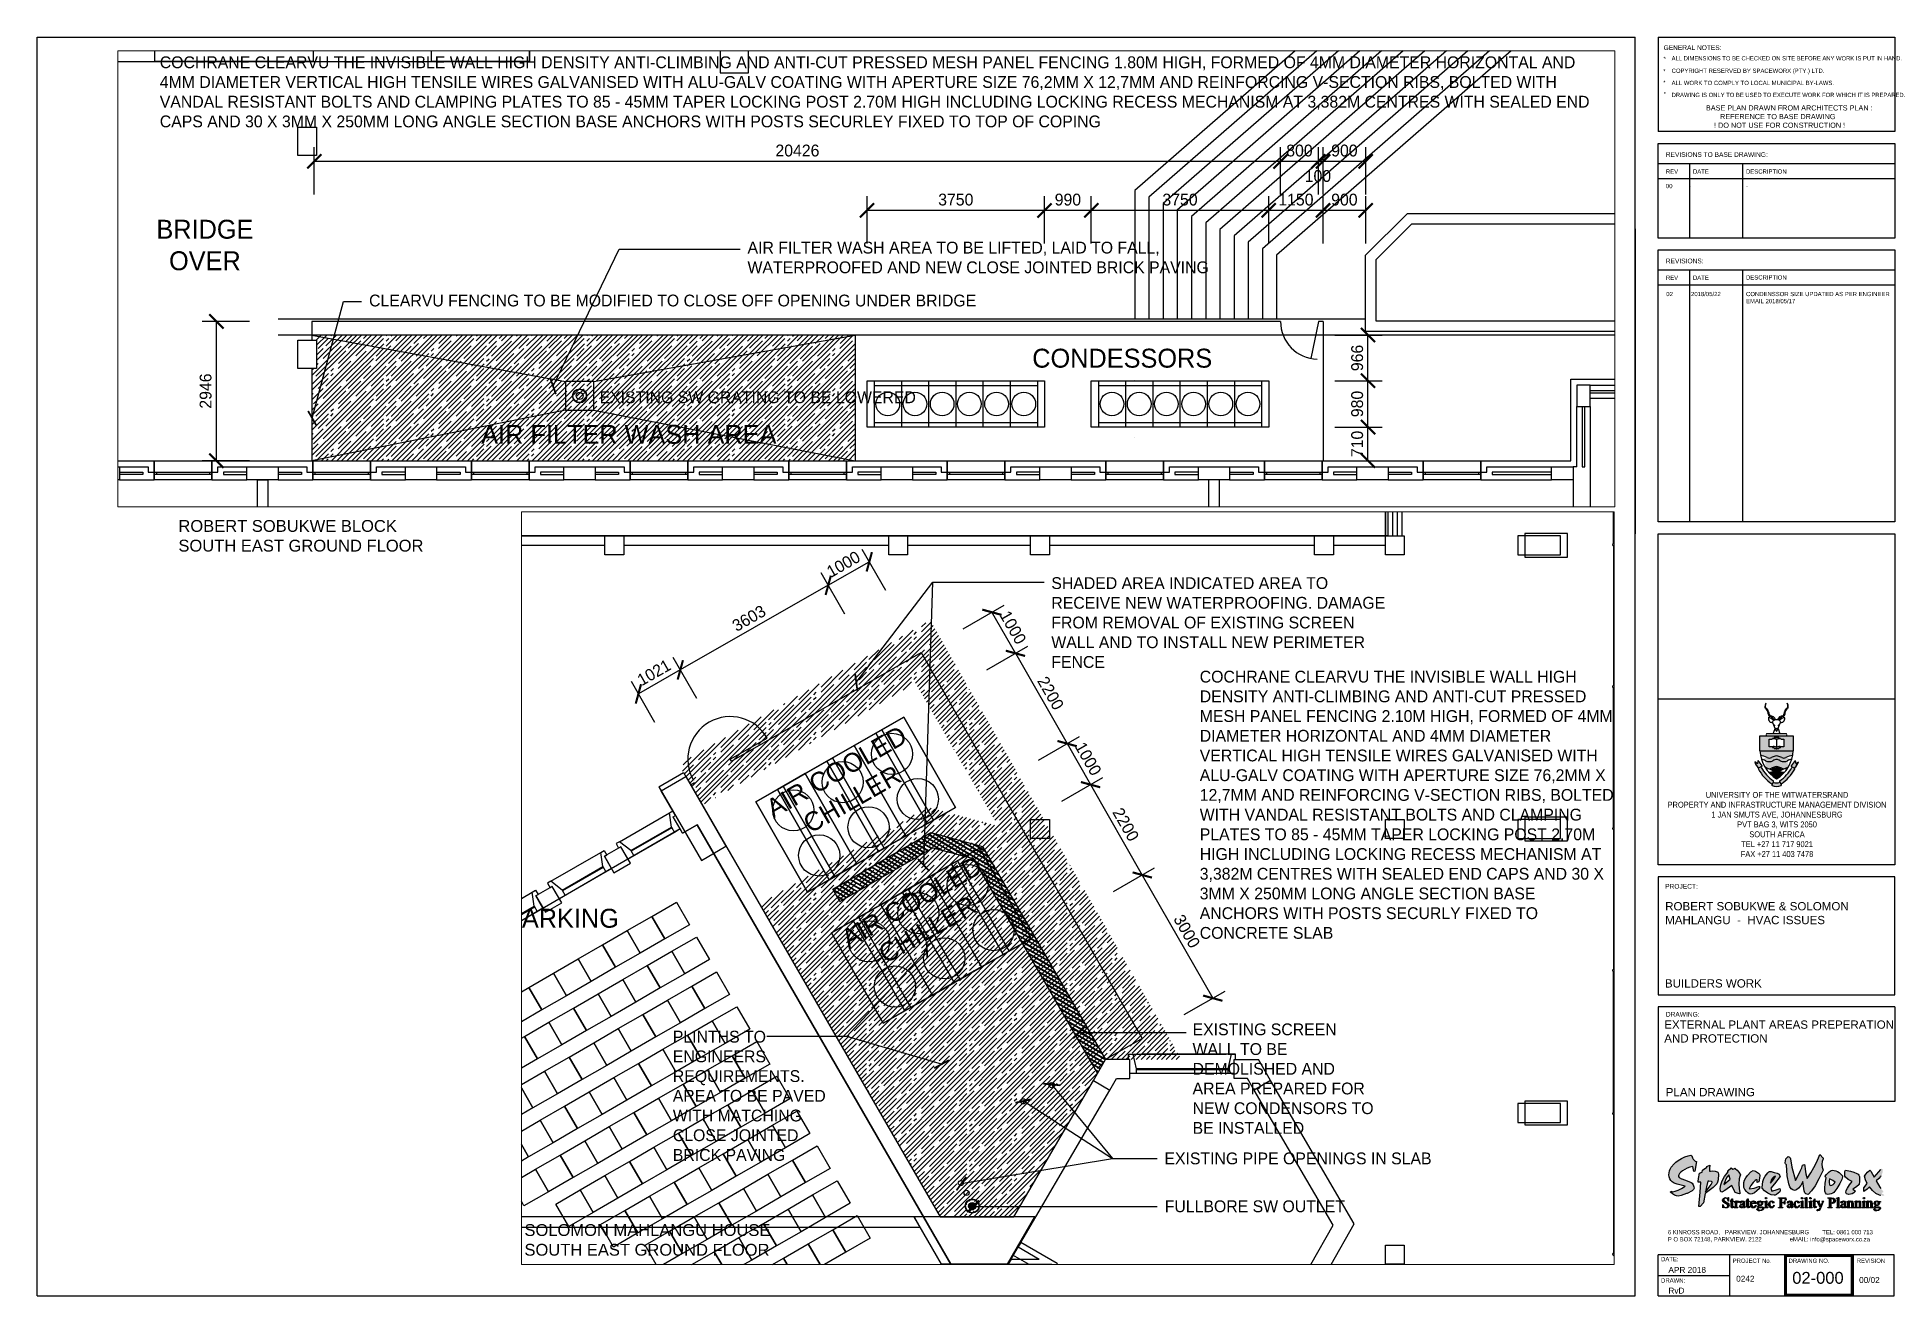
# Paper-space layout 'A1' of a CAD drawing. Header units: millimetres. Extents: x -102 to 684, y -71 to 461.
# The model-space entities are those that its viewports show. They can reach past a viewport. Long polylines and large blocks are cut down to what shows.
import ezdxf

# ---------------------------------------------------------------- set-up
doc = ezdxf.new("R2010")
doc.units = ezdxf.units.MM
doc.header["$PDSIZE"] = 1
doc.linetypes.add('PDASHED2', pattern=[9.525, 6.35, -3.175])
for name, color, linetype in [('Air_conditioning_ceiling_mounted', 3, 'Continuous'), ('Air_conditioning_low_level', 3, 'Continuous'), ('Balustrades', 2, 'Continuous'), ('Basement 1 - Doors Windows and Openings', 7, 'Continuous'), ('Basement 1 - General', 7, 'Continuous'), ('Basement 1 - Spaces and Zones', 7, 'Continuous'), ('Basement 1 - Stairs', 7, 'Continuous'), ('Basement 1 - Stormwater', 7, 'Continuous'), ('Basement 1 - Structural Members', 7, 'Continuous'), ('Basement 1 - Walls', 7, 'Continuous'), ('Basement 2 - General', 7, 'Continuous'), ('Basement 2 - Spaces and Zones', 7, 'Continuous'), ('Basement 2 - Structural Members', 7, 'Continuous'), ('Columns_conc_steel_timber', 5, 'Continuous'), ('Dimensions_Mechanical', 1, 'Continuous'), ('Hatch_Roof_plan', 1, 'Continuous'), ('Open_stairs_and_ramps', 2, 'Continuous'), ('Text_Mechanical', 1, 'Continuous'), ('Text_Partition_layout', 1, 'Continuous'), ('Title_Sheet', 1, 'Continuous'), ('Walls_brick_block_etc', 3, 'Continuous'), ('Windows_and_doors_to_brickwork', 1, 'Continuous')]:
    doc.layers.add(name, color=color, linetype=linetype)
doc.styles.add('Text_Style_3', font='freehand')
doc.styles.add('Text_Style_3_46e705ff-8652-4b4b-9748-3b46a130a5c2', font='freehand')
doc.styles.add('Text_Style_3_d7b89161-017f-4e9d-a07b-0b1ab719bac5', font='freehand')
doc.styles.add('Text_Style_5', font='arial.ttf')
doc.styles.add('Text_Style_7', font='arial.ttf', dxfattribs={"width": 0.999})
doc.linetypes.add('FENCELINE1', pattern='A,6.35,-2.54,[133,ltypeshp.shx,S=2.54,R=0,X=-2.54,Y=0],-2.54,25.4', length=36.83)
doc.dimstyles.new('$DIM_Caddie', dxfattribs={"dimscale": 100, "dimtxt": 2.5, "dimasz": 3, "dimexe": 3, "dimexo": 0, "dimgap": 1, "dimtad": 1, "dimdec": 0, "dimzin": 0, "dimdsep": 46, "dimtxsty": 'Text_Style_3_d7b89161-017f-4e9d-a07b-0b1ab719bac5', "dimblk": 'ARCHTICK', "dimblk1": 'ARCHTICK', "dimblk2": 'ARCHTICK', "dimcen": 0.4, "dimclrd": 1, "dimclre": 1, "dimclrt": 2, "dimadec": 0, "dimazin": 0, "dimtfac": 0.5, "dimtdec": 0, "dimtix": 1, "dimtmove": 0, "dimatfit": 2, "dimldrblk": 'ARCHTICK', "dimfxl": 7, "dimfxlon": 1, "dimtfillclr": 1, "dimtolj": 1, "dimtzin": 0, "dimlwd": -3, "dimlwe": -3, "dimarcsym": 1})
pattern_1 = [(45, (0, 0), (0, 848.528), [1950, -75, 75, -150, 675, -75]), (45, (260.9, 375.5), (0, 848.528), [450, -150, 1500, -75, 675, -150]), (45, (478.9, 687.84), (0, 848.528), [750, -150, 1725, -75, 225, -75]), (45, (587.1, 897.85), (0, 848.528), [1500, -150, 1125, -75, 75, -75]), (45, (794.96, 1220.3), (0, 848.528), [525, -150, 1800, -75, 300, -150]), (45, (1063.3, 1588.34), (0, 848.528), [1575, -150, 750, -75, 375, -75]), (45, (1324.76, 1963.3), (0, 848.528), [750, -150, 900, -75, 1050, -75]), (45, (1587.8, 2336.63), (0, 848.528), [2250, -150, 300, -75, 75, -150])]

psp = doc.layouts.new('A1')

# ---------------------------------------------------------------- texts
at = {"layer": 'Title_Sheet', "color": 2, "attachment_point": 1, "style": 'Text_Style_7'}
for s, insert, char_height in [('GENERAL NOTES:', (585.87, 457.76), 2), ('BASE PLAN DRAWN FROM ARCHITECTS PLAN :\\P       REFERENCE TO BASE DRAWING\\P    ! DO NOT USE FOR CONSTRUCTION !', (603.79, 432.39), 2.2), ('REVISIONS TO BASE DRAWING:', (586.82, 412.55), 2), ('REVISIONS:', (586.82, 367.55), 2), ('PROJECT:', (586.54, 103.12), 2), ('DRAWING:', (586.82, 49), 2), ('APR 2018', (587.91, -58.82), 2.5), ('0242', (616.56, -62.56), 2.5), ('RvD', (587.91, -67.6), 2.5), ('00/02', (668.53, -63.1), 2.5)]:
    psp.add_mtext(s, dxfattribs=dict(at, insert=insert, char_height=char_height))
at = {"layer": 'Title_Sheet', "color": 1, "char_height": 1.8, "attachment_point": 1, "style": 'Text_Style_7'}
for s, insert in [('*', (585.72, 447.71)), ('*', (585.87, 452.99)), ('{\\W0.900000;ALL DIMENSIONS TO BE CHECKED ON SITE BEFORE ANY WORK IS PUT IN HAND.}', (589.27, 453.16)), ('COPYRIGHT RESERVED BY SPACEWORX (PTY.) LTD.', (589.27, 447.88)), ('*', (585.72, 442.92)), ('ALL WORK TO COMPLY TO LOCAL MUNICIPAL BY-LAWS.', (589.27, 442.75)), ('*', (585.94, 438.02)), ('{\\W0.900000;DRAWING IS ONLY TO BE USED TO EXECUTE WORK FOR WHICH IT IS PREPARED.}', (589.27, 437.67)), ('REV         DATE', (586.85, 405.28)), ('DESCRIPTION', (620.74, 405.28)), ('00          -', (586.85, 399.13)), ('-', (620.74, 399.12)), ('REV         DATE', (586.85, 360.36)), ('02           2018/05/22', (587.02, 353.48)), ('DESCRIPTION', (620.74, 360.49)), ('DATE:', (584.81, -54.63)), ('PROJECT No.', (615.08, -55.3)), ('DRAWING NO.', (638.71, -55.3)), ('REVISION', (667.55, -55.3)), ('DRAWN:', (584.81, -63.63))]:
    psp.add_mtext(s, dxfattribs=dict(at, insert=insert))
for s, insert, width in [('CONDENSSOR SIZE UPDATED AS PER ENGINEER EMAIL 2018/05/17', (620.74, 353.48), 62.6894), ('6 KINROSS ROAD,   PARKVIEW. JOHANNESBURG        TEL: 0861 000 713\\PP O BOX 72148, PARKVIEW. 2122                 eMAIL: info@spaceworx.co.za', (587.67, -43.22), 100.5761)]:
    psp.add_mtext(s, dxfattribs=dict(at, insert=insert, width=width))
at = {"layer": 'Title_Sheet', "color": 2, "linetype": 'Continuous', "lineweight": -3, "insert": (633.84, 142.04), "char_height": 2.5, "attachment_point": 2, "style": 'Text_Style_5'}
psp.add_mtext('{\\W0.900000;UNIVERSITY OF THE WITWATERSRAND\\PPROPERTY AND INFRASTRUCTURE MANAGEMENT DIVISION\\P1 JAN SMUTS AVE, JOHANNESBURG\\PPVT BAG 3, WITS 2050\\PSOUTH AFRICA\\PTEL +27 11 717 9021\\PFAX +27 11 403 7478}', dxfattribs=at)
at = {"layer": 'Title_Sheet', "color": 3, "style": 'Text_Style_7'}
for s, insert, char_height, attachment_point in [('ROBERT SOBUKWE & SOLOMON \\PMAHLANGU  -  HVAC ISSUES', (586.54, 95.45), 3.5, 1), ('BUILDERS WORK', (586.43, 62.83), 3.5, 1), ('EXTERNAL PLANT AREAS PREPERATION\\PAND PROTECTION', (586.15, 45.4), 3.5, 1), ('PLAN DRAWING', (586.78, 16.84), 3.5, 1), ('02-000', (651.15, -63.47), 5, 5)]:
    psp.add_mtext(s, dxfattribs=dict(at, insert=insert, char_height=char_height, attachment_point=attachment_point))
at = {"layer": 'Walls_brick_block_etc', "color": 1, "linetype": 'Continuous', "char_height": 5, "attachment_point": 1, "style": 'Text_Style_5'}
for s, insert in [('ROBERT SOBUKWE BLOCK\\PSOUTH EAST GROUND FLOOR', (-42.06, 257.01)), ('SOLOMON MAHLANGU HOUSE\\PSOUTH EAST GROUND FLOOR\\P', (104.24, -40.73))]:
    psp.add_mtext(s, dxfattribs=dict(at, insert=insert))

msp = doc.modelspace()

# ---------------------------------------------------------------- texts
at = {"layer": 'Basement 2 - General', "color": 2, "linetype": 'Continuous', "lineweight": -3, "insert": (-70291.2, 71151.3), "char_height": 400, "attachment_point": 2, "style": 'Text_Style_3_46e705ff-8652-4b4b-9748-3b46a130a5c2'}
msp.add_mtext('CAR PARKING', dxfattribs=at)
at = {"layer": 'Text_Mechanical', "color": 2, "linetype": 'Continuous', "char_height": 250, "attachment_point": 1, "style": 'Text_Style_3'}
for s, insert, width in [('SHADED AREA INDICATED AREA TO RECEIVE NEW WATERPROOFING. DAMAGE FROM REMOVAL OF EXISTING SCREEN WALL AND TO INSTALL NEW PERIMETER FENCE', (-59306.6, 78162.7), 7160.607), ('COCHRANE CLEARVU THE INVISIBLE WALL HIGH DENSITY ANTI-CLIMBING AND ANTI-CUT PRESSED MESH PANEL FENCING 2.10M HIGH, FORMED OF 4MM DIAMETER HORIZONTAL AND 4MM DIAMETER VERTICAL HIGH TENSILE WIRES GALVANISED WITH ALU-GALV COATING WITH APERTURE SIZE 76,2MM X 12,7MM AND REINFORCING V-SECTION RIBS, BOLTED WITH VANDAL RESISTANT BOLTS AND CLAMPING PLATES TO 85 - 45MM TAPER LOCKING POST 2.70M HIGH INCLUDING LOCKING RECESS MECHANISM AT 3,382M CENTRES WITH SEALED END CAPS AND 30 X 3MM X 250MM LONG ANGLE SECTION BASE ANCHORS WITH POSTS SECURLY FIXED TO CONCRETE SLAB', (-56169.4, 76184.8), 8736.181), ('EXISTING SCREEN WALL TO BE DEMOLISHED AND AREA PREPARED FOR NEW CONDENSORS TO BE INSTALLED', (-56320.9, 68727.4), 3826.099), ('PLINTHS TO ENGINEERS REQUIREMENTS. AREA TO BE PAVED WITH MATCHING CLOSE JOINTED BRICK PAVING', (-67308.3, 68572.9), 3642.818), ('AIR FILTER WASH AREA TO BE LIFTED, LAID TO FALL, WATERPROOFED AND NEW CLOSE JOINTED BRICK PAVING', (-32185.7, 27927.1), 10206.368)]:
    msp.add_mtext(s, dxfattribs=dict(at, insert=insert, width=width))
at = {"layer": 'Text_Mechanical', "color": 2, "linetype": 'Continuous', "lineweight": -3, "char_height": 400, "attachment_point": 5, "rotation": 29.7757, "style": 'Text_Style_3'}
for s, insert in [('AIR COOLED\\PCHILLER', (-63682.8, 73759.4)), ('AIR COOLED \\PCHILLER', (-62090.7, 71005))]:
    msp.add_mtext(s, dxfattribs=dict(at, insert=insert))
at = {"layer": 'Text_Mechanical', "color": 2, "linetype": 'Continuous'}
for s, insert, char_height, attachment_point, style in [('EXISTING PIPE OPENINGS IN SLAB', (-56916.3, 65999), 250, 1, 'Text_Style_3'), ('FULLBORE SW OUTLET', (-56909.3, 64986.9), 250, 1, 'Text_Style_3'), ('BRIDGE\\POVER', (-43656.7, 28390.8), 400, 2, 'Text_Style_3_46e705ff-8652-4b4b-9748-3b46a130a5c2'), ('CLEARVU FENCING TO BE MODIFIED TO CLOSE OFF OPENING UNDER BRIDGE', (-40186.3, 26808.4), 250, 1, 'Text_Style_3'), ('CONDESSORS', (-24264.5, 25664.3), 400, 2, 'Text_Style_3_46e705ff-8652-4b4b-9748-3b46a130a5c2'), ('EXISTING SW GRATING TO BE LOWERED', (-35314, 24763.1), 250, 1, 'Text_Style_3'), ('AIR FILTER WASH AREA', (-34695.1, 24053.8), 400, 2, 'Text_Style_3_46e705ff-8652-4b4b-9748-3b46a130a5c2')]:
    msp.add_mtext(s, dxfattribs=dict(at, insert=insert, char_height=char_height, attachment_point=attachment_point, style=style))
at = {"layer": 'Text_Mechanical', "color": 2, "insert": (-44610.5, 31845.3), "char_height": 250, "width": 30461.778, "attachment_point": 1, "style": 'Text_Style_3'}
msp.add_mtext('COCHRANE CLEARVU THE INVISIBLE WALL HIGH DENSITY ANTI-CLIMBING AND ANTI-CUT PRESSED MESH PANEL FENCING 1.80M HIGH, FORMED OF 4MM DIAMETER HORIZONTAL AND 4MM DIAMETER VERTICAL HIGH TENSILE WIRES GALVANISED WITH ALU-GALV COATING WITH APERTURE SIZE 76,2MM X 12,7MM AND REINFORCING V-SECTION RIBS, BOLTED WITH VANDAL RESISTANT BOLTS AND CLAMPING PLATES TO 85 - 45MM TAPER LOCKING POST 2.70M HIGH INCLUDING LOCKING RECESS MECHANISM AT 3,382M CENTRES WITH SEALED END CAPS AND 30 X 3MM X 250MM LONG ANGLE SECTION BASE ANCHORS WITH POSTS SECURLEY FIXED TO TOP OF COPING', dxfattribs=at)

# ---------------------------------------------------------------- blocks, each defined once
blk = doc.blocks.new('Chiller')
at = {"layer": 'Air_conditioning_low_level', "color": 3, "linetype": 'Continuous', "lineweight": -3}
for p, q in [((0, 2200), (0, 2200)), ((0, 2200), (0, 2200)), ((0, 2200), (0, 2200)), ((0, 2200), (0, 2200)), ((0, 2200), (3603, 2200)), ((0, 0), (0, 2200)), ((0, 0), (0, 2200)), ((3603, 2200), (0, 2200)), ((3603, 2200), (3603, 0)), ((3603, 2200), (3603, 2200)), ((3603, 2200), (3603, 0)), ((3603, 0), (0, 0)), ((0, 0), (0, 0)), ((3603, 0), (0, 0)), ((3603, 0), (3603, 0))]:
    blk.add_line(p, q, dxfattribs=at)
for centre in [(600, 1650), (1801, 1650), (3002, 1650), (600, 550), (1801, 550), (3002, 550)]:
    blk.add_circle(centre, 435, dxfattribs=at)
mesh = blk.add_polyface(dxfattribs=at)
corners = [(3603, 0, 967), (3603, 2200, 967), (3603, 0), (3603, 2200), (0, 0), (0, 2200), (0, 0, 967), (0, 2200, 967)]
mesh.append_faces([[corners[k] for k in face] for face in [(0, 1, 3, 2), (2, 3, 5, 4), (4, 5, 7, 6), (6, 7, 1, 0)]])
mesh.append_faces([[corners[k] for k in face] for face in [(0, 4, 6), (1, 5, 7)]], dxfattribs={"vtx0": -1})
mesh.append_faces([[corners[k] for k in face] for face in [(0, 2, 4), (1, 3, 5)]], dxfattribs={"vtx2": -1})
mesh = blk.add_polyface(dxfattribs=at)
corners = [(3603, 0, 2072), (3603, 2200, 2072), (0, 0, 2072), (0, 2200, 2072), (0, 0, 2027), (0, 2200, 2027), (2397, 0, 2027), (2397, 2200, 2027), (2925, 0, 967), (2925, 2200, 967), (3067, 0, 967), (3067, 2200, 967), (3603, 0, 2042), (3603, 2200, 2042), (1199, 0, 2027), (1199, 2200, 2027), (1727, 0, 967), (1727, 2200, 967), (1869, 0, 967), (1869, 2200, 967), (528, 0, 967), (528, 2200, 967), (670, 0, 967), (670, 2200, 967)]
mesh.append_faces([[corners[k] for k in face] for face in [(0, 1, 3, 2), (2, 3, 5, 4), (6, 7, 9, 8), (8, 9, 11, 10), (10, 11, 13, 12), (12, 13, 1, 0), (14, 15, 17, 16), (16, 17, 19, 18), (18, 19, 7, 6), (4, 5, 21, 20), (20, 21, 23, 22), (22, 23, 15, 14)]])
mesh.append_faces([[corners[k] for k in face] for face in [(0, 10, 12), (6, 16, 18), (14, 20, 22), (1, 11, 13), (7, 17, 19), (15, 21, 23)]], dxfattribs={"vtx0": -1})
mesh.append_faces([[corners[k] for k in face] for face in [(0, 4, 14), (0, 14, 6), (1, 5, 15), (1, 15, 7)]], dxfattribs={"vtx0": -1, "vtx1": -1, "vtx2": -1})
mesh.append_faces([[corners[k] for k in face] for face in [(0, 6, 8), (0, 8, 10), (6, 14, 16), (14, 4, 20), (1, 7, 9), (1, 9, 11), (7, 15, 17), (15, 5, 21)]], dxfattribs={"vtx0": -1, "vtx2": -1})
mesh.append_faces([[corners[k] for k in face] for face in [(0, 2, 4), (1, 3, 5)]], dxfattribs={"vtx2": -1})
blk = doc.blocks.new('_ArchTick')
at = {"color": 0, "linetype": 'ByBlock', "const_width": 0.15}
blk.add_lwpolyline([(-0.5, -0.5), (0.5, 0.5)], dxfattribs=at)
blk = doc.blocks.new('*D648')
at = {"layer": 'Defpoints', "color": 0}
for p in [(-62427, 75202), (-58973, 74644), (-61335, 73293)]:
    blk.add_point(p, dxfattribs=at)
at = {"layer": 'Dimensions_Mechanical', "color": 1, "linetype": 'Continuous', "lineweight": -3}
for p, q in [((-60673, 76206), (-59805, 76702)), ((-60066, 76553), (-58973, 74644)), ((-59581, 74296), (-58713, 74793))]:
    blk.add_line(p, q, dxfattribs=at)
at = {"layer": 'Dimensions_Mechanical', "color": 1, "lineweight": -3, "xscale": 300, "yscale": 300, "zscale": 300}
for p, rotation in [((-60066, 76553), 119.7756557301801), ((-58973, 74644), 299.7756557301801)]:
    blk.add_blockref('_ArchTick', p, dxfattribs=dict(at, rotation=rotation))
at = {"layer": 'Dimensions_Mechanical', "color": 2, "linetype": 'Continuous', "lineweight": -3, "insert": (-59322, 75711), "char_height": 250, "attachment_point": 5, "rotation": 299.7757, "style": 'Text_Style_3_d7b89161-017f-4e9d-a07b-0b1ab719bac5'}
blk.add_mtext('\\A1;2200 ', dxfattribs=at)
blk = doc.blocks.new('*D649')
at = {"layer": 'Defpoints', "color": 0}
for p in [(-60562, 77421), (-62056, 76567), (-62427, 75202)]:
    blk.add_point(p, dxfattribs=at)
at = {"layer": 'Dimensions_Mechanical', "color": 1, "linetype": 'Continuous', "lineweight": -3}
for p, q in [((-61170, 77074), (-60302, 77570)), ((-60066, 76553), (-60562, 77421)), ((-60673, 76206), (-59805, 76702))]:
    blk.add_line(p, q, dxfattribs=at)
at = {"layer": 'Dimensions_Mechanical', "color": 1, "lineweight": -3, "xscale": 300, "yscale": 300, "zscale": 300}
for p, rotation in [((-60562, 77421), 119.7756557301801), ((-60066, 76553), 299.7756557301801)]:
    blk.add_blockref('_ArchTick', p, dxfattribs=dict(at, rotation=rotation))
at = {"layer": 'Dimensions_Mechanical', "color": 2, "linetype": 'Continuous', "lineweight": -3, "insert": (-60117, 77100), "char_height": 250, "attachment_point": 5, "rotation": 299.7757, "style": 'Text_Style_3_d7b89161-017f-4e9d-a07b-0b1ab719bac5'}
blk.add_mtext('\\A1;1000 ', dxfattribs=at)
blk = doc.blocks.new('*D650')
at = {"layer": 'Defpoints', "color": 0}
for p in [(-58477, 73776), (-61335, 73293), (-60827, 72431)]:
    blk.add_point(p, dxfattribs=at)
at = {"layer": 'Dimensions_Mechanical', "color": 1, "linetype": 'Continuous', "lineweight": -3}
for p, q in [((-59581, 74296), (-58713, 74793)), ((-58973, 74644), (-58477, 73776)), ((-59084, 73428), (-58216, 73925))]:
    blk.add_line(p, q, dxfattribs=at)
at = {"layer": 'Dimensions_Mechanical', "color": 1, "lineweight": -3, "xscale": 300, "yscale": 300, "zscale": 300}
for p, rotation in [((-58973, 74644), 119.77565573018), ((-58477, 73776), 299.7756557301799)]:
    blk.add_blockref('_ArchTick', p, dxfattribs=dict(at, rotation=rotation))
at = {"layer": 'Dimensions_Mechanical', "color": 2, "linetype": 'Continuous', "lineweight": -3, "insert": (-58527, 74323), "char_height": 250, "attachment_point": 5, "rotation": 299.7757, "style": 'Text_Style_3_d7b89161-017f-4e9d-a07b-0b1ab719bac5'}
blk.add_mtext('\\A1;1000 ', dxfattribs=at)
blk = doc.blocks.new('*D651')
at = {"layer": 'Defpoints', "color": 0}
for p in [(-60827, 72431), (-57384, 71866), (-59735, 70521)]:
    blk.add_point(p, dxfattribs=at)
at = {"layer": 'Dimensions_Mechanical', "color": 1, "linetype": 'Continuous', "lineweight": -3}
for p, q in [((-59084, 73428), (-58216, 73925)), ((-58477, 73776), (-57384, 71866)), ((-57992, 71518), (-57124, 72015))]:
    blk.add_line(p, q, dxfattribs=at)
at = {"layer": 'Dimensions_Mechanical', "color": 1, "lineweight": -3, "xscale": 300, "yscale": 300, "zscale": 300}
for p, rotation in [((-58477, 73776), 119.7756557301801), ((-57384, 71866), 299.7756557301801)]:
    blk.add_blockref('_ArchTick', p, dxfattribs=dict(at, rotation=rotation))
at = {"layer": 'Dimensions_Mechanical', "color": 2, "linetype": 'Continuous', "lineweight": -3, "insert": (-57733, 72934), "char_height": 250, "attachment_point": 5, "rotation": 299.7757, "style": 'Text_Style_3_d7b89161-017f-4e9d-a07b-0b1ab719bac5'}
blk.add_mtext('\\A1;2200 ', dxfattribs=at)
blk = doc.blocks.new('*D652')
at = {"layer": 'Defpoints', "color": 0}
for p in [(-59735, 70521), (-55894, 69262), (-58159, 67966)]:
    blk.add_point(p, dxfattribs=at)
at = {"layer": 'Dimensions_Mechanical', "color": 1, "linetype": 'Continuous', "lineweight": -3}
for p, q in [((-57992, 71518), (-57124, 72015)), ((-57384, 71866), (-55894, 69262)), ((-56502, 68915), (-55634, 69411))]:
    blk.add_line(p, q, dxfattribs=at)
at = {"layer": 'Dimensions_Mechanical', "color": 1, "lineweight": -3, "xscale": 300, "yscale": 300, "zscale": 300}
for p, rotation in [((-57384, 71866), 119.7756557301802), ((-55894, 69262), 299.7756557301802)]:
    blk.add_blockref('_ArchTick', p, dxfattribs=dict(at, rotation=rotation))
at = {"layer": 'Dimensions_Mechanical', "color": 2, "linetype": 'Continuous', "lineweight": -3, "insert": (-56442, 70677), "char_height": 250, "attachment_point": 5, "rotation": 299.7757, "style": 'Text_Style_3_d7b89161-017f-4e9d-a07b-0b1ab719bac5'}
blk.add_mtext('\\A1;3000 ', dxfattribs=at)
blk = doc.blocks.new('*D654')
at = {"layer": 'Defpoints', "color": 0}
for p in [(-67150, 76202), (-62427, 75202), (-65554, 73413)]:
    blk.add_point(p, dxfattribs=at)
at = {"layer": 'Dimensions_Mechanical', "color": 1, "linetype": 'Continuous', "lineweight": -3}
for p, q in [((-63675, 77384), (-64172, 78252)), ((-64023, 77991), (-67150, 76202)), ((-66802, 75595), (-67299, 76463))]:
    blk.add_line(p, q, dxfattribs=at)
at = {"layer": 'Dimensions_Mechanical', "color": 1, "lineweight": -3, "xscale": 300, "yscale": 300, "zscale": 300}
for p, rotation in [((-64023, 77991), 29.7756557301803), ((-67150, 76202), 209.7756557301803)]:
    blk.add_blockref('_ArchTick', p, dxfattribs=dict(at, rotation=rotation))
at = {"layer": 'Dimensions_Mechanical', "color": 2, "linetype": 'Continuous', "lineweight": -3, "insert": (-65699, 77294), "char_height": 250, "attachment_point": 5, "rotation": 29.7757, "style": 'Text_Style_3_d7b89161-017f-4e9d-a07b-0b1ab719bac5'}
blk.add_mtext('\\A1;3603 ', dxfattribs=at)
blk = doc.blocks.new('*D655')
at = {"layer": 'Defpoints', "color": 0}
for p in [(-63155, 78488), (-62056, 76567), (-62427, 75202)]:
    blk.add_point(p, dxfattribs=at)
at = {"layer": 'Dimensions_Mechanical', "color": 1, "linetype": 'Continuous', "lineweight": -3}
for p, q in [((-62807, 77880), (-63304, 78748)), ((-63675, 77384), (-64172, 78252)), ((-64023, 77991), (-63155, 78488))]:
    blk.add_line(p, q, dxfattribs=at)
at = {"layer": 'Dimensions_Mechanical', "color": 1, "lineweight": -3, "xscale": 300, "yscale": 300, "zscale": 300}
for p, rotation in [((-63155, 78488), 29.77565573018004), ((-64023, 77991), 209.7756557301801)]:
    blk.add_blockref('_ArchTick', p, dxfattribs=dict(at, rotation=rotation))
at = {"layer": 'Dimensions_Mechanical', "color": 2, "linetype": 'Continuous', "lineweight": -3, "insert": (-63702, 78437), "char_height": 250, "attachment_point": 5, "rotation": 29.7757, "style": 'Text_Style_3_d7b89161-017f-4e9d-a07b-0b1ab719bac5'}
blk.add_mtext('\\A1;1000 ', dxfattribs=at)
blk = doc.blocks.new('*D656')
at = {"layer": 'Defpoints', "color": 0}
for p in [(-68036, 75695), (-67085, 74032), (-65554, 73413)]:
    blk.add_point(p, dxfattribs=at)
at = {"layer": 'Dimensions_Mechanical', "color": 1, "linetype": 'Continuous', "lineweight": -3}
for p, q in [((-67150, 76202), (-68036, 75695)), ((-66802, 75595), (-67299, 76463)), ((-67688, 75088), (-68185, 75956))]:
    blk.add_line(p, q, dxfattribs=at)
at = {"layer": 'Dimensions_Mechanical', "color": 1, "lineweight": -3, "xscale": 300, "yscale": 300, "zscale": 300}
for p, rotation in [((-67150, 76202), 29.77565573018025), ((-68036, 75695), 209.7756557301802)]:
    blk.add_blockref('_ArchTick', p, dxfattribs=dict(at, rotation=rotation))
at = {"layer": 'Dimensions_Mechanical', "color": 2, "linetype": 'Continuous', "lineweight": -3, "insert": (-67706, 76146), "char_height": 250, "attachment_point": 5, "rotation": 29.7757, "style": 'Text_Style_3_d7b89161-017f-4e9d-a07b-0b1ab719bac5'}
blk.add_mtext('\\A1;1021 ', dxfattribs=at)
blk = doc.blocks.new('*D657')
at = {"layer": 'Defpoints', "color": 0}
for p in [(-20018, 29625), (-20018, 26242), (-19118, 26027)]:
    blk.add_point(p, dxfattribs=at)
at = {"layer": 'Dimensions_Mechanical', "color": 1, "linetype": 'Continuous', "lineweight": -3}
for p, q in [((-20018, 28925), (-20018, 29925)), ((-19118, 28925), (-19118, 29925)), ((-19118, 29625), (-20018, 29625))]:
    blk.add_line(p, q, dxfattribs=at)
at = {"layer": 'Dimensions_Mechanical', "color": 1, "lineweight": -3, "xscale": 300, "yscale": 300, "zscale": 300, "rotation": 180}
blk.add_blockref('_ArchTick', (-20018, 29625), dxfattribs=at)
at = {"layer": 'Dimensions_Mechanical', "color": 1, "lineweight": -3, "xscale": 300, "yscale": 300, "zscale": 300}
blk.add_blockref('_ArchTick', (-19118, 29625), dxfattribs=at)
at = {"layer": 'Dimensions_Mechanical', "color": 2, "linetype": 'FENCELINE1', "lineweight": -3, "insert": (-19568, 29853), "char_height": 250, "attachment_point": 5, "style": 'Text_Style_3_d7b89161-017f-4e9d-a07b-0b1ab719bac5'}
blk.add_mtext('\\A1;900 ', dxfattribs=at)
blk = doc.blocks.new('*D658')
at = {"layer": 'Defpoints', "color": 0}
for p in [(-20118, 29625), (-20118, 26242), (-20018, 26242)]:
    blk.add_point(p, dxfattribs=at)
at = {"layer": 'Dimensions_Mechanical', "color": 1, "linetype": 'Continuous', "lineweight": -3}
for p, q in [((-20118, 28925), (-20118, 29925)), ((-20018, 28925), (-20018, 29925)), ((-20018, 29625), (-20118, 29625))]:
    blk.add_line(p, q, dxfattribs=at)
at = {"layer": 'Dimensions_Mechanical', "color": 1, "lineweight": -3, "xscale": 300, "yscale": 300, "zscale": 300}
blk.add_blockref('_ArchTick', (-20118, 29625), dxfattribs=at)
at = {"layer": 'Dimensions_Mechanical', "color": 1, "lineweight": -3, "xscale": 300, "yscale": 300, "zscale": 300, "rotation": 180}
blk.add_blockref('_ArchTick', (-20018, 29625), dxfattribs=at)
at = {"layer": 'Dimensions_Mechanical', "color": 2, "linetype": 'FENCELINE1', "lineweight": -3, "insert": (-20128, 29315), "char_height": 250, "attachment_point": 5, "style": 'Text_Style_3_d7b89161-017f-4e9d-a07b-0b1ab719bac5'}
blk.add_mtext('\\A1;100 ', dxfattribs=at)
blk = doc.blocks.new('*D660')
at = {"layer": 'Defpoints', "color": 0}
for p in [(-41344, 29625), (-41344, 26292), (-20918, 26242)]:
    blk.add_point(p, dxfattribs=at)
at = {"layer": 'Dimensions_Mechanical', "color": 1, "linetype": 'Continuous', "lineweight": -3}
for p, q in [((-41344, 28925), (-41344, 29925)), ((-20918, 28925), (-20918, 29925)), ((-20918, 29625), (-41344, 29625))]:
    blk.add_line(p, q, dxfattribs=at)
at = {"layer": 'Dimensions_Mechanical', "color": 1, "lineweight": -3, "xscale": 300, "yscale": 300, "zscale": 300, "rotation": 180}
blk.add_blockref('_ArchTick', (-41344, 29625), dxfattribs=at)
at = {"layer": 'Dimensions_Mechanical', "color": 1, "lineweight": -3, "xscale": 300, "yscale": 300, "zscale": 300}
blk.add_blockref('_ArchTick', (-20918, 29625), dxfattribs=at)
at = {"layer": 'Dimensions_Mechanical', "color": 2, "linetype": 'FENCELINE1', "lineweight": -3, "insert": (-31131, 29853), "char_height": 250, "attachment_point": 5, "style": 'Text_Style_3_d7b89161-017f-4e9d-a07b-0b1ab719bac5'}
blk.add_mtext('\\A1;20426 ', dxfattribs=at)
blk = doc.blocks.new('*D661')
at = {"layer": 'Defpoints', "color": 0}
for p in [(-43413, 26242), (-41394, 26242), (-41374, 23296)]:
    blk.add_point(p, dxfattribs=at)
at = {"layer": 'Dimensions_Mechanical', "color": 1, "linetype": 'Continuous', "lineweight": -3}
for p, q in [((-42713, 26242), (-43713, 26242)), ((-43413, 23296), (-43413, 26242)), ((-42713, 23296), (-43713, 23296))]:
    blk.add_line(p, q, dxfattribs=at)
at = {"layer": 'Dimensions_Mechanical', "color": 1, "lineweight": -3, "xscale": 300, "yscale": 300, "zscale": 300}
for p, rotation in [((-43413, 26242), 90), ((-43413, 23296), 270)]:
    blk.add_blockref('_ArchTick', p, dxfattribs=dict(at, rotation=rotation))
at = {"layer": 'Dimensions_Mechanical', "color": 2, "linetype": 'FENCELINE1', "lineweight": -3, "insert": (-43641, 24769), "char_height": 250, "attachment_point": 5, "rotation": 90, "style": 'Text_Style_3_d7b89161-017f-4e9d-a07b-0b1ab719bac5'}
blk.add_mtext('\\A1;2946 ', dxfattribs=at)
blk = doc.blocks.new('*D662')
at = {"layer": 'Defpoints', "color": 0}
for p in [(-20918, 29625), (-20918, 26242), (-20118, 26242)]:
    blk.add_point(p, dxfattribs=at)
at = {"layer": 'Dimensions_Mechanical', "color": 1, "linetype": 'Continuous', "lineweight": -3}
for p, q in [((-20918, 28925), (-20918, 29925)), ((-20118, 28925), (-20118, 29925)), ((-20118, 29625), (-20918, 29625))]:
    blk.add_line(p, q, dxfattribs=at)
at = {"layer": 'Dimensions_Mechanical', "color": 1, "lineweight": -3, "xscale": 300, "yscale": 300, "zscale": 300, "rotation": 180}
blk.add_blockref('_ArchTick', (-20918, 29625), dxfattribs=at)
at = {"layer": 'Dimensions_Mechanical', "color": 1, "lineweight": -3, "xscale": 300, "yscale": 300, "zscale": 300}
blk.add_blockref('_ArchTick', (-20118, 29625), dxfattribs=at)
at = {"layer": 'Dimensions_Mechanical', "color": 2, "linetype": 'Continuous', "lineweight": -3, "insert": (-20518, 29853), "char_height": 250, "attachment_point": 5, "style": 'Text_Style_3_d7b89161-017f-4e9d-a07b-0b1ab719bac5'}
blk.add_mtext('\\A1;800 ', dxfattribs=at)
blk = doc.blocks.new('*D664')
at = {"layer": 'Basement 1 - General', "color": 1, "linetype": 'Continuous', "lineweight": -3}
for p, q in [((-20018, 27889), (-20018, 28889)), ((-19118, 27889), (-19118, 28889)), ((-19118, 28589), (-20018, 28589))]:
    blk.add_line(p, q, dxfattribs=at)
at = {"layer": 'Defpoints', "color": 0}
for p in [(-20018, 28589), (-19118, 26027), (-20018, 23296)]:
    blk.add_point(p, dxfattribs=at)
at = {"layer": 'Basement 1 - General', "color": 1, "lineweight": -3, "xscale": 300, "yscale": 300, "zscale": 300, "rotation": 180}
blk.add_blockref('_ArchTick', (-20018, 28589), dxfattribs=at)
at = {"layer": 'Basement 1 - General', "color": 1, "lineweight": -3, "xscale": 300, "yscale": 300, "zscale": 300}
blk.add_blockref('_ArchTick', (-19118, 28589), dxfattribs=at)
at = {"layer": 'Basement 1 - General', "color": 2, "linetype": 'Continuous', "lineweight": -3, "insert": (-19568, 28816), "char_height": 250, "attachment_point": 5, "style": 'Text_Style_3_d7b89161-017f-4e9d-a07b-0b1ab719bac5'}
blk.add_mtext('\\A1;900 ', dxfattribs=at)
blk = doc.blocks.new('*D665')
at = {"layer": 'Basement 1 - General', "color": 1, "linetype": 'Continuous', "lineweight": -3}
for p, q in [((-21168, 27889), (-21168, 28889)), ((-20018, 27889), (-20018, 28889)), ((-20018, 28589), (-21168, 28589))]:
    blk.add_line(p, q, dxfattribs=at)
at = {"layer": 'Defpoints', "color": 0}
for p in [(-21168, 28589), (-21168, 24986), (-20018, 23296)]:
    blk.add_point(p, dxfattribs=at)
at = {"layer": 'Basement 1 - General', "color": 1, "lineweight": -3, "xscale": 300, "yscale": 300, "zscale": 300, "rotation": 180}
blk.add_blockref('_ArchTick', (-21168, 28589), dxfattribs=at)
at = {"layer": 'Basement 1 - General', "color": 1, "lineweight": -3, "xscale": 300, "yscale": 300, "zscale": 300}
blk.add_blockref('_ArchTick', (-20018, 28589), dxfattribs=at)
at = {"layer": 'Basement 1 - General', "color": 2, "linetype": 'Continuous', "lineweight": -3, "insert": (-20593, 28816), "char_height": 250, "attachment_point": 5, "style": 'Text_Style_3_d7b89161-017f-4e9d-a07b-0b1ab719bac5'}
blk.add_mtext('\\A1;1150 ', dxfattribs=at)
blk = doc.blocks.new('*D666')
at = {"layer": 'Basement 1 - General', "color": 1, "linetype": 'Continuous', "lineweight": -3}
for p, q in [((-24918, 27889), (-24918, 28889)), ((-21168, 27889), (-21168, 28889)), ((-21168, 28589), (-24918, 28589))]:
    blk.add_line(p, q, dxfattribs=at)
at = {"layer": 'Defpoints', "color": 0}
for p in [(-24918, 28589), (-24918, 24986), (-21168, 24986)]:
    blk.add_point(p, dxfattribs=at)
at = {"layer": 'Basement 1 - General', "color": 1, "lineweight": -3, "xscale": 300, "yscale": 300, "zscale": 300, "rotation": 180}
blk.add_blockref('_ArchTick', (-24918, 28589), dxfattribs=at)
at = {"layer": 'Basement 1 - General', "color": 1, "lineweight": -3, "xscale": 300, "yscale": 300, "zscale": 300}
blk.add_blockref('_ArchTick', (-21168, 28589), dxfattribs=at)
at = {"layer": 'Basement 1 - General', "color": 2, "linetype": 'Continuous', "lineweight": -3, "insert": (-23043, 28816), "char_height": 250, "attachment_point": 5, "style": 'Text_Style_3_d7b89161-017f-4e9d-a07b-0b1ab719bac5'}
blk.add_mtext('\\A1;3750 ', dxfattribs=at)
blk = doc.blocks.new('*D667')
at = {"layer": 'Basement 1 - General', "color": 1, "linetype": 'Continuous', "lineweight": -3}
for p, q in [((-25908, 27889), (-25908, 28889)), ((-24918, 27889), (-24918, 28889)), ((-24918, 28589), (-25908, 28589))]:
    blk.add_line(p, q, dxfattribs=at)
at = {"layer": 'Defpoints', "color": 0}
for p in [(-25908, 28589), (-25908, 24986), (-24918, 24986)]:
    blk.add_point(p, dxfattribs=at)
at = {"layer": 'Basement 1 - General', "color": 1, "lineweight": -3, "xscale": 300, "yscale": 300, "zscale": 300, "rotation": 180}
blk.add_blockref('_ArchTick', (-25908, 28589), dxfattribs=at)
at = {"layer": 'Basement 1 - General', "color": 1, "lineweight": -3, "xscale": 300, "yscale": 300, "zscale": 300}
blk.add_blockref('_ArchTick', (-24918, 28589), dxfattribs=at)
at = {"layer": 'Basement 1 - General', "color": 2, "linetype": 'Continuous', "lineweight": -3, "insert": (-25413, 28816), "char_height": 250, "attachment_point": 5, "style": 'Text_Style_3_d7b89161-017f-4e9d-a07b-0b1ab719bac5'}
blk.add_mtext('\\A1;990 ', dxfattribs=at)
blk = doc.blocks.new('*D668')
at = {"layer": 'Basement 1 - General', "color": 1, "linetype": 'Continuous', "lineweight": -3}
for p, q in [((-29658, 27889), (-29658, 28889)), ((-25908, 27889), (-25908, 28889)), ((-25908, 28589), (-29658, 28589))]:
    blk.add_line(p, q, dxfattribs=at)
at = {"layer": 'Defpoints', "color": 0}
for p in [(-29658, 28589), (-29658, 24986), (-25908, 24986)]:
    blk.add_point(p, dxfattribs=at)
at = {"layer": 'Basement 1 - General', "color": 1, "lineweight": -3, "xscale": 300, "yscale": 300, "zscale": 300, "rotation": 180}
blk.add_blockref('_ArchTick', (-29658, 28589), dxfattribs=at)
at = {"layer": 'Basement 1 - General', "color": 1, "lineweight": -3, "xscale": 300, "yscale": 300, "zscale": 300}
blk.add_blockref('_ArchTick', (-25908, 28589), dxfattribs=at)
at = {"layer": 'Basement 1 - General', "color": 2, "linetype": 'Continuous', "lineweight": -3, "insert": (-27783, 28816), "char_height": 250, "attachment_point": 5, "style": 'Text_Style_3_d7b89161-017f-4e9d-a07b-0b1ab719bac5'}
blk.add_mtext('\\A1;3750 ', dxfattribs=at)
blk = doc.blocks.new('*D669')
at = {"layer": 'Basement 1 - General', "color": 1, "linetype": 'Continuous', "lineweight": -3}
for p, q in [((-19769, 24006), (-18769, 24006)), ((-19069, 23296), (-19069, 24006)), ((-19769, 23296), (-18769, 23296))]:
    blk.add_line(p, q, dxfattribs=at)
at = {"layer": 'Defpoints', "color": 0}
for p in [(-21168, 24006), (-19069, 24006), (-21257, 23296)]:
    blk.add_point(p, dxfattribs=at)
at = {"layer": 'Basement 1 - General', "color": 1, "lineweight": -3, "xscale": 300, "yscale": 300, "zscale": 300}
for p, rotation in [((-19069, 24006), 270), ((-19069, 23296), 90)]:
    blk.add_blockref('_ArchTick', p, dxfattribs=dict(at, rotation=rotation))
at = {"layer": 'Basement 1 - General', "color": 2, "linetype": 'Continuous', "lineweight": -3, "insert": (-19297, 23651), "char_height": 250, "attachment_point": 5, "rotation": 90, "style": 'Text_Style_3_d7b89161-017f-4e9d-a07b-0b1ab719bac5'}
blk.add_mtext('\\A1;710 ', dxfattribs=at)
blk = doc.blocks.new('*D670')
at = {"layer": 'Basement 1 - General', "color": 1, "linetype": 'Continuous', "lineweight": -3}
for p, q in [((-19769, 24986), (-18769, 24986)), ((-19069, 24006), (-19069, 24986)), ((-19769, 24006), (-18769, 24006))]:
    blk.add_line(p, q, dxfattribs=at)
at = {"layer": 'Defpoints', "color": 0}
for p in [(-21168, 24986), (-19069, 24986), (-21168, 24006)]:
    blk.add_point(p, dxfattribs=at)
at = {"layer": 'Basement 1 - General', "color": 1, "lineweight": -3, "xscale": 300, "yscale": 300, "zscale": 300}
for p, rotation in [((-19069, 24986), 90), ((-19069, 24006), 270)]:
    blk.add_blockref('_ArchTick', p, dxfattribs=dict(at, rotation=rotation))
at = {"layer": 'Basement 1 - General', "color": 2, "linetype": 'Continuous', "lineweight": -3, "insert": (-19297, 24496), "char_height": 250, "attachment_point": 5, "rotation": 90, "style": 'Text_Style_3_d7b89161-017f-4e9d-a07b-0b1ab719bac5'}
blk.add_mtext('\\A1;980 ', dxfattribs=at)
blk = doc.blocks.new('*D671')
at = {"layer": 'Basement 1 - General', "color": 1, "linetype": 'Continuous', "lineweight": -3}
for p, q in [((-19769, 25952), (-18769, 25952)), ((-19069, 24986), (-19069, 25952)), ((-19769, 24986), (-18769, 24986))]:
    blk.add_line(p, q, dxfattribs=at)
at = {"layer": 'Defpoints', "color": 0}
for p in [(-21670, 25952), (-19069, 25952), (-21168, 24986)]:
    blk.add_point(p, dxfattribs=at)
at = {"layer": 'Basement 1 - General', "color": 1, "lineweight": -3, "xscale": 300, "yscale": 300, "zscale": 300}
for p, rotation in [((-19069, 25952), 90), ((-19069, 24986), 270)]:
    blk.add_blockref('_ArchTick', p, dxfattribs=dict(at, rotation=rotation))
at = {"layer": 'Basement 1 - General', "color": 2, "linetype": 'Continuous', "lineweight": -3, "insert": (-19297, 25469), "char_height": 250, "attachment_point": 5, "rotation": 90, "style": 'Text_Style_3_d7b89161-017f-4e9d-a07b-0b1ab719bac5'}
blk.add_mtext('\\A1;966 ', dxfattribs=at)

# ---------------------------------------------------------------- dimensions: what is measured, and where the dimension line sits
at = {"layer": 'Basement 1 - General', "color": 1, "linetype": 'Continuous', "lineweight": -3}
for base, p1, p2, picture, middle in [((-29658.4, 28588.8), (-25908.4, 24986.3), (-29658.4, 24986.3), '*D668', (-27783.4, 28816.5)), ((-25908.4, 28588.8), (-24918.4, 24986.3), (-25908.4, 24986.3), '*D667', (-25413.4, 28816.5)), ((-24918.4, 28588.8), (-21168.4, 24986.3), (-24918.4, 24986.3), '*D666', (-23043.4, 28816.5)), ((-21168.4, 28588.8), (-20018.4, 23296.3), (-21168.4, 24986.3), '*D665', (-20593.4, 28816.5)), ((-20018.4, 28588.8), (-19118.4, 26027.3), (-20018.4, 23296.3), '*D664', (-19568.4, 28816.5))]:
    dim = msp.add_linear_dim(base=base, p1=p1, p2=p2, dimstyle='$DIM_Caddie', override={"dimpost": ' '}, dxfattribs=at)
    dim.commit()
    dim.dimension.update_dxf_attribs({"geometry": picture, "text_midpoint": middle})
for base, p1, p2, picture, middle in [((-19069.2, 25952.3), (-21168.4, 24986.3), (-21670.4, 25952.3), '*D671', (-19296.8, 25469.3)), ((-19069.2, 24986.3), (-21168.4, 24006.3), (-21168.4, 24986.3), '*D670', (-19296.8, 24496.3)), ((-19069.2, 24006.3), (-21257.4, 23296.3), (-21168.4, 24006.3), '*D669', (-19296.8, 23651.3))]:
    dim = msp.add_linear_dim(base=base, p1=p1, p2=p2, angle=90, dimstyle='$DIM_Caddie', override={"dimpost": ' '}, dxfattribs=at)
    dim.commit()
    dim.dimension.update_dxf_attribs({"geometry": picture, "text_midpoint": middle})
at = {"layer": 'Dimensions_Mechanical', "color": 3, "linetype": 'Continuous', "lineweight": -3}
for base, p1, p2, angle, picture, middle in [((-63154.8, 78488), (-62427.1, 75202.2), (-62055.7, 76566.8), 29.77566, '*D655', (-63701.9, 78437.2)), ((-67149.9, 76202.2), (-62427.1, 75202.2), (-65554.1, 73413.1), 29.77566, '*D654', (-65699.4, 77294.4)), ((-60562.5, 77421.2), (-62427.1, 75202.2), (-62055.7, 76566.8), 119.77566, '*D649', (-60116.6, 77100.2)), ((-58973.3, 74643.6), (-62427.1, 75202.2), (-61334.5, 73292.7), 119.77566, '*D648', (-59322, 75711.4)), ((-68036.1, 75695.2), (-65554.1, 73413.1), (-67084.6, 74032.2), 29.77566, '*D656', (-67706, 76146.3)), ((-58476.7, 73775.7), (-61334.5, 73292.7), (-60827, 72430.9), 119.77566, '*D650', (-58527.4, 74322.7)), ((-57384.2, 71866.1), (-60827, 72430.9), (-59734.5, 70521.4), 119.77566, '*D651', (-57732.9, 72933.9)), ((-55894.4, 69262.2), (-59734.5, 70521.4), (-58159.3, 67966.3), 119.77566, '*D652', (-56441.7, 70677.2)), ((-43413.2, 26242.3), (-41374.2, 23296.3), (-41394.4, 26242.3), 90, '*D661', (-43640.8, 24769.3))]:
    dim = msp.add_linear_dim(base=base, p1=p1, p2=p2, angle=angle, dimstyle='$DIM_Caddie', override={"dimpost": ' '}, dxfattribs=at)
    dim.commit()
    dim.dimension.update_dxf_attribs({"geometry": picture, "text_midpoint": middle})
for base, p1, p2, picture, middle in [((-41344.4, 29625.1), (-20918.4, 26242.3), (-41344.4, 26292.3), '*D660', (-31131.4, 29852.8)), ((-20018.4, 29625.1), (-19118.4, 26027.3), (-20018.4, 26242.3), '*D657', (-19568.4, 29852.8))]:
    dim = msp.add_linear_dim(base=base, p1=p1, p2=p2, dimstyle='$DIM_Caddie', override={"dimpost": ' '}, dxfattribs=at)
    dim.commit()
    dim.dimension.update_dxf_attribs({"geometry": picture, "text_midpoint": middle})
at = {"layer": 'Dimensions_Mechanical', "color": 2, "linetype": 'Continuous', "lineweight": -3}
dim = msp.add_linear_dim(base=(-20918.4, 29625.1), p1=(-20118.4, 26242.3), p2=(-20918.4, 26242.3), dimstyle='$DIM_Caddie', override={"dimpost": ' '}, dxfattribs=at)
dim.commit()
dim.dimension.update_dxf_attribs({"geometry": '*D662', "text_midpoint": (-20518.4, 29852.8)})
at = {"layer": 'Dimensions_Mechanical', "color": 3, "linetype": 'Continuous', "lineweight": -3}
dim = msp.add_linear_dim(base=(-20118.4, 29625.1), p1=(-20018.4, 26242.3), p2=(-20118.4, 26242.3), dimstyle='$DIM_Caddie', override={"dimpost": ' ', "dimtmove": 2}, dxfattribs=at)
dim.commit()
dim.dimension.update_dxf_attribs({"geometry": '*D658', "text_midpoint": (-20127.7, 29315.3), "dimtype": 160})

# ---------------------------------------------------------------- hatches: boundary and pattern name
at = {"layer": 'Basement 1 - Stormwater', "linetype": 'Continuous'}
h = msp.add_hatch(dxfattribs=at)
h.set_pattern_fill('lines', color=2, scale=9.375, angle=180, style=0)
h.set_pattern_definition([(180, (-39651.178, 63915.255), (-1e-15, -9.375), [])])
h.paths.add_polyline_path([(-60904.3, 64866.3, -1), (-61054.3, 64866.3, -1)])
at = {"layer": 'Hatch_Roof_plan', "linetype": 'Continuous', "lineweight": -3}
h = msp.add_hatch(dxfattribs=at)
h.set_pattern_fill('RANDOMLINE', color=12, scale=75, angle=45, style=0)
h.set_pattern_definition(pattern_1)
h.paths.add_polyline_path([(-66685.9, 73341.6), (-67185.9, 74207.7), (-61870, 77249.1), (-56558.9, 67966.3), (-58159.3, 67966.3), (-60099.3, 64636.3), (-61659.8, 64636.3), (-65476.7, 71247.2), (-61922.8, 73299), (-60429.9, 72899), (-62175.4, 75922.3)])
h = msp.add_hatch(dxfattribs=at)
h.set_pattern_fill('BRICKPLAN', color=9, scale=75, angle=-30, style=0)
h.set_pattern_definition([(-30, (0, 0), (37.5, 64.951905), []), (-30, (6, 10.39), (37.5, 64.951905), [])])
h.paths.add_polyline_path([(-63777.6, 71304.4), (-63927.6, 71564.2), (-61852.2, 72762.4), (-60759.3, 72469.6), (-58159.3, 67966.3), (-58333.3, 67667.6), (-60957, 72212), (-61809.8, 72440.5)])
h = msp.add_hatch(dxfattribs=at)
h.set_pattern_fill('RANDOMLINE', color=12, scale=75, angle=45, style=0)
h.set_pattern_definition(pattern_1)
h.paths.add_polyline_path([(-41394.4, 25952.3), (-29908.4, 25952.3), (-29908.4, 23296.3), (-41394.4, 23296.3), (-41394.4, 25246.3), (-41294.4, 25246.3), (-41294.4, 25846.3), (-41394.4, 25846.3)])

# ---------------------------------------------------------------- linework, layer by layer
at = {"layer": 'Air_conditioning_low_level', "color": 3, "linetype": 'Continuous', "lineweight": -3}
for p, q in [((-29658.4, 24006.3), (-29658.4, 24986.3)), ((-29658.4, 24986.3), (-25908.4, 24986.3)), ((-29508.4, 24986.3), (-29508.4, 24006.3)), ((-29508.4, 24886.3), (-26058.4, 24886.3)), ((-28933.4, 24986.3), (-28933.4, 24006.3)), ((-28358.4, 24986.3), (-28358.4, 24006.3)), ((-27783.4, 24986.3), (-27783.4, 24006.3)), ((-27208.4, 24986.3), (-27208.4, 24006.3)), ((-26633.4, 24986.3), (-26633.4, 24006.3)), ((-26058.4, 24986.3), (-26058.4, 24006.3)), ((-25908.4, 24986.3), (-25908.4, 24006.3)), ((-24918.4, 24006.3), (-24918.4, 24986.3)), ((-24918.4, 24986.3), (-21168.4, 24986.3)), ((-24768.4, 24986.3), (-24768.4, 24006.3)), ((-24768.4, 24886.3), (-21318.4, 24886.3)), ((-24193.4, 24986.3), (-24193.4, 24006.3)), ((-24000.4, 24996.3, 184.3), (-24000.4, 24996.3)), ((-23618.4, 24986.3), (-23618.4, 24006.3)), ((-23043.4, 24986.3), (-23043.4, 24006.3)), ((-22468.4, 24986.3), (-22468.4, 24006.3)), ((-21893.4, 24986.3), (-21893.4, 24006.3)), ((-21318.4, 24986.3), (-21318.4, 24006.3)), ((-21168.4, 24986.3), (-21168.4, 24006.3)), ((-25908.4, 24006.3), (-29658.4, 24006.3)), ((-29508.4, 24106.3), (-26058.4, 24106.3)), ((-21168.4, 24006.3), (-24918.4, 24006.3)), ((-24768.4, 24106.3), (-21318.4, 24106.3)), ((-24000.4, 23796.3), (-24000.4, 23796.3, 184.3))]:
    msp.add_line(p, q, dxfattribs=at)
for centre in [(-29220.9, 24496.3), (-28645.9, 24496.3), (-28070.9, 24496.3), (-27495.9, 24496.3), (-26920.9, 24496.3), (-26345.9, 24496.3), (-24480.9, 24496.3), (-23905.9, 24496.3), (-23330.9, 24496.3), (-22755.9, 24496.3), (-22180.9, 24496.3), (-21605.9, 24496.3)]:
    msp.add_circle(centre, 250, dxfattribs=at)
at = {"layer": 'Balustrades', "color": 3, "linetype": 'FENCELINE1', "lineweight": -3}
for p, q in [((-66067.9, 74271.3), (-62055.7, 76566.8)), ((-62055.7, 76566.8), (-57387.6, 68407.8)), ((-66092.9, 74314.6), (-65311.7, 74761.5)), ((-66067.9, 74271.3), (-66092.9, 74314.6)), ((-66935.9, 73774.6), (-66849.1, 73824.3)), ((-57387.6, 68407.8), (-58159.3, 67966.3)), ((-41394.4, 26242.3), (-41394.4, 25846.3)), ((-20918.4, 26242.3), (-41394.4, 26242.3)), ((-20118.4, 26242.3), (-20275.9, 25458.6)), ((-20018.4, 26242.3), (-20118.4, 26242.3)), ((-20018.4, 26242.3), (-20018.4, 23296.3)), ((-41394.4, 25246.3), (-41394.4, 23296.3))]:
    msp.add_line(p, q, dxfattribs=at)
at = {"layer": 'Balustrades', "color": 1, "linetype": 'Continuous', "lineweight": -3}
for p, q in [((-19118.4, 27641.3), (-18234.2, 28525.5)), ((-18898.4, 27550.2), (-18143.1, 28305.5)), ((-18234.2, 28525.5), (-13535.8, 28525.5)), ((-18143.1, 28305.5), (-13535.8, 28305.5)), ((-19118.4, 26027.3), (-19118.4, 27641.3)), ((-18898.4, 26247.3), (-18898.4, 27550.2)), ((-19118.4, 26292.3), (-42110.8, 26292.3)), ((-13535.8, 25952.3), (-42110.8, 25952.3)), ((-13535.8, 26027.3), (-19118.4, 26027.3)), ((-13535.8, 26247.3), (-18898.4, 26247.3))]:
    msp.add_line(p, q, dxfattribs=at)
at = {"layer": 'Balustrades', "color": 3, "linetype": 'FENCELINE1', "lineweight": -3}
for centre, radius, start, end in [((-66092.9, 74314.6), 900, 29.77566, 209.77566), ((-20118.4, 26242.3), 800, 180, 268.22632)]:
    msp.add_arc(centre, radius, start, end, dxfattribs=at)
at = {"layer": 'Basement 1 - Doors Windows and Openings', "color": 1, "linetype": 'Continuous'}
for p, q in [((-47419.4, 78880.6, 2700), (-47419.4, 81792, 2700)), ((-47369.4, 78884.5, 2700), (-47369.4, 81788.1, 2700)), ((-47419.4, 78816.4, 2700), (-47419.4, 75880.6, 2700)), ((-47369.4, 78812.5, 2700), (-47369.4, 75884.5, 2700)), ((-47419.4, 72880.6, 2700), (-47419.4, 75816.4, 2700)), ((-47369.4, 72884.5, 2700), (-47369.4, 75812.5, 2700)), ((-68435.8, 72570.7, 2700), (-67382.1, 73179.2, 2700)), ((-67382.1, 73179.2, 2700), (-67309.2, 73221.2, 2700)), ((-67339.8, 72880.3, 2700), (-67382.1, 73179.2, 2700)), ((-67309.2, 73221.2, 2700), (-67254.2, 73126, 2700)), ((-67301.8, 73098.5, 2700), (-67254.2, 73126, 2700)), ((-67151.8, 72838.7, 2700), (-67301.8, 73098.5, 2700)), ((-68256, 72201.1, 2700), (-67229, 72794.1, 2700)), ((-68198.1, 72384.8, 2700), (-67339.8, 72880.3, 2700)), ((-67329.8, 72863, 2700), (-68188.1, 72367.4, 2700)), ((-67339.8, 72880.3, 2700), (-67274.8, 72767.7, 2700)), ((-67151.8, 72838.7, 2700), (-67229, 72794.1, 2700)), ((-47419.4, 72816.4, 2700), (-47419.4, 69880.6, 2700)), ((-47419.4, 72792, 2700), (-47419.4, 69880.6, 2700)), ((-47369.4, 72812.5, 2700), (-47369.4, 69884.5, 2700)), ((-47369.4, 72788.1, 2700), (-47369.4, 69884.5, 2700)), ((-69886.3, 71733.1, 2700), (-68832.6, 72341.6, 2700)), ((-68832.6, 72341.6, 2700), (-68759.7, 72383.7, 2700)), ((-68790.4, 72042.7, 2700), (-68832.6, 72341.6, 2700)), ((-68759.7, 72383.7, 2700), (-68704.7, 72288.4, 2700)), ((-68752.4, 72260.9, 2700), (-68704.7, 72288.4, 2700)), ((-68602.4, 72001.1, 2700), (-68752.4, 72260.9, 2700)), ((-68435.8, 72570.7, 2700), (-68508.6, 72528.6, 2700)), ((-68508.6, 72528.6, 2700), (-68453.6, 72433.4, 2700)), ((-68406, 72460.9, 2700), (-68453.6, 72433.4, 2700)), ((-68198.1, 72384.8, 2700), (-68435.8, 72570.7, 2700)), ((-68256, 72201.1, 2700), (-68406, 72460.9, 2700)), ((-68198.1, 72384.8, 2700), (-68133, 72272.1, 2700)), ((-68602.4, 72001.1, 2700), (-69706.5, 71363.5, 2700)), ((-69648.6, 71547.2, 2700), (-68790.4, 72042.7, 2700)), ((-68780.4, 72025.4, 2700), (-69638.6, 71529.8, 2700)), ((-68790.4, 72042.7, 2700), (-68725.3, 71930.1, 2700)), ((-68602.4, 72001.1, 2700), (-68679.5, 71956.5, 2700)), ((-71336.8, 70895.6, 2700), (-70283.1, 71504, 2700)), ((-70283.1, 71504, 2700), (-70210.3, 71546.1, 2700)), ((-70240.9, 71205.2, 2700), (-70283.1, 71504, 2700)), ((-70210.3, 71546.1, 2700), (-70155.3, 71450.8, 2700)), ((-69886.3, 71733.1, 2700), (-69959.2, 71691.1, 2700)), ((-69959.2, 71691.1, 2700), (-69904.2, 71595.8, 2700)), ((-69856.5, 71623.3, 2700), (-69904.2, 71595.8, 2700)), ((-69648.6, 71547.2, 2700), (-69886.3, 71733.1, 2700)), ((-69706.5, 71363.5, 2700), (-69856.5, 71623.3, 2700)), ((-69648.6, 71547.2, 2700), (-69583.6, 71434.5, 2700)), ((-70052.9, 71163.5, 2700), (-71157.1, 70525.9, 2700)), ((-71099.2, 70709.6, 2700), (-70240.9, 71205.2, 2700)), ((-70230.9, 71187.8, 2700), (-71089.1, 70692.3, 2700)), ((-70240.9, 71205.2, 2700), (-70175.8, 71092.5, 2700)), ((-70202.9, 71423.3, 2700), (-70155.3, 71450.8, 2700)), ((-70052.9, 71163.5, 2700), (-70202.9, 71423.3, 2700)), ((-70052.9, 71163.5, 2700), (-70130.1, 71118.9, 2700)), ((-47419.4, 66856.2, 2700), (-47419.4, 69816.4, 2700)), ((-47369.4, 66860.1, 2700), (-47369.4, 69812.5, 2700)), ((-57675.7, 67966.3, 2700), (-57675.7, 68076.3, 2700)), ((-57675.7, 68076.3, 2700), (-55706.8, 68076.3, 2700)), ((-57584.1, 68076.3, 2700), (-57515.7, 67766.3, 2700)), ((-55413.1, 68076.3, 2700), (-57381.9, 68076.3, 2700)), ((-55504.7, 68076.3, 2700), (-55573.1, 67766.3, 2700)), ((-55444.4, 67666.3, 2700), (-55444.4, 67966.3, 2700)), ((-55444.4, 67966.3, 2700), (-55413.1, 67966.3, 2700)), ((-55413.1, 67966.3, 2700), (-55413.1, 68076.3, 2700)), ((-55444.4, 67666.3, 2700), (-57644.4, 67666.3, 2700)), ((-57515.7, 67766.3, 2700), (-57515.7, 67666.3, 2700)), ((-55573.1, 67766.3, 2700), (-57515.7, 67766.3, 2700)), ((-55573.1, 67746.3, 2700), (-57515.7, 67746.3, 2700)), ((-55573.1, 67766.3, 2700), (-55573.1, 67666.3, 2700)), ((-47419.4, 66792, 2700), (-47419.4, 63880.6, 2700)), ((-47369.4, 66788.1, 2700), (-47369.4, 63884.5, 2700)), ((-44842.4, 62349.6, 2700), (-47373.9, 63810.1, 2700)), ((-44815, 62391.5, 2700), (-47349.7, 63853.8, 2700))]:
    msp.add_line(p, q, dxfattribs=at)
at = {"layer": 'Basement 1 - Doors Windows and Openings', "color": 1, "linetype": 'Continuous', "elevation": 2700}
msp.add_lwpolyline([(-57644.4, 67666.3), (-57644.4, 67966.3), (-57675.7, 67966.3)], dxfattribs=at)
at = {"layer": 'Basement 1 - Doors Windows and Openings', "color": 1, "linetype": 'Continuous'}
for centre in [(-47391.7, 78848.5, 2700), (-47391.7, 75848.5, 2700), (-47391.7, 72848.5, 2700), (-47391.7, 69848.5, 2700), (-47391.7, 66824.1, 2700), (-47391.7, 63848.5, 2700)]:
    msp.add_circle(centre, 42.4, dxfattribs=at)
at = {"layer": 'Basement 1 - General', "color": 1, "linetype": 'Continuous', "lineweight": -3}
for p, q in [((-41394.4, 25952.3), (-36033.9, 24967.8)), ((-35433.9, 24967.8), (-29908.4, 25952.3)), ((-29908.4, 25952.3), (-29908.4, 23296.3)), ((-36033.9, 24367.8), (-41394.4, 23296.3)), ((-35433.9, 24367.8), (-29908.4, 23296.3))]:
    msp.add_line(p, q, dxfattribs=at)
at = {"layer": 'Basement 1 - General', "color": 1, "linetype": 'Continuous', "lineweight": -3, "elevation": 2700}
for points in [[(-32166.7, 31496.3), (-32166.7, 32096.3), (-32766.7, 32096.3), (-32766.7, 31496.3)], [(-35433.9, 24367.8), (-35433.9, 24967.8), (-36033.9, 24967.8), (-36033.9, 24367.8)]]:
    msp.add_lwpolyline(points, close=True, dxfattribs=at)
at = {"layer": 'Basement 1 - General', "color": 3, "linetype": 'Continuous', "lineweight": -3}
for centre in [(-59300.5, 67422.8), (-59899.4, 67080.2), (-61219, 65352.7), (-61099, 65144.9)]:
    msp.add_circle(centre, 55, dxfattribs=at)
at = {"layer": 'Basement 1 - Spaces and Zones', "color": 10, "linetype": 'Continuous', "elevation": 2700}
msp.add_lwpolyline([(-60769, 61736.3), (-60769, 63636.3), (-61428.9, 63636.3), (-66794.4, 72929.6), (-67101.8, 72752.1), (-67151.8, 72838.7), (-75508.7, 68013.2)], dxfattribs=at)
at = {"layer": 'Basement 1 - Stairs', "color": 7, "linetype": 'Continuous', "elevation": 2700}
for points in [[(-67233.6, 71290.3), (-66958.6, 70814), (-67478.2, 70513.9), (-67753.2, 70990.2), (-67233.6, 71290.3)], [(-68272.8, 70690.2), (-67997.8, 70213.9), (-68517.4, 69913.9), (-68792.4, 70390.2), (-68272.8, 70690.2)], [(-67753.2, 70990.2), (-67478.2, 70513.9), (-67997.8, 70213.9), (-68272.8, 70690.2), (-67753.2, 70990.2)], [(-68792.4, 70390.2), (-68517.4, 69913.9), (-69037, 69613.8), (-69312, 70090.2), (-68792.4, 70390.2)], [(-66808.6, 70554.2), (-66533.6, 70077.8), (-67053.2, 69777.8), (-67328.2, 70254.1), (-66808.6, 70554.2)], [(-69312, 70090.2), (-69037, 69613.8), (-69556.6, 69313.8), (-69831.6, 69790.1), (-69312, 70090.2)], [(-67847.8, 69954.1), (-67572.8, 69477.8), (-68092.4, 69177.7), (-68367.4, 69654.1), (-67847.8, 69954.1)], [(-67328.2, 70254.1), (-67053.2, 69777.8), (-67572.8, 69477.8), (-67847.8, 69954.1), (-67328.2, 70254.1)], [(-69831.6, 69790.1), (-69556.6, 69313.8), (-70076.2, 69013.8), (-70351.2, 69490.1), (-69831.6, 69790.1)], [(-68367.4, 69654.1), (-68092.4, 69177.7), (-68612, 68877.7), (-68887, 69354), (-68367.4, 69654.1)], [(-66903.2, 69518), (-66628.2, 69041.7), (-67147.8, 68741.7), (-67422.8, 69218), (-66903.2, 69518)], [(-66383.6, 69818), (-66108.6, 69341.7), (-66628.2, 69041.7), (-66903.2, 69518), (-66383.6, 69818)], [(-70870.7, 69190.1), (-70595.7, 68713.7), (-71115.3, 68413.7), (-71390.3, 68890), (-70870.7, 69190.1)], [(-70351.2, 69490.1), (-70076.2, 69013.8), (-70595.7, 68713.7), (-70870.7, 69190.1), (-70351.2, 69490.1)], [(-68887, 69354), (-68612, 68877.7), (-69131.6, 68577.7), (-69406.6, 69054), (-68887, 69354)], [(-67422.8, 69218), (-67147.8, 68741.7), (-67667.4, 68441.6), (-67942.4, 68917.9), (-67422.8, 69218)], [(-69926.2, 68754), (-69651.2, 68277.7), (-70170.7, 67977.6), (-70445.7, 68453.9), (-69926.2, 68754)], [(-69406.6, 69054), (-69131.6, 68577.7), (-69651.2, 68277.7), (-69926.2, 68754), (-69406.6, 69054)], [(-67942.4, 68917.9), (-67667.4, 68441.6), (-68187, 68141.6), (-68462, 68617.9), (-67942.4, 68917.9)], [(-66478.2, 68781.9), (-66203.2, 68305.6), (-66722.8, 68005.5), (-66997.8, 68481.9), (-66478.2, 68781.9)], [(-65958.6, 69081.9), (-65683.6, 68605.6), (-66203.2, 68305.6), (-66478.2, 68781.9), (-65958.6, 69081.9)], [(-70445.7, 68453.9), (-70170.7, 67977.6), (-70690.3, 67677.6), (-70965.3, 68153.9), (-70445.7, 68453.9)], [(-68462, 68617.9), (-68187, 68141.6), (-68706.6, 67841.6), (-68981.6, 68317.9), (-68462, 68617.9)], [(-66997.8, 68481.9), (-66722.8, 68005.5), (-67242.4, 67705.5), (-67517.4, 68181.8), (-66997.8, 68481.9)], [(-65533.6, 68345.8), (-65258.6, 67869.5), (-65778.2, 67569.4), (-66053.2, 68045.8), (-65533.6, 68345.8)], [(-69501.2, 68017.8), (-69226.2, 67541.5), (-69745.7, 67241.5), (-70020.7, 67717.8), (-69501.2, 68017.8)], [(-68981.6, 68317.9), (-68706.6, 67841.6), (-69226.2, 67541.5), (-69501.2, 68017.8), (-68981.6, 68317.9)], [(-67517.4, 68181.8), (-67242.4, 67705.5), (-67762, 67405.5), (-68037, 67881.8), (-67517.4, 68181.8)], [(-66053.2, 68045.8), (-65778.2, 67569.4), (-66297.8, 67269.4), (-66572.8, 67745.7), (-66053.2, 68045.8)], [(-70020.7, 67717.8), (-69745.7, 67241.5), (-70265.3, 66941.5), (-70540.3, 67417.8), (-70020.7, 67717.8)], [(-68556.6, 67581.8), (-68281.6, 67105.4), (-68801.2, 66805.4), (-69076.2, 67281.7), (-68556.6, 67581.8)], [(-68037, 67881.8), (-67762, 67405.5), (-68281.6, 67105.4), (-68556.6, 67581.8), (-68037, 67881.8)], [(-66572.8, 67745.7), (-66297.8, 67269.4), (-66817.4, 66969.4), (-67092.4, 67445.7), (-66572.8, 67745.7)], [(-65108.6, 67609.7), (-64833.6, 67133.4), (-65353.2, 66833.3), (-65628.2, 67309.6), (-65108.6, 67609.7)], [(-70540.3, 67417.8), (-70265.3, 66941.5), (-70784.9, 66641.4), (-71059.9, 67117.8), (-70540.3, 67417.8)], [(-69076.2, 67281.7), (-68801.2, 66805.4), (-69320.7, 66505.4), (-69595.7, 66981.7), (-69076.2, 67281.7)], [(-67092.4, 67445.7), (-66817.4, 66969.4), (-67337, 66669.4), (-67612, 67145.7), (-67092.4, 67445.7)], [(-65628.2, 67309.6), (-65353.2, 66833.3), (-65872.8, 66533.3), (-66147.8, 67009.6), (-65628.2, 67309.6)], [(-69595.7, 66981.7), (-69320.7, 66505.4), (-69840.3, 66205.3), (-70115.3, 66681.7), (-69595.7, 66981.7)], [(-68131.6, 66845.6), (-67856.6, 66369.3), (-68376.2, 66069.3), (-68651.2, 66545.6), (-68131.6, 66845.6)], [(-67612, 67145.7), (-67337, 66669.4), (-67856.6, 66369.3), (-68131.6, 66845.6), (-67612, 67145.7)], [(-66147.8, 67009.6), (-65872.8, 66533.3), (-66392.4, 66233.3), (-66667.4, 66709.6), (-66147.8, 67009.6)], [(-64683.6, 66873.6), (-64408.6, 66397.2), (-64928.2, 66097.2), (-65203.2, 66573.5), (-64683.6, 66873.6)], [(-70634.9, 66381.6), (-70359.9, 65905.3), (-70879.5, 65605.3), (-71154.5, 66081.6), (-70634.9, 66381.6)], [(-70115.3, 66681.7), (-69840.3, 66205.3), (-70359.9, 65905.3), (-70634.9, 66381.6), (-70115.3, 66681.7)], [(-68651.2, 66545.6), (-68376.2, 66069.3), (-68895.7, 65769.3), (-69170.7, 66245.6), (-68651.2, 66545.6)], [(-67187, 66409.5), (-66912, 65933.2), (-67431.6, 65633.2), (-67706.6, 66109.5), (-67187, 66409.5)], [(-66667.4, 66709.6), (-66392.4, 66233.3), (-66912, 65933.2), (-67187, 66409.5), (-66667.4, 66709.6)], [(-65203.2, 66573.5), (-64928.2, 66097.2), (-65447.8, 65797.2), (-65722.8, 66273.5), (-65203.2, 66573.5)], [(-69170.7, 66245.6), (-68895.7, 65769.3), (-69415.3, 65469.2), (-69690.3, 65945.5), (-69170.7, 66245.6)], [(-67706.6, 66109.5), (-67431.6, 65633.2), (-67951.2, 65333.2), (-68226.2, 65809.5), (-67706.6, 66109.5)], [(-65722.8, 66273.5), (-65447.8, 65797.2), (-65967.4, 65497.1), (-66242.4, 65973.5), (-65722.8, 66273.5)], [(-64258.6, 66137.4), (-63983.6, 65661.1), (-64503.2, 65361.1), (-64778.2, 65837.4), (-64258.6, 66137.4)], [(-70209.9, 65645.5), (-69934.9, 65169.2), (-70454.5, 64869.2), (-70729.5, 65345.5), (-70209.9, 65645.5)], [(-69690.3, 65945.5), (-69415.3, 65469.2), (-69934.9, 65169.2), (-70209.9, 65645.5), (-69690.3, 65945.5)], [(-68226.2, 65809.5), (-67951.2, 65333.2), (-68470.7, 65033.1), (-68745.7, 65509.5), (-68226.2, 65809.5)], [(-66762, 65673.4), (-66487, 65197.1), (-67006.6, 64897.1), (-67281.6, 65373.4), (-66762, 65673.4)], [(-66242.4, 65973.5), (-65967.4, 65497.1), (-66487, 65197.1), (-66762, 65673.4), (-66242.4, 65973.5)], [(-64778.2, 65837.4), (-64503.2, 65361.1), (-65022.8, 65061.1), (-65297.8, 65537.4), (-64778.2, 65837.4)], [(-69265.3, 65209.4), (-68990.3, 64733.1), (-69509.9, 64433.1), (-69784.9, 64909.4), (-69265.3, 65209.4)], [(-68745.7, 65509.5), (-68470.7, 65033.1), (-68990.3, 64733.1), (-69265.3, 65209.4), (-68745.7, 65509.5)], [(-67281.6, 65373.4), (-67006.6, 64897.1), (-67526.2, 64597), (-67801.2, 65073.4), (-67281.6, 65373.4)], [(-65817.4, 65237.3), (-65542.4, 64761), (-66062, 64461), (-66337, 64937.3), (-65817.4, 65237.3)], [(-65297.8, 65537.4), (-65022.8, 65061.1), (-65542.4, 64761), (-65817.4, 65237.3), (-65297.8, 65537.4)], [(-63833.6, 65401.3), (-63558.6, 64925), (-64078.2, 64625), (-64353.2, 65101.3), (-63833.6, 65401.3)], [(-67801.2, 65073.4), (-67526.2, 64597), (-68045.7, 64297), (-68320.7, 64773.3), (-67801.2, 65073.4)], [(-66337, 64937.3), (-66062, 64461), (-66581.6, 64161), (-66856.6, 64637.3), (-66337, 64937.3)], [(-64872.8, 64801.2), (-64597.8, 64324.9), (-65117.4, 64024.9), (-65392.4, 64501.2), (-64872.8, 64801.2)], [(-64353.2, 65101.3), (-64078.2, 64625), (-64597.8, 64324.9), (-64872.8, 64801.2), (-64353.2, 65101.3)], [(-68320.7, 64773.3), (-68045.7, 64297), (-68565.3, 63997), (-68840.3, 64473.3), (-68320.7, 64773.3)], [(-66856.6, 64637.3), (-66581.6, 64161), (-67101.2, 63860.9), (-67376.2, 64337.2), (-66856.6, 64637.3)], [(-65392.4, 64501.2), (-65117.4, 64024.9), (-65637, 63724.9), (-65912, 64201.2), (-65392.4, 64501.2)], [(-63408.6, 64665.2), (-63133.6, 64188.9), (-63653.2, 63888.8), (-63928.2, 64365.2), (-63408.6, 64665.2)], [(-67376.2, 64337.2), (-67101.2, 63860.9), (-67620.7, 63560.9), (-67895.7, 64037.2), (-67376.2, 64337.2)], [(-65912, 64201.2), (-65637, 63724.9), (-66156.6, 63424.8), (-66431.6, 63901.2), (-65912, 64201.2)], [(-64447.8, 64065.1), (-64172.8, 63588.8), (-64692.4, 63288.8), (-64967.4, 63765.1), (-64447.8, 64065.1)], [(-63928.2, 64365.2), (-63653.2, 63888.8), (-64172.8, 63588.8), (-64447.8, 64065.1), (-63928.2, 64365.2)], [(-66431.6, 63901.2), (-66156.6, 63424.8), (-66676.2, 63124.8), (-66951.2, 63601.1), (-66431.6, 63901.2)], [(-64967.4, 63765.1), (-64692.4, 63288.8), (-65212, 62988.7), (-65487, 63465.1), (-64967.4, 63765.1)]]:
    msp.add_lwpolyline(points, dxfattribs=at)
at = {"layer": 'Basement 1 - Stormwater', "color": 4, "linetype": 'Continuous'}
for centre in [(-60979.3, 64866.3, 2700), (-35735.4, 24667.2, 2700)]:
    msp.add_circle(centre, 150, dxfattribs=at)
at = {"layer": 'Basement 1 - Stormwater', "color": 1, "linetype": 'Continuous'}
for centre, radius in [((-60979.3, 64866.3, 2700), 140.6), ((-60979.3, 64866.3, 2700), 75), ((-35735.4, 24667.2, 2700), 140.6), ((-35735.4, 24667.2, 2700), 75)]:
    msp.add_circle(centre, radius, dxfattribs=at)
at = {"layer": 'Basement 1 - Stormwater', "color": 2, "linetype": 'Continuous'}
for centre in [(-60979.3, 64866.3, 2700), (-35735.4, 24667.2, 2700)]:
    msp.add_circle(centre, 75, dxfattribs=at)
at = {"layer": 'Basement 1 - Structural Members', "color": 4, "linetype": 'Continuous'}
for p, q in [((-67554.2, 73645.6, 2700), (-67034.6, 73945.6, 2700)), ((-67034.6, 73945.6, 2700), (-61659.8, 64636.3, 2700)), ((-67254.2, 73126, 2700), (-67554.2, 73645.6, 2700)), ((-67301.8, 73098.5, 2700), (-67254.2, 73126, 2700)), ((-67101.8, 72752.1, 2700), (-67301.8, 73098.5, 2700)), ((-67101.8, 72752.1, 2700), (-66794.4, 72929.6, 2700)), ((-66794.4, 72929.6, 2700), (-61428.9, 63636.3, 2700)), ((-58418.6, 67521.3, 2700), (-58159.3, 67966.3, 2700)), ((-57644.4, 67966.3, 2700), (-58159.3, 67966.3, 2700)), ((-57644.4, 67566.3, 2700), (-57644.4, 67966.3, 2700)), ((-55444.4, 67966.3, 2700), (-54929.4, 67966.3, 2700)), ((-55444.4, 67566.3, 2700), (-55444.4, 67966.3, 2700)), ((-54670.2, 67521.3, 2700), (-54929.4, 67966.3, 2700)), ((-58072.9, 67320, 2700), (-57929.4, 67566.3, 2700)), ((-57929.4, 67566.3, 2700), (-57644.4, 67566.3, 2700)), ((-55159.3, 67566.3, 2700), (-55444.4, 67566.3, 2700)), ((-55015.8, 67320, 2700), (-55159.3, 67566.3, 2700)), ((-60099.3, 64636.3, 2700), (-58418.6, 67521.3, 2700)), ((-59636.4, 64636.3, 2700), (-58072.9, 67320, 2700)), ((-58418.6, 67521.3, 2700), (-58072.9, 67320, 2700)), ((-54670.2, 67521.3, 2700), (-55015.8, 67320, 2700)), ((-53349.5, 64459.7, 2700), (-55015.8, 67320, 2700)), ((-52903.2, 64488.2, 2700), (-54670.2, 67521.3, 2700)), ((-61659.8, 64636.3, 2700), (-60099.3, 64636.3, 2700)), ((-60219, 63636.3, 2700), (-59636.4, 64636.3, 2700)), ((-53863.2, 63553.6, 2700), (-53349.5, 64459.7, 2700)), ((-53416.9, 63582.1, 2700), (-52903.2, 64488.2, 2700)), ((-61428.9, 63636.3, 2700), (-60219, 63636.3, 2700)), ((-53695.6, 63265.8, 2700), (-53863.2, 63553.6, 2700)), ((-53349.9, 63467.2, 2700), (-53416.9, 63582.1, 2700)), ((-36644.4, 34036.3, 2700), (-36644.4, 32096.3, 2700)), ((-44744.4, 32396.3, 2700), (-44744.4, 32096.3, 2700)), ((-44744.4, 32396.3, 2700), (-44744.4, 32096.3, 2700)), ((-41344.4, 32396.3, 2700), (-41344.4, 32096.3, 2700)), ((-41344.4, 32396.3, 2700), (-41344.4, 32096.3, 2700)), ((-38744.4, 32096.3, 2700), (-38744.4, 32396.3, 2700)), ((-41344.4, 32096.3, 2700), (-44744.4, 32096.3, 2700)), ((-44744.4, 32096.3, 2700), (-41344.4, 32096.3, 2700)), ((-36644.4, 32096.3, 2700), (-38744.4, 32096.3, 2700))]:
    msp.add_line(p, q, dxfattribs=at)
at = {"layer": 'Basement 1 - Structural Members', "color": 4, "linetype": 'Continuous', "elevation": 2700}
for points in [[(-49444.4, 79036.3), (-49444.4, 78636.3), (-48544.4, 78636.3), (-48544.4, 79036.3), (-49444.4, 79036.3)], [(-49444.4, 73036.3), (-49444.4, 72636.3), (-48544.4, 72636.3), (-48544.4, 73036.3), (-49444.4, 73036.3)], [(-68205.9, 72114.5), (-68406, 72460.9), (-68752.4, 72260.9), (-68552.3, 71914.5), (-68205.9, 72114.5)], [(-69656.5, 71276.9), (-69856.5, 71623.3), (-70202.9, 71423.3), (-70002.9, 71076.9), (-69656.5, 71276.9)], [(-49444.4, 67036.3), (-49444.4, 66636.3), (-48544.4, 66636.3), (-48544.4, 67036.3), (-49444.4, 67036.3)]]:
    msp.add_lwpolyline(points, dxfattribs=at)
at = {"layer": 'Basement 1 - Walls', "color": 9, "linetype": 'PDASHED2', "lineweight": -3}
for p, q in [((-63927.6, 71564.2), (-61852.2, 72762.4)), ((-61852.2, 72762.4), (-60759.3, 72469.6)), ((-63777.6, 71304.4), (-61809.8, 72440.5)), ((-61809.8, 72440.5), (-60957, 72212)), ((-60759.3, 72469.6), (-58159.3, 67966.3)), ((-60957, 72212), (-58333.3, 67667.6)), ((-63777.6, 71304.4), (-63927.6, 71564.2))]:
    msp.add_line(p, q, dxfattribs=at)
at = {"layer": 'Basement 1 - Walls', "color": 3, "linetype": 'Continuous'}
for p, q in [((-59950.4, 64097.3), (-60005.8, 64002.3)), ((-59186.7, 63652.4), (-59950.4, 64097.3)), ((-60769, 63636.3), (-60769, 63393.3)), ((-60659, 63636.3), (-60769, 63636.3)), ((-60659, 63636.3), (-60659, 63393.3)), ((-60154.9, 63746.3), (-60219, 63636.3)), ((-60219, 63636.3), (-59296.7, 63636.3)), ((-60154.9, 63746.3), (-59566.3, 63746.3)), ((-60005.8, 64002.3), (-59566.3, 63746.3)), ((-59296.7, 63636.3), (-59296.7, 63393.3)), ((-59186.7, 63652.4), (-59186.7, 63393.3))]:
    msp.add_line(p, q, dxfattribs=at)
at = {"layer": 'Basement 2 - Spaces and Zones', "color": 1, "linetype": 'Continuous'}
for points in [[(-52244.4, 110536.3), (-52244.4, 79038.5), (-86744.4, 79036.3)], [(-49294.4, 31736.3), (-36794.4, 31736.3), (-36794.4, 33386.3)], [(-52219.1, 95169.9), (-52192.6, 79038.5), (-86744.4, 79036.3), (-86744.4, 40636.3), (-52244.4, 40636.3), (-52244.4, 36486.3), (-49294.4, 36386.3), (-49294.4, 31736.3), (-36794.4, 31736.3), (-36794.4, 33386.3), (-24944.4, 33386.3), (-24944.4, 36486.3), (6143.3, 36486.3)]]:
    msp.add_lwpolyline(points, dxfattribs=at)
at = {"layer": 'Basement 2 - Structural Members', "color": 4, "linetype": 'Continuous', "lineweight": -3}
for p, q in [((-52244.4, 79036.3), (-52244.4, 84636.3)), ((-86744.4, 79036.3), (-52244.4, 79036.3)), ((-53344.4, 78836.3), (-52244.4, 78836.3))]:
    msp.add_line(p, q, dxfattribs=at)
at = {"layer": 'Basement 2 - Structural Members', "color": 4, "linetype": 'Continuous'}
for p, q in [((-52192.6, 84636.3), (-52192.6, 79038.5)), ((-51896.2, 84636.3), (-51896.2, 79038.5)), ((-71344.4, 79036.3), (-68744.4, 79036.3)), ((-68344.4, 79036.3), (-62744.4, 79036.3)), ((-62344.4, 79036.3), (-59744.4, 79036.3)), ((-59344.4, 79036.3), (-53744.4, 79036.3)), ((-53344.4, 79036.3), (-52092.6, 79038.5)), ((-71344.4, 78836.3), (-68744.4, 78836.3)), ((-68344.4, 78836.3), (-62744.4, 78836.3)), ((-62344.4, 78836.3), (-59744.4, 78836.3)), ((-59344.4, 78836.3), (-53744.4, 78836.3)), ((-67604.2, 73732.2), (-67084.6, 74032.2)), ((-67084.6, 74032.2), (-66184.6, 72473.3)), ((-67604.2, 73732.2), (-66704.2, 72173.3)), ((-66704.2, 72173.3), (-66184.6, 72473.3)), ((-58418.6, 67521.3), (-58159.3, 67966.3)), ((-57644.4, 67966.3), (-58159.3, 67966.3)), ((-57644.4, 67566.3), (-57644.4, 67966.3)), ((-55444.4, 67966.3), (-54929.4, 67966.3)), ((-55444.4, 67566.3), (-55444.4, 67966.3)), ((-54670.2, 67521.3), (-54929.4, 67966.3)), ((-58072.9, 67320), (-57929.4, 67566.3)), ((-57929.4, 67566.3), (-57644.4, 67566.3)), ((-55159.3, 67566.3), (-55444.4, 67566.3)), ((-55015.8, 67320), (-55159.3, 67566.3)), ((-58418.6, 67521.3), (-58072.9, 67320)), ((-54670.2, 67521.3), (-55015.8, 67320)), ((-62206.5, 64636.3), (-76524.4, 64636.3)), ((-62079.4, 64416.3), (-76524.4, 64416.3)), ((-62206.5, 64636.3), (-62079.4, 64416.3)), ((-61628.9, 63636.3), (-62206.5, 64636.3)), ((-59652.3, 64636.3), (-62206.5, 64636.3)), ((-60229.9, 63636.3), (-59652.3, 64636.3)), ((-60229.9, 63636.3), (-61628.9, 63636.3)), ((-60119.9, 63826.8), (-60229.9, 63636.3)), ((-59544.4, 63240.3), (-60229.9, 63636.3)), ((-59324.4, 63367.3), (-60119.9, 63826.8)), ((-37094.4, 33386.3), (-37094.4, 32036.3)), ((-36794.4, 33386.3), (-36794.4, 31736.3)), ((-44419.4, 32336.3), (-44419.4, 32036.3)), ((-41669.4, 32336.3), (-41669.4, 32036.3)), ((-38569.4, 32036.3), (-38569.4, 32336.3)), ((-47219.4, 32036.3), (-44719.4, 32036.3)), ((-44719.4, 32036.3), (-44719.4, 31736.3)), ((-44719.4, 32036.3), (-44719.4, 31736.3)), ((-41669.4, 32036.3), (-44419.4, 32036.3)), ((-41369.4, 32036.3), (-41369.4, 31736.3)), ((-41369.4, 32036.3), (-41369.4, 31736.3)), ((-38869.4, 32036.3), (-41369.4, 32036.3)), ((-38869.4, 32036.3), (-39169.4, 32036.3)), ((-38869.4, 31736.3), (-38869.4, 32036.3)), ((-37094.4, 32036.3), (-38569.4, 32036.3)), ((-41369.4, 31736.3), (-44719.4, 31736.3)), ((-44719.4, 31736.3), (-41369.4, 31736.3)), ((-36794.4, 31736.3), (-38869.4, 31736.3))]:
    msp.add_line(p, q, dxfattribs=at)
at = {"layer": 'Basement 2 - Structural Members', "color": 1, "linetype": 'Continuous'}
for p, q in [((-52092.6, 84636.3), (-52092.6, 79038.5)), ((-51996.2, 84636.3), (-51996.2, 79038.5))]:
    msp.add_line(p, q, dxfattribs=at)
at = {"layer": 'Basement 2 - Structural Members', "color": 4, "linetype": 'Continuous'}
for points in [[(-68744.4, 79036.3), (-68344.4, 79036.3), (-68344.4, 78636.3), (-68744.4, 78636.3), (-68744.4, 79036.3)], [(-62744.4, 79036.3), (-62344.4, 79036.3), (-62344.4, 78636.3), (-62744.4, 78636.3), (-62744.4, 79036.3)], [(-59744.4, 79036.3), (-59344.4, 79036.3), (-59344.4, 78636.3), (-59744.4, 78636.3), (-59744.4, 79036.3)], [(-53744.4, 79036.3), (-53344.4, 79036.3), (-53344.4, 78636.3), (-53744.4, 78636.3), (-53744.4, 79036.3)], [(-52244.4, 79036.3), (-51844.4, 79036.3), (-51844.4, 78636.3), (-52244.4, 78636.3), (-52244.4, 79036.3)], [(-49294.4, 79086.3), (-49294.4, 78586.3), (-48394.4, 78586.3), (-48394.4, 79086.3), (-49294.4, 79086.3)], [(-49294.4, 73086.3), (-49294.4, 72586.3), (-48394.4, 72586.3), (-48394.4, 73086.3), (-49294.4, 73086.3)], [(-59744.4, 73036.3), (-59344.4, 73036.3), (-59344.4, 72636.3), (-59744.4, 72636.3), (-59744.4, 73036.3)], [(-52244.4, 73036.3), (-51844.4, 73036.3), (-51844.4, 72636.3), (-52244.4, 72636.3), (-52244.4, 73036.3)], [(-49294.4, 67086.3), (-49294.4, 66586.3), (-48394.4, 66586.3), (-48394.4, 67086.3), (-49294.4, 67086.3)], [(-52244.4, 64036.3), (-51844.4, 64036.3), (-51844.4, 63636.3), (-52244.4, 63636.3), (-52244.4, 64036.3)]]:
    msp.add_lwpolyline(points, dxfattribs=at)
at = {"layer": 'Columns_conc_steel_timber', "color": 4, "linetype": 'Continuous'}
for points in [[(-41294.4, 30346.3), (-41294.4, 29746.3), (-41694.4, 29746.3), (-41694.4, 30346.3)], [(-41294.4, 25846.3), (-41294.4, 25246.3), (-41694.4, 25246.3), (-41694.4, 25846.3), (-41294.4, 25846.3)], [(-14653.4, 24439.3), (-14374, 24439.3), (-14374, 24896.5), (-14653.4, 24896.5), (-14653.4, 24439.3)], [(-46124, 22889.9), (-46124, 23169.3), (-45463.6, 23169.3), (-45463.6, 22889.9), (-46124, 22889.9)], [(-42771.2, 22889.9), (-42771.2, 23169.3), (-42110.8, 23169.3), (-42110.8, 22889.9), (-42771.2, 22889.9)], [(-39418.4, 22889.9), (-39418.4, 23169.3), (-38758, 23169.3), (-38758, 22889.9), (-39418.4, 22889.9)], [(-36065.6, 22889.9), (-36065.6, 23169.3), (-35405.2, 23169.3), (-35405.2, 22889.9), (-36065.6, 22889.9)], [(-32712.8, 22889.9), (-32712.8, 23169.3), (-32052.4, 23169.3), (-32052.4, 22889.9), (-32712.8, 22889.9)], [(-29360, 22889.9), (-29360, 23169.3), (-28699.6, 23169.3), (-28699.6, 22889.9), (-29360, 22889.9)], [(-26007.2, 22889.9), (-26007.2, 23169.3), (-25346.8, 23169.3), (-25346.8, 22889.9), (-26007.2, 22889.9)], [(-22654.4, 22889.9), (-22654.4, 23169.3), (-21994, 23169.3), (-21994, 22889.9), (-22654.4, 22889.9)], [(-19301.6, 22889.9), (-19301.6, 23169.3), (-18641.2, 23169.3), (-18641.2, 22889.9), (-19301.6, 22889.9)], [(-15186.8, 22889.9), (-15186.8, 23169.3), (-14729.6, 23169.3), (-14729.6, 22889.9), (-15186.8, 22889.9)]]:
    msp.add_lwpolyline(points, dxfattribs=at)
at = {"layer": 'Columns_conc_steel_timber', "color": 4, "linetype": 'Continuous', "lineweight": -3}
msp.add_lwpolyline([(-41694.4, 30346.3), (-41294.4, 30346.3)], dxfattribs=at)
at = {"layer": 'Open_stairs_and_ramps', "color": 2, "linetype": 'Continuous', "lineweight": -3}
for p, q in [((-16780.7, 35294.6), (-24000.4, 29006.8)), ((-16583.6, 35068.4), (-23700.4, 28870.2)), ((-16386.6, 34842.1), (-23400.4, 28733.7)), ((-16189.6, 34615.9), (-23100.4, 28597.1)), ((-15992.6, 34389.7), (-22800.4, 28460.6)), ((-16310.4, 33715), (-22500.4, 28324)), ((-16010.4, 33578.5), (-22200.4, 28187.5)), ((-15710.4, 33441.9), (-21900.4, 28050.9)), ((-15410.4, 33305.4), (-21600.4, 27914.4)), ((-15110.4, 33168.8), (-21300.4, 27777.8)), ((-14810.4, 33032.3), (-21000.4, 27641.3)), ((-24000.4, 29006.8), (-24000.4, 26292.3)), ((-23700.4, 28870.2), (-23700.4, 26292.3)), ((-23400.4, 28733.7), (-23400.4, 26292.3)), ((-23100.4, 28597.1), (-23100.4, 26292.3)), ((-22800.4, 28460.6), (-22800.4, 26292.3)), ((-22500.4, 28324), (-22500.4, 26292.3)), ((-22200.4, 28187.5), (-22200.4, 26292.3)), ((-21900.4, 28050.9), (-21900.4, 26292.3)), ((-21600.4, 27914.4), (-21600.4, 26292.3)), ((-21300.4, 27777.8), (-21300.4, 26292.3)), ((-21000.4, 27641.3), (-21000.4, 26292.3))]:
    msp.add_line(p, q, dxfattribs=at)
at = {"layer": 'Walls_brick_block_etc', "color": 3, "linetype": 'Continuous'}
for p, q in [((-14780.4, 25023.5), (-13535.8, 25023.5)), ((-14780.4, 23296.3), (-14780.4, 25023.5)), ((-14374, 24896.5), (-13294.5, 24896.5)), ((-14374, 24782.2), (-13294.5, 24782.2)), ((-14653.4, 23169.3), (-14653.4, 24439.3)), ((-14374, 24731.4), (-13294.5, 24731.4)), ((-14374, 24617.1), (-13294.5, 24617.1)), ((-14374, 24439.3), (-14374, 17365.4)), ((-46860.6, 23296.3), (-44727, 23296.3)), ((-44727, 23296.3), (-44727, 22889.9)), ((-43507.8, 22889.9), (-43507.8, 23296.3)), ((-43507.8, 23296.3), (-41374.2, 23296.3)), ((-41374.2, 23296.3), (-41374.2, 22889.9)), ((-40155, 23296.3), (-38021.4, 23296.3)), ((-40155, 22889.9), (-40155, 23296.3)), ((-38021.4, 23296.3), (-38021.4, 22889.9)), ((-36802.2, 23296.3), (-34668.6, 23296.3)), ((-36802.2, 22889.9), (-36802.2, 23296.3)), ((-34668.6, 23296.3), (-34668.6, 22889.9)), ((-33449.4, 22889.9), (-33449.4, 23296.3)), ((-33449.4, 23296.3), (-31315.8, 23296.3)), ((-31315.8, 23296.3), (-31315.8, 22889.9)), ((-30096.6, 22889.9), (-30096.6, 23296.3)), ((-30096.6, 23296.3), (-27963, 23296.3)), ((-27963, 23296.3), (-27963, 22889.9)), ((-26743.8, 23296.3), (-24610.2, 23296.3)), ((-26743.8, 22889.9), (-26743.8, 23296.3)), ((-24610.2, 23296.3), (-24610.2, 22889.9)), ((-23391, 22889.9), (-23391, 23296.3)), ((-23391, 23296.3), (-21257.4, 23296.3)), ((-21257.4, 23296.3), (-21257.4, 22889.9)), ((-20038.2, 22889.9), (-20038.2, 23296.3)), ((-20038.2, 23296.3), (-17904.6, 23296.3)), ((-17904.6, 23296.3), (-17904.6, 22889.9)), ((-16685.4, 23296.3), (-14780.4, 23296.3)), ((-16685.4, 22889.9), (-16685.4, 23296.3)), ((-45463.6, 22889.9), (-44727, 22889.9)), ((-43507.8, 22889.9), (-42771.2, 22889.9)), ((-42555.3, 22889.9), (-42326.7, 22889.9)), ((-42555.3, 22889.9), (-42555.3, 15498.5)), ((-42326.7, 22889.9), (-42326.7, 15727.1)), ((-42110.8, 22889.9), (-41374.2, 22889.9)), ((-40155, 22889.9), (-39418.4, 22889.9)), ((-38758, 22889.9), (-38021.4, 22889.9)), ((-36802.2, 22889.9), (-36065.6, 22889.9)), ((-35405.2, 22889.9), (-34668.6, 22889.9)), ((-33449.4, 22889.9), (-32712.8, 22889.9)), ((-32052.4, 22889.9), (-31315.8, 22889.9)), ((-30096.6, 22889.9), (-29360, 22889.9)), ((-28699.6, 22889.9), (-27963, 22889.9)), ((-26743.8, 22889.9), (-26007.2, 22889.9)), ((-25346.8, 22889.9), (-24610.2, 22889.9)), ((-23391, 22889.9), (-22654.4, 22889.9)), ((-22438.5, 22889.9), (-22438.5, 15727.1)), ((-22209.9, 15727.1), (-22209.9, 22889.9)), ((-21994, 22889.9), (-21257.4, 22889.9)), ((-20038.2, 22889.9), (-19301.6, 22889.9)), ((-18641.2, 22889.9), (-17904.6, 22889.9)), ((-16685.4, 22889.9), (-15186.8, 22889.9)), ((-14729.6, 23169.3), (-14729.6, 17365.4)), ((-14653.4, 23169.3), (-14729.6, 23169.3))]:
    msp.add_line(p, q, dxfattribs=at)
for points in [[(-14539.1, 24439.3), (-14539.1, 23169.3), (-14488.3, 23169.3), (-14488.3, 24439.3)], [(-45463.6, 23169.3), (-44854, 23169.3), (-44854, 23055), (-44727, 23055)], [(-45463.6, 23055), (-44968.3, 23055), (-44968.3, 23004.2), (-45463.6, 23004.2)], [(-43507.8, 23055), (-43380.8, 23055), (-43380.8, 23169.3), (-42771.2, 23169.3)], [(-42771.2, 23055), (-43266.5, 23055), (-43266.5, 23004.2), (-42771.2, 23004.2)], [(-42110.8, 23169.3), (-41501.2, 23169.3), (-41501.2, 23055), (-41374.2, 23055)], [(-42110.8, 23055), (-41615.5, 23055), (-41615.5, 23004.2), (-42110.8, 23004.2)], [(-40155, 23055), (-40028, 23055), (-40028, 23169.3), (-39418.4, 23169.3)], [(-39418.4, 23055), (-39913.7, 23055), (-39913.7, 23004.2), (-39418.4, 23004.2)], [(-38758, 23169.3), (-38148.4, 23169.3), (-38148.4, 23055), (-38021.4, 23055)], [(-38758, 23055), (-38262.7, 23055), (-38262.7, 23004.2), (-38758, 23004.2)], [(-36802.2, 23055), (-36675.2, 23055), (-36675.2, 23169.3), (-36065.6, 23169.3)], [(-36065.6, 23055), (-36560.9, 23055), (-36560.9, 23004.2), (-36065.6, 23004.2)], [(-35405.2, 23169.3), (-34795.6, 23169.3), (-34795.6, 23055), (-34668.6, 23055)], [(-35405.2, 23055), (-34909.9, 23055), (-34909.9, 23004.2), (-35405.2, 23004.2)], [(-33449.4, 23055), (-33322.4, 23055), (-33322.4, 23169.3), (-32712.8, 23169.3)], [(-32712.8, 23055), (-33208.1, 23055), (-33208.1, 23004.2), (-32712.8, 23004.2)], [(-32052.4, 23169.3), (-31442.8, 23169.3), (-31442.8, 23055), (-31315.8, 23055)], [(-32052.4, 23055), (-31557.1, 23055), (-31557.1, 23004.2), (-32052.4, 23004.2)], [(-30096.6, 23055), (-29969.6, 23055), (-29969.6, 23169.3), (-29360, 23169.3)], [(-29360, 23055), (-29855.3, 23055), (-29855.3, 23004.2), (-29360, 23004.2)], [(-28699.6, 23169.3), (-28090, 23169.3), (-28090, 23055), (-27963, 23055)], [(-28699.6, 23055), (-28204.3, 23055), (-28204.3, 23004.2), (-28699.6, 23004.2)], [(-26743.8, 23055), (-26616.8, 23055), (-26616.8, 23169.3), (-26007.2, 23169.3)], [(-26007.2, 23055), (-26502.5, 23055), (-26502.5, 23004.2), (-26007.2, 23004.2)], [(-25346.8, 23169.3), (-24737.2, 23169.3), (-24737.2, 23055), (-24610.2, 23055)], [(-25346.8, 23055), (-24851.5, 23055), (-24851.5, 23004.2), (-25346.8, 23004.2)], [(-23391, 23055), (-23264, 23055), (-23264, 23169.3), (-22654.4, 23169.3)], [(-22654.4, 23055), (-23149.7, 23055), (-23149.7, 23004.2), (-22654.4, 23004.2)], [(-21994, 23169.3), (-21384.4, 23169.3), (-21384.4, 23055), (-21257.4, 23055)], [(-21994, 23055), (-21498.7, 23055), (-21498.7, 23004.2), (-21994, 23004.2)], [(-20038.2, 23055), (-19911.2, 23055), (-19911.2, 23169.3), (-19301.6, 23169.3)], [(-19301.6, 23055), (-19796.9, 23055), (-19796.9, 23004.2), (-19301.6, 23004.2)], [(-18641.2, 23169.3), (-18031.6, 23169.3), (-18031.6, 23055), (-17904.6, 23055)], [(-18641.2, 23055), (-18145.9, 23055), (-18145.9, 23004.2), (-18641.2, 23004.2)], [(-16685.4, 23055), (-16558.4, 23055), (-16558.4, 23169.3), (-15186.8, 23169.3)], [(-15186.8, 23055), (-16444.1, 23055), (-16444.1, 23004.2), (-15186.8, 23004.2)]]:
    msp.add_lwpolyline(points, dxfattribs=at)
at = {"layer": 'Windows_and_doors_to_brickwork', "color": 1, "linetype": 'Continuous'}
for p, q in [((-44727, 23055), (-43507.8, 23055)), ((-43507.8, 23004.2), (-44727, 23004.2)), ((-44676.2, 23004.2), (-44676.2, 23055)), ((-43558.6, 23055), (-43558.6, 23004.2)), ((-41374.2, 23055), (-40155, 23055)), ((-40155, 23004.2), (-41374.2, 23004.2)), ((-41323.4, 23004.2), (-41323.4, 23055)), ((-40205.8, 23055), (-40205.8, 23004.2)), ((-38021.4, 23055), (-36802.2, 23055)), ((-36802.2, 23004.2), (-38021.4, 23004.2)), ((-37970.6, 23004.2), (-37970.6, 23055)), ((-36853, 23055), (-36853, 23004.2)), ((-34668.6, 23055), (-33449.4, 23055)), ((-33449.4, 23004.2), (-34668.6, 23004.2)), ((-34617.8, 23004.2), (-34617.8, 23055)), ((-33500.2, 23055), (-33500.2, 23004.2)), ((-31315.8, 23055), (-30096.6, 23055)), ((-30096.6, 23004.2), (-31315.8, 23004.2)), ((-31265, 23004.2), (-31265, 23055)), ((-30147.4, 23055), (-30147.4, 23004.2)), ((-27963, 23055), (-26743.8, 23055)), ((-26743.8, 23004.2), (-27963, 23004.2)), ((-27912.2, 23004.2), (-27912.2, 23055)), ((-26794.6, 23055), (-26794.6, 23004.2)), ((-24610.2, 23055), (-23391, 23055)), ((-23391, 23004.2), (-24610.2, 23004.2)), ((-24559.4, 23004.2), (-24559.4, 23055)), ((-23441.8, 23055), (-23441.8, 23004.2)), ((-21257.4, 23055), (-20038.2, 23055)), ((-20038.2, 23004.2), (-21257.4, 23004.2)), ((-21206.6, 23004.2), (-21206.6, 23055)), ((-20089, 23055), (-20089, 23004.2)), ((-17904.6, 23055), (-16685.4, 23055)), ((-16685.4, 23004.2), (-17904.6, 23004.2)), ((-17853.8, 23004.2), (-17853.8, 23055)), ((-16736.2, 23055), (-16736.2, 23004.2))]:
    msp.add_line(p, q, dxfattribs=at)
for points in [[(-43507.8, 23296.3), (-43507.8, 22889.9), (-44727, 22889.9), (-44727, 23296.3), (-43507.8, 23296.3)], [(-40155, 23296.3), (-40155, 22889.9), (-41374.2, 22889.9), (-41374.2, 23296.3), (-40155, 23296.3)], [(-36802.2, 23296.3), (-36802.2, 22889.9), (-38021.4, 22889.9), (-38021.4, 23296.3), (-36802.2, 23296.3)], [(-33449.4, 23296.3), (-33449.4, 22889.9), (-34668.6, 22889.9), (-34668.6, 23296.3), (-33449.4, 23296.3)], [(-30096.6, 23296.3), (-30096.6, 22889.9), (-31315.8, 22889.9), (-31315.8, 23296.3), (-30096.6, 23296.3)], [(-26743.8, 23296.3), (-26743.8, 22889.9), (-27963, 22889.9), (-27963, 23296.3), (-26743.8, 23296.3)], [(-23391, 23296.3), (-23391, 22889.9), (-24610.2, 22889.9), (-24610.2, 23296.3), (-23391, 23296.3)], [(-20038.2, 23296.3), (-20038.2, 22889.9), (-21257.4, 22889.9), (-21257.4, 23296.3), (-20038.2, 23296.3)], [(-16685.4, 23296.3), (-16685.4, 22889.9), (-17904.6, 22889.9), (-17904.6, 23296.3), (-16685.4, 23296.3)]]:
    msp.add_lwpolyline(points, dxfattribs=at)

# ---------------------------------------------------------------- block references
at = {"layer": 'Air_conditioning_ceiling_mounted', "color": 3, "linetype": 'Continuous', "lineweight": -3, "rotation": 29.77565573018042}
for p in [(-64461.6, 71503.6), (-62861.6, 68732.3)]:
    msp.add_blockref('Chiller', p, dxfattribs=at)

msp.set_redraw_order([(e.dxf.handle, doc.entitydb.next_handle()) for e in msp.query("TEXT MTEXT ATTDEF DIMENSION ARC_DIMENSION")])  # texts and dimensions are drawn at this point

# ---------------------------------------------------------------- leaders
at = {"layer": 'Text_Mechanical', "color": 1, "linetype": 'Continuous', "lineweight": -3}
for points in [[(-63429.7, 75939.2), (-61810.7, 78054.8), (-59457.7, 78054.8)], [(-62004.9, 72075.2), (-61810.7, 78054.8)], [(-61936.8, 70286.1), (-63627.8, 68451.3), (-65318.9, 68451.3)], [(-61627.3, 67865.6), (-63627.8, 68451.3)], [(-58721.3, 68537.4), (-56459, 68537.4)], [(-59300, 67437.9), (-58012.8, 65871.1)], [(-59894.4, 67087.8), (-58012.8, 65871.1), (-57072, 65871.1)], [(-61210.1, 65340.6), (-58012.8, 65871.1)], [(-60962.5, 64859.6), (-57072, 64859.6)], [(-41388.3, 24195.8), (-40725.2, 26662.8), (-40345, 26662.8)]]:
    msp.add_leader(points, dimstyle='$DIM_Caddie', override={"dimscale": 100, "dimasz": 2.5, "dimclrd": 1}, dxfattribs=at)
at = {"layer": 'Text_Mechanical', "color": 3, "linetype": 'Continuous', "lineweight": -3}
msp.add_leader([(-36295.8, 24870.4), (-34897, 27771.7), (-32341.1, 27771.7)], dimstyle='$DIM_Caddie', override={"dimscale": 100, "dimasz": 2.5, "dimclrd": 1}, dxfattribs=at)

# ---------------------------------------------------------------- hatches: boundary and pattern name
at = {"layer": 'Text_Partition_layout', "linetype": 'Continuous'}
h = psp.add_hatch(dxfattribs=at)
h.set_pattern_fill('ANSI31', color=1, scale=160.000002, style=0)
h.set_pattern_definition([(45, (285.903, 204.95), (-14.1421, 14.1421), [])])
h.paths.add_polyline_path([(485.57, 285.36), (497.57, 285.36), (497.57, 284.66), (485.57, 284.66)], flags=16)
at = {"layer": 'Title_Sheet', "linetype": 'Continuous', "true_color": 0x9b8742}
h = psp.add_hatch(color=45, dxfattribs=at)
h.dxf.hatch_style = 1
h.paths.add_polyline_path([(640.68, 159.48), (640.68, 165.82), (626.61, 165.82), (626.61, 159.48)])
h.paths.add_polyline_path([(630.55, 161.1), (630.55, 164.34), (631.67, 164.34), (631.96, 164.43), (632, 164.46), (631.96, 164.54), (631.98, 164.63), (632.05, 164.68), (632.14, 164.69), (632.22, 164.64), (632.45, 164.79), (632.69, 164.92), (632.69, 165.01), (632.74, 165.08), (632.82, 165.11), (632.9, 165.08), (632.96, 165.01), (633.23, 165.08), (633.5, 165.11), (633.53, 165.19), (633.6, 165.25), (633.69, 165.25), (633.76, 165.19), (633.78, 165.11), (634.06, 165.08), (634.33, 165.01), (634.38, 165.08), (634.46, 165.11), (634.55, 165.08), (634.6, 165.01), (634.59, 164.92), (634.84, 164.79), (635.07, 164.64), (635.14, 164.69), (635.23, 164.68), (635.3, 164.63), (635.32, 164.54), (635.29, 164.46), (635.32, 164.43), (635.61, 164.34), (636.74, 164.34), (636.74, 161.1), (635.61, 161.1), (635.45, 161.16), (635.29, 160.98), (635.32, 160.9), (635.3, 160.81), (635.23, 160.76), (635.14, 160.75), (635.07, 160.8), (634.84, 160.65), (634.59, 160.53), (634.6, 160.44), (634.55, 160.36), (634.46, 160.33), (634.38, 160.36), (634.33, 160.43), (634.06, 160.37), (633.78, 160.33), (633.76, 160.25), (633.69, 160.2), (633.6, 160.2), (633.53, 160.25), (633.5, 160.33), (633.23, 160.37), (632.96, 160.43), (632.9, 160.36), (632.82, 160.33), (632.74, 160.36), (632.69, 160.44), (632.69, 160.53), (632.45, 160.65), (632.22, 160.8), (632.14, 160.75), (632.05, 160.76), (631.98, 160.81), (631.96, 160.9), (632, 160.98), (631.83, 161.16), (631.67, 161.1)])
at = {"layer": 'Title_Sheet', "linetype": 'Continuous', "true_color": 0x333b83}
h = psp.add_hatch(color=177, dxfattribs=at)
h.dxf.hatch_style = 1
edge = h.paths.add_edge_path()
edge.add_arc((631.09, 146.93), 10.75, 63.76236, 73.04503)
edge.add_arc((633.64, 155.31), 2, 73.04503, 106.95497)
edge.add_arc((636.19, 146.93), 10.75, 106.95497, 116.23764)
edge.add_arc((630.56, 158.37), 2, 243.77937, 296.23764, ccw=False)
edge.add_arc((626.11, 149.35), 8.06, 63.77937, 84.66313)
edge.add_arc((641.57, 160.23), 14.98, 182.86829, 191.00992, ccw=False)
edge.add_line((626.61, 159.48), (640.68, 159.48))
edge.add_arc((625.72, 160.23), 14.98, 348.99015, 357.13178, ccw=False)
edge.add_arc((641.17, 149.35), 8.06, 95.33686, 116.22063)
edge.add_arc((636.73, 158.37), 2, 243.76236, 296.22063, ccw=False)
at = {"layer": 'Title_Sheet', "linetype": 'Continuous', "true_color": 0xa09e92}
h = psp.add_hatch(color=253, dxfattribs=at)
h.dxf.hatch_style = 1
edge = h.paths.add_edge_path()
edge.add_arc((631.09, 146.93), 9.26, 63.76236, 69.40672)
edge.add_arc((633.64, 153.73), 2, 69.40672, 110.59328)
edge.add_arc((636.19, 146.93), 9.26, 110.59328, 116.23764)
edge.add_arc((630.56, 158.37), 3.5, 243.77937, 296.23764, ccw=False)
edge.add_arc((626.11, 149.35), 6.56, 63.77937, 79.98309)
edge.add_arc((641.57, 160.23), 14.98, 191.00993, 197.16913, ccw=False)
edge.add_arc((626.11, 149.35), 8.06, 63.77937, 84.66314, ccw=False)
edge.add_arc((630.56, 158.37), 2, 243.77937, 296.23764)
edge.add_arc((636.19, 146.93), 10.75, 106.95497, 116.23764, ccw=False)
edge.add_arc((633.64, 155.31), 2, 73.04503, 106.95497, ccw=False)
edge.add_arc((631.09, 146.93), 10.75, 63.76236, 73.04503, ccw=False)
edge.add_arc((636.73, 158.37), 2, 243.76236, 296.22063)
edge.add_arc((641.17, 149.35), 8.06, 95.33686, 116.22063, ccw=False)
edge.add_arc((625.72, 160.23), 14.98, 342.83087, 348.99007, ccw=False)
edge.add_arc((641.17, 149.35), 6.56, 100.01691, 116.22063)
edge.add_arc((636.73, 158.37), 3.5, 243.76236, 296.22063, ccw=False)
psp.add_hatch(color=253, dxfattribs=at).paths.add_polyline_path([(626.2, 152.2), (625.76, 152.51), (625.37, 152.88), (625.04, 153.31), (624.77, 153.77), (624.57, 154.27), (624.44, 154.8), (625.52, 153.89), (625.76, 155.28), (626.11, 154.69), (626.5, 154.12), (626.93, 153.59), (627.4, 153.09), (627.48, 153.03), (627.49, 152.93), (627.43, 152.85), (627.31, 152.83), (627.21, 152.77), (627.14, 152.67), (627.12, 152.55), (627.16, 152.43), (627.12, 152.57), (627.16, 152.71), (627.26, 152.81), (627.16, 152.71), (627.12, 152.57), (627.16, 152.43), (627.72, 151.48), (628.34, 150.56), (629.02, 149.69), (629.76, 148.87), (630.56, 148.1), (631.4, 147.38), (632.29, 146.72), (632.39, 146.62), (632.42, 146.48), (632.37, 146.35), (632.24, 146.12), (632.69, 145.96), (633.16, 145.87), (633.64, 145.83), (634.12, 145.87), (634.59, 145.96), (635.05, 146.12), (634.91, 146.35), (634.87, 146.48), (634.9, 146.62), (634.99, 146.72), (635.88, 147.38), (636.73, 148.1), (637.52, 148.87), (638.26, 149.69), (638.95, 150.56), (639.57, 151.48), (640.13, 152.43), (640.16, 152.57), (640.12, 152.71), (640.02, 152.81), (640, 152.82), (639.93, 152.84), (639.86, 152.85), (639.8, 152.93), (639.81, 153.03), (639.88, 153.09), (640.35, 153.59), (640.78, 154.12), (641.17, 154.69), (641.52, 155.28), (641.77, 153.89), (642.85, 154.8), (642.72, 154.27), (642.51, 153.77), (642.24, 153.31), (641.91, 152.88), (641.52, 152.51), (641.09, 152.2), (641.24, 152.11), (641.34, 152.01), (641.38, 151.87), (641.35, 151.73), (640.81, 150.8), (640.21, 149.91), (639.56, 149.05), (638.86, 148.24), (638.11, 147.47), (637.32, 146.74), (636.49, 146.07), (635.61, 145.45), (635.57, 145.39), (635.55, 145.32), (635.57, 145.26), (635.63, 145.15), (635.67, 145.04), (635.66, 144.93), (635.61, 144.83), (635.52, 144.76), (635.01, 144.54), (634.47, 144.39), (633.92, 144.31), (633.36, 144.31), (632.81, 144.39), (632.28, 144.54), (631.76, 144.76), (631.67, 144.83), (631.62, 144.93), (631.61, 145.04), (631.65, 145.15), (631.71, 145.26), (631.73, 145.32), (631.72, 145.39), (631.67, 145.45), (630.8, 146.07), (629.96, 146.74), (629.17, 147.47), (628.42, 148.24), (627.72, 149.05), (627.08, 149.91), (626.48, 150.8), (625.94, 151.73), (625.9, 151.87), (625.94, 152.01), (626.04, 152.11)])
at = {"layer": 'Title_Sheet', "linetype": 'Continuous', "true_color": 0x333b83}
h = psp.add_hatch(color=177, dxfattribs=at)
h.dxf.hatch_style = 1
edge = h.paths.add_edge_path()
edge.add_arc((631.09, 142.42), 10.75, 63.76236, 73.04503)
edge.add_arc((633.64, 150.79), 2, 73.04503, 106.95497)
edge.add_arc((636.19, 142.42), 10.75, 106.95497, 116.23764)
edge.add_arc((630.56, 153.86), 2, 243.77937, 296.23764, ccw=False)
edge.add_arc((626.11, 144.84), 8.06, 63.77937, 70.73046)
edge.add_arc((641.57, 160.23), 14.98, 197.16913, 211.33726, ccw=False)
edge.add_arc((626.11, 149.35), 6.56, 63.77937, 79.98309, ccw=False)
edge.add_arc((630.56, 158.37), 3.5, 243.77937, 296.23764)
edge.add_arc((636.19, 146.93), 9.26, 110.59328, 116.23764, ccw=False)
edge.add_arc((633.64, 153.73), 2, 69.40672, 110.59328, ccw=False)
edge.add_arc((631.09, 146.93), 9.26, 63.76236, 69.40672, ccw=False)
edge.add_arc((636.73, 158.37), 3.5, 243.76236, 296.22063)
edge.add_arc((641.17, 149.35), 6.56, 100.01691, 116.22063, ccw=False)
edge.add_arc((625.72, 160.23), 14.98, 328.66274, 342.83087, ccw=False)
edge.add_arc((641.17, 144.84), 8.06, 109.26954, 116.22063)
edge.add_arc((636.73, 153.86), 2, 243.76236, 296.22063, ccw=False)
at = {"layer": 'Title_Sheet', "linetype": 'Continuous', "true_color": 0xa09e92}
h = psp.add_hatch(color=253, dxfattribs=at)
h.dxf.hatch_style = 1
edge = h.paths.add_edge_path()
edge.add_arc((631.09, 142.42), 9.26, 63.76236, 69.40672)
edge.add_arc((633.64, 149.22), 2, 69.40672, 110.59328)
edge.add_arc((636.19, 142.42), 9.26, 110.59328, 116.23764)
edge.add_arc((630.56, 153.86), 3.5, 265.61437, 296.23764, ccw=False)
edge.add_arc((641.57, 160.23), 14.98, 211.33726, 221.16379, ccw=False)
edge.add_arc((626.11, 144.84), 8.06, 63.77937, 70.73046, ccw=False)
edge.add_arc((630.56, 153.86), 2, 243.77937, 296.23764)
edge.add_arc((636.19, 142.42), 10.75, 106.95497, 116.23764, ccw=False)
edge.add_arc((633.64, 150.79), 2, 73.04503, 106.95497, ccw=False)
edge.add_arc((631.09, 142.42), 10.75, 63.76236, 73.04503, ccw=False)
edge.add_arc((636.73, 153.86), 2, 243.76236, 296.22063)
edge.add_arc((641.17, 144.84), 8.06, 109.26954, 116.22063, ccw=False)
edge.add_arc((625.72, 160.23), 14.98, 318.83621, 328.66274, ccw=False)
edge.add_arc((636.73, 153.86), 3.5, 243.76236, 274.38563, ccw=False)
at = {"layer": 'Title_Sheet', "linetype": 'Continuous', "true_color": 0x333b83}
h = psp.add_hatch(color=177, dxfattribs=at)
h.dxf.hatch_style = 1
edge = h.paths.add_edge_path()
edge.add_arc((625.72, 160.23), 14.98, 301.93712, 318.8362)
edge.add_arc((636.73, 153.86), 3.5, 243.76236, 274.38564, ccw=False)
edge.add_arc((631.09, 142.42), 9.26, 63.76236, 69.40672)
edge.add_arc((633.64, 149.22), 2, 69.40672, 110.59328)
edge.add_arc((636.19, 142.42), 9.26, 110.59328, 116.23764)
edge.add_arc((630.56, 153.86), 3.5, 265.61437, 296.23764, ccw=False)
edge.add_arc((641.57, 160.23), 14.98, 221.16379, 238.06287)
at = {"layer": 'Title_Sheet'}
for points in [[(593.16, -18.8), (592.59, -19.35), (592.26, -19.87), (592.15, -20.36), (592.23, -20.64), (592.43, -20.95), (593.38, -21.52), (593.53, -21.59), (595.91, -22.47), (597.58, -23.11), (597.98, -23.46), (598.37, -24.16), (598.68, -24.89), (598.77, -25.51), (598.59, -26.08), (598.02, -26.61), (595.78, -27.71), (595.51, -27.79), (593.36, -28.61), (592.01, -28.83), (591.27, -28.74), (590.45, -28.41), (589.59, -27.88), (588.74, -27.18), (588.76, -27.18), (588.93, -26.85), (589.35, -26.94), (589.75, -27), (590.76, -26.85), (591.97, -26.41), (593.38, -25.7), (594.98, -24.69), (591.6, -23.83), (590.41, -23.35), (589.55, -22.87), (588.93, -22.27), (588.47, -21.57), (588.21, -20.73), (588.14, -19.81), (588.21, -19.02), (588.36, -18.2), (588.67, -17.43), (589.11, -16.66), (590.32, -15.19), (591.07, -14.48), (591.97, -13.82), (593.4, -12.92), (594.9, -12.24), (596.3, -11.78), (597.43, -11.62), (597.78, -11.78), (597.98, -12.24), (598.11, -12.75), (598.39, -13.27), (598.77, -13.69), (599.21, -14.04), (599.8, -14.29), (599.12, -18.36), (598.61, -18.44), (598.17, -16.38), (596.99, -16.68), (595.86, -17.1), (594.85, -17.61), (593.91, -18.18)], [(638.81, -23.7), (638.13, -20.31), (637.8, -15.58), (637.82, -15.58), (637.55, -15.39), (637.4, -15.19), (637.33, -14.95), (637.33, -14.84), (637.51, -13.16), (638.59, -12.17), (639.09, -12.44), (639.36, -12.66), (639.47, -13.05), (640.11, -16.66), (641.62, -22.25), (642.75, -20.23), (643.65, -18.38), (644.31, -16.86), (644.59, -15.74), (645.43, -15.52), (645.45, -15.52), (645.61, -16.02), (645.8, -17.52), (646.07, -19.46), (646.53, -21.41), (648.09, -19.1), (649.46, -16.75), (650.64, -14.37), (651.61, -12), (651.92, -11.29), (651.99, -11.32), (652.05, -11.38), (653.24, -12.64), (653.28, -12.7), (653.37, -12.86), (653.28, -13.05), (652.91, -14.18), (652.8, -15.39), (652.91, -16.66), (653.33, -17.87), (651.5, -21.61), (649.92, -24.47), (648.44, -26.63), (647.01, -28.23), (646.05, -27.95), (645.65, -27.53), (645.3, -26.61), (644.77, -22.73), (643.87, -24.34), (642.94, -25.51), (642.02, -26.21), (641.18, -26.45), (640.46, -26.28), (639.82, -25.77), (639.27, -24.89)], [(623.69, -23.11), (622.73, -24.34), (622.02, -25.79), (624.2, -25.55), (626.16, -24.87), (626.42, -24.76), (626.49, -24.78), (626.51, -24.91), (626.42, -25.33), (626.36, -25.7), (625.34, -26.65), (624.33, -27.42), (623.39, -27.88), (622.59, -28.06), (622.09, -27.93), (621.49, -27.53), (620.86, -26.91), (620.22, -26.08), (619.87, -25.24), (619.78, -24.23), (619.87, -23.15), (620.15, -22.1), (620.66, -21.11), (621.34, -20.14), (622.75, -18.66), (623.69, -18.03), (624.77, -18.38), (626.07, -19.13), (626.47, -19.57), (626.6, -20.2), (626.47, -21.33), (626.11, -22.87), (625.43, -23.11), (625.45, -22.71), (625.48, -22.34), (625.41, -22.03), (625.28, -21.94), (624.99, -21.99), (624.62, -22.21)], [(665.58, -22.71), (664.5, -24.14), (663.67, -25.46), (663.12, -26.54), (662.94, -27.31), (663.03, -27.68), (663.27, -27.95), (664.26, -28.15), (664.92, -28.08), (665.54, -27.86), (666.24, -27.46), (667.06, -26.85), (665.85, -25.97), (667.39, -25), (668.62, -24.01), (668.71, -22.62), (668.73, -21.68), (668.66, -20.64), (668.49, -20.03), (668.13, -19.65), (667.54, -19.28), (666.29, -18.77), (664.83, -18.29), (662.85, -17.87), (662.57, -18.49), (662.44, -19.81), (662.55, -20.38), (662.83, -20.89), (663.98, -21.79)], [(672.89, -25.02), (671.9, -25.88), (670.53, -26.91), (670.51, -25.33), (672.01, -23.55), (671.19, -21.94), (670.77, -20.49), (671.32, -19.61), (672.05, -18.82), (673.06, -17.96), (673.28, -18.05), (673.48, -18.33), (674.89, -20.86), (676.87, -18.64), (677.57, -17.81), (677.99, -17.28), (678.43, -17.37), (678.56, -17.7), (678.56, -17.83), (678.52, -18.42), (678.41, -19.13), (678.1, -19.85), (677.57, -20.58), (676.87, -21.37), (675.79, -22.43), (677.26, -25.09), (678.85, -27), (678.61, -27.42), (678.41, -27.38), (678.23, -27.33), (678.08, -27.4), (677.99, -27.51), (678.25, -27.86), (679.07, -28.23), (679.16, -28.7), (678.63, -28.7), (677.18, -28.45), (675.68, -27.75), (674.23, -26.56)]]:
    psp.add_hatch(color=170, dxfattribs=at).paths.add_polyline_path(points, flags=16)
h = psp.add_hatch(color=170, dxfattribs=at)
h.paths.add_polyline_path([(601.06, -23.02), (600.73, -23.04), (601.69, -22.98), (601.36, -27.22), (600.84, -33.21), (601.32, -33.23), (602.75, -31.67), (603.48, -27.84), (606.8, -25.22), (608.36, -23.64), (608.65, -23), (608.89, -21.94), (609.15, -19.63), (609, -19.04), (608.8, -18.77), (608.51, -18.58), (607.7, -18.31), (606.56, -18.22), (605.7, -18.29), (605.32, -18.33), (605.35, -17.04), (605.43, -15.83), (604.2, -16.31), (604.11, -16.57), (602.33, -17.92), (602.13, -18.82), (601.03, -19.15), (600.68, -21.37), (600.48, -22.67), (600.51, -22.98), (600.62, -23.04)], flags=16)
h.paths.add_polyline_path([(604.03, -25.02), (604.58, -22.62), (604.82, -22.62), (605.02, -22.62), (606.14, -22.71), (606.36, -22.87), (606.45, -23.11), (606.01, -23.94), (604.66, -25.7), (603.63, -27), (603.61, -27), (604.23, -24.14)], flags=0)
h = psp.add_hatch(color=170, dxfattribs=at)
h.paths.add_polyline_path([(616.52, -27.53), (616.19, -27.38), (615.97, -27.07), (615.95, -27), (614.76, -24.34), (611.77, -26.45), (610.45, -27.22), (610.19, -27.11), (609.99, -26.85), (609.81, -25.66), (610.03, -24.1), (610.63, -22.4), (611.66, -20.56), (613.11, -18.58), (613.07, -18.42), (613.05, -18.33), (613.07, -18.2), (613.16, -18.07), (614.3, -17.12), (614.43, -16.97), (614.61, -17.04), (615.14, -17.45), (615.55, -17.28), (615.93, -17.08), (616.32, -17.28), (616.94, -17.87), (617.64, -18.77), (618.33, -19.83), (618.04, -20.62), (617.84, -21.57), (617.69, -23.86), (617.78, -25.7), (618.06, -27.51), (618.13, -27.84), (618.08, -27.9), (617.97, -27.9), (617.45, -27.77)], flags=16)
h.paths.add_polyline_path([(611.37, -23.92), (612.21, -21.72), (612.8, -20.73), (613.51, -19.9), (613.97, -21.66)], flags=0)
h = psp.add_hatch(color=170, dxfattribs=at)
h.paths.add_polyline_path([(635.22, -20.64), (632.8, -23.64), (631.24, -25.51), (631.7, -26.85), (633.9, -26.08), (634.98, -25.7), (635.09, -25.77), (635.13, -26.14), (635.11, -26.61), (635.02, -27.07), (633.59, -28.17), (633.11, -28.41), (632.65, -28.48), (631.39, -28.28), (629.96, -27.62), (628.6, -26.67), (627.57, -25.55), (627.54, -25.55), (627.57, -25.24), (627.65, -23.94), (627.9, -22.67), (628.29, -21.46), (628.84, -20.42), (629.9, -18.99), (630.36, -18.55), (630.67, -18.42), (631.37, -18.51), (632.65, -18.84), (633.92, -19.21), (634.67, -19.57), (634.87, -19.96)], flags=16)
h.paths.add_polyline_path([(631.14, -23.38), (631.42, -22.18), (631.88, -21.26), (632.45, -20.69), (632.8, -20.56), (633.18, -20.49), (632.32, -21.79)], flags=0)
h = psp.add_hatch(color=170, dxfattribs=at)
h.paths.add_polyline_path([(660.39, -23.61), (659.18, -25.64), (657.88, -27.31), (657.44, -27.62), (656.78, -27.9), (656.01, -28.12), (655.33, -28.21), (654.74, -28.04), (654.32, -27.55), (654.1, -26.78), (654.01, -25.7), (654.16, -23.35), (654.6, -21.17), (654.6, -21.13), (654.32, -20.8), (654.21, -20.51), (654.69, -19.79), (655.9, -18.6), (656.72, -18.05), (657.35, -17.92), (658.04, -17.98), (658.7, -18.18), (659.4, -18.49), (660.08, -18.95), (660.72, -19.39), (661.16, -19.87), (661.45, -20.31), (661.53, -20.73), (661.23, -21.88)], flags=16)
h.paths.add_polyline_path([(657.02, -24.23), (656.54, -24.32), (656.19, -24.23), (655.97, -24.01), (655.81, -23.13), (655.86, -22.4), (656.01, -21.6), (657.4, -22.25), (658.48, -23.04), (658.06, -23.57), (657.55, -23.97)], flags=0)
h = psp.add_hatch(color=1, dxfattribs=at)
h.paths.add_polyline_path([(612.07, -31.98), (612.06, -31.97), (612.72, -32.37), (612.96, -32.68), (613.05, -32.96), (612.98, -33.23), (612.83, -33.47), (612.21, -33.67), (611.57, -33.51), (611.15, -33.14), (610.96, -32.46), (610.87, -32.46), (610.87, -33.89), (610.96, -33.89), (611.02, -33.69), (611.13, -33.65), (611.53, -33.76), (611.9, -33.87), (612.25, -33.89), (612.8, -33.8), (613.22, -33.54), (613.51, -33.16), (613.6, -32.74), (613.46, -32.24), (613.13, -31.84), (612.34, -31.38), (611.46, -30.76), (611.33, -30.39), (611.55, -29.95), (611.77, -29.8), (612.06, -29.75), (612.63, -29.91), (613.02, -30.3), (613.22, -30.96), (613.31, -30.96), (613.31, -29.53), (613.22, -29.53), (613.11, -29.73), (613, -29.77), (612.76, -29.71), (612.03, -29.53), (611.57, -29.62), (611.18, -29.86), (610.91, -30.19), (610.82, -30.63), (610.93, -31.12), (611.29, -31.51)], flags=16)
h.paths.add_polyline_path([(614.48, -33.56), (614.41, -33.07), (614.41, -31.18), (613.97, -31.18), (613.97, -31.09), (614.32, -30.87), (614.63, -30.48), (614.87, -30.06), (614.94, -30.06), (614.94, -30.98), (615.6, -30.98), (615.6, -31.18), (614.94, -31.18), (614.94, -33.01), (615, -33.38), (615.22, -33.47), (615.42, -33.4), (615.6, -33.21), (615.71, -33.21), (615.4, -33.69), (614.96, -33.84), (614.7, -33.78)], flags=0)
h.paths.add_polyline_path([(615.75, -33.8), (615.75, -33.71), (616.08, -33.65), (616.19, -33.49), (616.21, -33.16), (616.21, -32.08), (616.19, -31.49), (616.13, -31.34), (615.97, -31.29), (615.77, -31.34), (615.75, -31.25), (616.61, -30.9), (616.74, -30.9), (616.74, -31.56), (617.07, -31.05), (617.42, -30.9), (617.71, -31.01), (617.82, -31.25), (617.75, -31.45), (617.56, -31.53), (617.31, -31.45), (617.12, -31.34), (617.03, -31.4), (616.74, -31.8), (616.74, -33.16), (616.79, -33.51), (616.94, -33.65), (617.23, -33.71), (617.23, -33.8)], flags=0)
h.paths.add_polyline_path([(618.19, -31.84), (618.13, -31.62), (618.39, -31.14), (618.7, -30.96), (619.14, -30.9), (619.78, -31.03), (620.02, -31.34), (620.09, -31.89), (620.09, -32.85), (620.09, -33.34), (620.13, -33.47), (620.22, -33.49), (620.31, -33.49), (620.57, -33.25), (620.57, -33.43), (620.24, -33.76), (619.89, -33.87), (619.67, -33.78), (619.58, -33.43), (619.58, -33.4), (619.03, -33.82), (618.66, -33.89), (618.22, -33.69), (618.02, -33.16), (618.11, -32.81), (618.52, -32.41), (619.58, -31.93), (619.58, -31.82), (619.45, -31.27), (619.05, -31.09), (618.74, -31.2), (618.61, -31.45), (618.63, -31.62), (618.57, -31.82), (618.37, -31.91)], flags=0)
h.paths.add_polyline_path([(618.66, -33.36), (618.52, -33.01), (618.63, -32.7), (618.96, -32.41), (619.58, -32.13), (619.58, -33.21), (618.94, -33.51)], flags=0)
h = psp.add_hatch(color=1, dxfattribs=at)
h.paths.add_polyline_path([(621.6, -33.84), (621.34, -33.78), (621.14, -33.56), (621.08, -33.07), (621.08, -31.18), (620.61, -31.18), (620.61, -31.09), (620.97, -30.87), (621.27, -30.48), (621.52, -30.06), (621.58, -30.06), (621.58, -30.98), (622.24, -30.98), (622.24, -31.18), (621.58, -31.18), (621.58, -33.01), (621.65, -33.38), (621.87, -33.47), (622.07, -33.4), (622.24, -33.21), (622.37, -33.21), (622.04, -33.69)], flags=16)
h.paths.add_polyline_path([(622.64, -33.01), (622.57, -32.44), (622.64, -31.78), (622.92, -31.31), (623.34, -31.01), (623.87, -30.9), (624.27, -30.98), (624.62, -31.2), (624.86, -31.58), (624.95, -32.04), (623.01, -32.04), (623.08, -32.61), (623.32, -33.01), (623.65, -33.27), (624.02, -33.36), (624.51, -33.23), (624.88, -32.72), (624.95, -32.79), (624.82, -33.18), (624.57, -33.54), (624.2, -33.8), (623.78, -33.89), (623.32, -33.78), (622.92, -33.49)], flags=0)
h.paths.add_polyline_path([(623.01, -31.84), (623.23, -31.29), (623.69, -31.09), (623.98, -31.2), (624.22, -31.49), (624.29, -31.84)], flags=0)
h = psp.add_hatch(color=1, dxfattribs=at)
h.paths.add_polyline_path([(626.09, -32.77), (625.67, -32.44), (625.54, -31.93), (625.63, -31.53), (625.85, -31.2), (626.2, -30.98), (626.66, -30.9), (627.02, -30.96), (627.35, -31.12), (627.94, -31.12), (628.07, -31.12), (628.12, -31.16), (628.14, -31.27), (628.12, -31.38), (628.07, -31.4), (627.94, -31.4), (627.59, -31.4), (627.76, -31.95), (627.68, -32.3), (627.46, -32.61), (627.1, -32.81), (626.66, -32.9), (626.22, -32.85), (626.05, -33.03), (626, -33.18), (626.05, -33.27), (626.25, -33.34), (626.69, -33.36), (627.52, -33.38), (627.98, -33.6), (628.12, -33.8), (628.16, -34.04), (628.07, -34.35), (627.83, -34.7), (627.28, -35.03), (626.58, -35.14), (626, -35.08), (625.54, -34.88), (625.32, -34.57), (625.34, -34.42), (625.56, -34.11), (625.87, -33.78), (625.65, -33.62), (625.59, -33.45), (625.67, -33.18), (626.07, -32.79)], flags=16)
h.paths.add_polyline_path([(626.27, -32.55), (626.07, -31.78), (626.22, -31.23), (626.62, -31.05), (627.02, -31.27), (627.17, -31.58), (627.24, -32.02), (627.19, -32.35), (627.06, -32.57), (626.69, -32.74)], flags=0)
h.paths.add_polyline_path([(625.92, -34.59), (625.74, -34.33), (625.81, -34.11), (626.05, -33.8), (627.13, -33.84), (627.81, -33.93), (627.98, -34.17), (627.7, -34.57), (626.84, -34.77)], flags=0)
h = psp.add_hatch(color=1, dxfattribs=at)
h.paths.add_polyline_path([(629.44, -29.97), (629.22, -30.06), (629, -29.97), (628.91, -29.75), (629, -29.53), (629.22, -29.42), (629.24, -29.42), (629.44, -29.51), (629.52, -29.75)], flags=16)
h.paths.add_polyline_path([(628.53, -33.8), (628.53, -33.71), (628.8, -33.69), (628.91, -33.56), (628.95, -33.16), (628.95, -32.08), (628.91, -31.49), (628.84, -31.34), (628.73, -31.29), (628.51, -31.34), (628.49, -31.25), (629.33, -30.9), (629.46, -30.9), (629.46, -33.16), (629.48, -33.54), (629.59, -33.67), (629.88, -33.71), (629.88, -33.8)], flags=0)
h.paths.add_polyline_path([(630.36, -33.01), (630.27, -32.41), (630.38, -31.8), (630.67, -31.34), (631.09, -31.01), (631.59, -30.9), (631.97, -30.96), (632.25, -31.12), (632.47, -31.36), (632.54, -31.58), (632.47, -31.75), (632.23, -31.82), (631.99, -31.71), (631.92, -31.49), (631.79, -31.2), (631.48, -31.09), (631.22, -31.16), (631, -31.34), (630.82, -31.67), (630.78, -32.13), (630.82, -32.61), (631, -33.01), (631.31, -33.29), (631.7, -33.4), (632.23, -33.23), (632.58, -32.7), (632.65, -32.74), (632.47, -33.23), (632.19, -33.58), (631.86, -33.8), (631.46, -33.89), (631.02, -33.78), (630.65, -33.49)], flags=0)
h = psp.add_hatch(color=1, dxfattribs=at)
h.paths.add_polyline_path([(636.32, -33.8), (634.52, -33.8), (634.52, -33.71), (634.65, -33.71), (635.02, -33.56), (635.11, -33.05), (635.11, -30.35), (635.07, -29.93), (634.94, -29.8), (634.65, -29.71), (634.52, -29.71), (634.52, -29.62), (637.6, -29.62), (637.64, -30.52), (637.51, -30.52), (637.33, -30.13), (637.09, -29.93), (636.61, -29.86), (635.71, -29.86), (635.71, -31.51), (636.43, -31.51), (636.83, -31.4), (637, -30.9), (637.09, -30.9), (637.09, -32.35), (637, -32.35), (636.94, -32), (636.76, -31.8), (636.43, -31.73), (635.71, -31.73), (635.71, -33.05), (635.73, -33.51), (635.86, -33.65), (636.17, -33.71), (636.32, -33.71)], flags=16)
h.paths.add_polyline_path([(638.5, -31.91), (638.32, -31.84), (638.26, -31.62), (638.52, -31.14), (638.85, -30.96), (639.27, -30.9), (639.91, -31.03), (640.17, -31.34), (640.24, -31.89), (640.24, -32.85), (640.24, -33.34), (640.28, -33.47), (640.37, -33.49), (640.44, -33.49), (640.7, -33.25), (640.7, -33.43), (640.39, -33.76), (640.04, -33.87), (639.8, -33.78), (639.71, -33.43), (639.71, -33.4), (639.16, -33.82), (638.81, -33.89), (638.35, -33.69), (638.15, -33.16), (638.24, -32.81), (638.68, -32.41), (639.71, -31.93), (639.71, -31.82), (639.58, -31.27), (639.18, -31.09), (638.9, -31.2), (638.76, -31.45), (638.79, -31.62), (638.72, -31.82)], flags=0)
h.paths.add_polyline_path([(639.07, -33.51), (638.81, -33.36), (638.68, -33.01), (638.79, -32.7), (639.09, -32.41), (639.71, -32.13), (639.71, -33.21)], flags=0)
h = psp.add_hatch(color=1, dxfattribs=at)
h.paths.add_polyline_path([(641.32, -33.49), (641.03, -33.01), (640.94, -32.41), (641.05, -31.8), (641.34, -31.34), (641.78, -31.01), (642.26, -30.9), (642.64, -30.96), (642.94, -31.12), (643.16, -31.36), (643.21, -31.58), (643.16, -31.75), (642.92, -31.82), (642.66, -31.71), (642.59, -31.49), (642.46, -31.2), (642.15, -31.09), (641.89, -31.16), (641.69, -31.34), (641.51, -31.67), (641.45, -32.13), (641.51, -32.61), (641.69, -33.01), (641.98, -33.29), (642.37, -33.4), (642.92, -33.23), (643.25, -32.7), (643.32, -32.74), (643.16, -33.23), (642.88, -33.58), (642.53, -33.8), (642.13, -33.89), (641.71, -33.78)], flags=16)
h.paths.add_polyline_path([(643.78, -33.8), (643.78, -33.71), (644.04, -33.69), (644.15, -33.56), (644.2, -33.16), (644.2, -32.08), (644.15, -31.49), (644.09, -31.34), (643.98, -31.29), (643.76, -31.34), (643.74, -31.25), (644.57, -30.9), (644.7, -30.9), (644.7, -33.16), (644.73, -33.54), (644.84, -33.67), (645.12, -33.71), (645.12, -33.8)], flags=0)
h.paths.add_polyline_path([(644.24, -29.97), (644.15, -29.75), (644.24, -29.53), (644.46, -29.42), (644.48, -29.42), (644.66, -29.51), (644.77, -29.75), (644.68, -29.97), (644.46, -30.06)], flags=0)
h.paths.add_polyline_path([(645.54, -33.8), (645.54, -33.71), (645.78, -33.69), (645.91, -33.56), (645.94, -33.16), (645.94, -30.61), (645.94, -30.04), (645.87, -29.86), (645.74, -29.82), (645.54, -29.86), (645.5, -29.77), (646.31, -29.42), (646.46, -29.42), (646.46, -33.16), (646.49, -33.54), (646.6, -33.67), (646.93, -33.71), (646.93, -33.8)], flags=0)
h = psp.add_hatch(color=1, dxfattribs=at)
h.paths.add_polyline_path([(648.64, -33.8), (647.3, -33.8), (647.3, -33.71), (647.54, -33.69), (647.65, -33.56), (647.7, -33.16), (647.7, -32.08), (647.65, -31.49), (647.59, -31.34), (647.48, -31.29), (647.28, -31.34), (647.26, -31.25), (648.07, -30.9), (648.22, -30.9), (648.22, -33.16), (648.25, -33.54), (648.36, -33.67), (648.64, -33.71)], flags=16)
h.paths.add_polyline_path([(647.74, -29.97), (647.65, -29.75), (647.74, -29.53), (647.96, -29.42), (647.98, -29.42), (648.18, -29.51), (648.29, -29.75), (648.2, -29.97), (647.96, -30.06)], flags=0)
h.paths.add_polyline_path([(649.57, -33.78), (649.35, -33.56), (649.28, -33.07), (649.28, -31.18), (648.82, -31.18), (648.82, -31.09), (649.17, -30.87), (649.5, -30.48), (649.74, -30.06), (649.81, -30.06), (649.81, -30.98), (650.45, -30.98), (650.45, -31.18), (649.81, -31.18), (649.81, -33.01), (649.87, -33.38), (650.07, -33.47), (650.27, -33.4), (650.45, -33.21), (650.58, -33.21), (650.25, -33.69), (649.83, -33.84)], flags=0)
h.paths.add_polyline_path([(651.04, -31.58), (650.91, -31.34), (650.78, -31.18), (650.53, -31.07), (650.56, -30.98), (651.9, -30.98), (651.9, -31.07), (651.83, -31.07), (651.61, -31.14), (651.55, -31.31), (651.66, -31.64), (652.36, -33.05), (653, -31.51), (653.04, -31.25), (653.02, -31.16), (652.95, -31.09), (652.78, -31.07), (652.78, -30.98), (653.68, -30.98), (653.68, -31.07), (653.5, -31.14), (653.35, -31.27), (653.24, -31.53), (652.1, -34.33), (651.66, -34.92), (651.15, -35.14), (650.84, -35.05), (650.73, -34.81), (650.8, -34.59), (651.04, -34.5), (651.33, -34.57), (651.46, -34.61), (651.66, -34.53), (651.9, -34.17), (652.1, -33.71)], flags=0)
h = psp.add_hatch(color=1, dxfattribs=at)
h.paths.add_polyline_path([(657.16, -33.8), (655.37, -33.8), (655.37, -33.71), (655.53, -33.71), (655.9, -33.54), (655.97, -33.05), (655.97, -30.35), (655.88, -29.86), (655.53, -29.71), (655.37, -29.71), (655.37, -29.62), (656.89, -29.62), (657.77, -29.73), (658.32, -30.15), (658.48, -30.43), (658.54, -30.79), (658.45, -31.27), (658.21, -31.6), (657.79, -31.84), (657.24, -31.93), (656.94, -31.91), (656.56, -31.84), (656.56, -33.05), (656.65, -33.58), (656.98, -33.71), (657.16, -33.71)], flags=16)
h.paths.add_polyline_path([(656.85, -31.69), (656.56, -31.64), (656.56, -29.95), (656.94, -29.88), (657.4, -30.02), (657.73, -30.35), (657.84, -30.85), (657.77, -31.2), (657.6, -31.49), (657.05, -31.71)], flags=0)
h.paths.add_polyline_path([(659.03, -33.8), (659.03, -33.71), (659.27, -33.69), (659.4, -33.56), (659.44, -33.16), (659.44, -30.61), (659.42, -30.04), (659.36, -29.86), (659.22, -29.82), (659.03, -29.86), (658.98, -29.77), (659.8, -29.42), (659.95, -29.42), (659.95, -33.16), (659.97, -33.54), (660.08, -33.67), (660.41, -33.71), (660.41, -33.8)], flags=0)
h = psp.add_hatch(color=1, dxfattribs=at)
h.paths.add_polyline_path([(661.09, -31.91), (660.94, -31.84), (660.87, -31.62), (661.12, -31.14), (661.45, -30.96), (661.89, -30.9), (662.5, -31.03), (662.77, -31.34), (662.83, -31.89), (662.83, -32.85), (662.83, -33.34), (662.88, -33.47), (662.96, -33.49), (663.05, -33.49), (663.32, -33.25), (663.32, -33.43), (662.99, -33.76), (662.63, -33.87), (662.41, -33.78), (662.33, -33.43), (662.33, -33.4), (661.78, -33.82), (661.4, -33.89), (660.96, -33.69), (660.76, -33.16), (660.85, -32.81), (661.27, -32.41), (662.33, -31.93), (662.33, -31.82), (662.19, -31.27), (661.8, -31.09), (661.49, -31.2), (661.36, -31.45), (661.38, -31.62), (661.31, -31.82)], flags=16)
h.paths.add_polyline_path([(661.4, -33.36), (661.27, -33.01), (661.38, -32.7), (661.71, -32.41), (662.33, -32.13), (662.33, -33.21), (661.69, -33.51)], flags=0)
h.paths.add_polyline_path([(663.4, -33.8), (663.4, -33.71), (663.45, -33.71), (663.73, -33.6), (663.82, -33.16), (663.82, -32.11), (663.8, -31.51), (663.71, -31.34), (663.6, -31.29), (663.4, -31.34), (663.36, -31.25), (664.17, -30.9), (664.33, -30.9), (664.33, -31.49), (664.81, -31.05), (665.25, -30.9), (665.65, -31.01), (665.91, -31.4), (666, -31.97), (666, -33.16), (666.02, -33.56), (666.13, -33.67), (666.42, -33.71), (666.42, -33.8), (665.03, -33.8), (665.03, -33.71), (665.08, -33.71), (665.34, -33.67), (665.45, -33.47), (665.47, -33.16), (665.47, -32.02), (665.36, -31.47), (665.23, -31.31), (665.05, -31.27), (664.68, -31.38), (664.33, -31.67), (664.33, -33.16), (664.35, -33.54), (664.46, -33.67), (664.79, -33.71), (664.79, -33.8)], flags=0)
h.paths.add_polyline_path([(666.57, -33.8), (666.57, -33.71), (666.59, -33.71), (666.88, -33.6), (666.97, -33.16), (666.97, -32.11), (666.95, -31.51), (666.86, -31.34), (666.75, -31.29), (666.57, -31.34), (666.53, -31.25), (667.34, -30.9), (667.5, -30.9), (667.5, -31.49), (667.96, -31.05), (668.42, -30.9), (668.82, -31.01), (669.08, -31.4), (669.17, -31.97), (669.17, -33.16), (669.19, -33.56), (669.3, -33.67), (669.56, -33.71), (669.56, -33.8), (668.18, -33.8), (668.18, -33.71), (668.22, -33.71), (668.51, -33.67), (668.62, -33.47), (668.64, -33.16), (668.64, -32.02), (668.53, -31.47), (668.4, -31.31), (668.2, -31.27), (667.85, -31.38), (667.5, -31.67), (667.5, -33.16), (667.52, -33.54), (667.63, -33.67), (667.94, -33.71), (667.94, -33.8)], flags=0)
h = psp.add_hatch(color=1, dxfattribs=at)
h.paths.add_polyline_path([(671.21, -33.8), (669.87, -33.8), (669.87, -33.71), (670.14, -33.69), (670.25, -33.56), (670.29, -33.16), (670.29, -32.08), (670.25, -31.49), (670.18, -31.34), (670.07, -31.29), (669.85, -31.34), (669.83, -31.25), (670.66, -30.9), (670.8, -30.9), (670.8, -33.16), (670.82, -33.54), (670.93, -33.67), (671.21, -33.71)], flags=16)
h.paths.add_polyline_path([(670.33, -29.97), (670.25, -29.75), (670.33, -29.53), (670.55, -29.42), (670.58, -29.42), (670.75, -29.51), (670.86, -29.75), (670.77, -29.97), (670.55, -30.06)], flags=0)
h.paths.add_polyline_path([(671.46, -33.8), (671.46, -33.71), (671.5, -33.71), (671.79, -33.6), (671.87, -33.16), (671.87, -32.11), (671.85, -31.51), (671.76, -31.34), (671.65, -31.29), (671.46, -31.34), (671.41, -31.25), (672.23, -30.9), (672.38, -30.9), (672.38, -31.49), (672.86, -31.05), (673.33, -30.9), (673.7, -31.01), (673.96, -31.4), (674.05, -31.97), (674.05, -33.16), (674.07, -33.56), (674.18, -33.67), (674.47, -33.71), (674.47, -33.8), (673.08, -33.8), (673.08, -33.71), (673.13, -33.71), (673.41, -33.67), (673.5, -33.47), (673.52, -33.16), (673.52, -32.02), (673.44, -31.47), (673.3, -31.31), (673.11, -31.27), (672.73, -31.38), (672.38, -31.67), (672.38, -33.16), (672.4, -33.54), (672.51, -33.67), (672.84, -33.71), (672.84, -33.8)], flags=0)
h = psp.add_hatch(color=1, dxfattribs=at)
h.paths.add_polyline_path([(675.48, -32.77), (675.06, -32.44), (674.93, -31.93), (675.02, -31.53), (675.24, -31.2), (675.59, -30.98), (676.05, -30.9), (676.41, -30.96), (676.74, -31.12), (677.33, -31.12), (677.48, -31.12), (677.53, -31.16), (677.55, -31.27), (677.53, -31.38), (677.48, -31.4), (677.33, -31.4), (676.98, -31.4), (677.15, -31.95), (677.07, -32.3), (676.85, -32.61), (676.49, -32.81), (676.05, -32.9), (675.61, -32.85), (675.44, -33.03), (675.39, -33.18), (675.44, -33.27), (675.64, -33.34), (676.08, -33.36), (676.91, -33.38), (677.37, -33.6), (677.53, -33.8), (677.57, -34.04), (677.48, -34.35), (677.22, -34.7), (676.67, -35.03), (675.97, -35.14), (675.39, -35.08), (674.93, -34.88), (674.73, -34.57), (674.76, -34.42), (674.95, -34.11), (675.26, -33.78), (675.04, -33.62), (674.98, -33.45), (675.06, -33.18), (675.46, -32.79)], flags=16)
h.paths.add_polyline_path([(675.66, -32.55), (675.46, -31.78), (675.61, -31.23), (676.01, -31.05), (676.41, -31.27), (676.56, -31.58), (676.63, -32.02), (676.58, -32.35), (676.45, -32.57), (676.08, -32.74)], flags=0)
h.paths.add_polyline_path([(675.31, -34.59), (675.13, -34.33), (675.2, -34.11), (675.44, -33.8), (676.52, -33.84), (677.2, -33.93), (677.37, -34.17), (677.09, -34.57), (676.23, -34.77)], flags=0)

# ---------------------------------------------------------------- linework, layer by layer
at = {"layer": 'Text_Partition_layout', "color": 3, "linetype": 'Continuous'}
psp.add_line((573.91, 380.2), (573.91, 251.24), dxfattribs=at)
at = {"layer": 'Title_Sheet', "color": 3, "linetype": 'Continuous'}
for p, q in [((-101.78, 461.2), (573.91, 461.2)), ((-101.78, -71.05), (-101.78, 461.2)), ((573.91, -71.05), (573.91, 461.2)), ((583.65, 51.2), (583.65, 11.2)), ((683.65, 51.2), (583.65, 51.2)), ((683.65, 51.2), (683.65, 11.2)), ((683.65, 11.2), (583.65, 11.2)), ((683.4, -53.68), (583.65, -53.68)), ((583.65, -71.05), (583.65, -53.68)), ((683.4, -71.05), (683.4, -53.68)), ((-101.78, -71.05), (573.91, -71.05)), ((583.65, -71.05), (683.4, -71.05))]:
    psp.add_line(p, q, dxfattribs=at)
at = {"layer": 'Title_Sheet', "color": 2, "linetype": 'Continuous'}
for p, q in [((583.65, 461.2), (683.65, 461.2)), ((583.65, 461.2), (583.65, 421.26)), ((683.65, 461.2), (683.65, 421.26)), ((683.65, 421.26), (583.65, 421.26)), ((583.65, 416.26), (683.65, 416.26)), ((583.65, 376.26), (583.65, 416.26)), ((683.65, 416.26), (683.65, 376.26)), ((583.65, 407.8), (683.65, 407.8)), ((583.65, 401.42), (683.65, 401.42)), ((683.65, 376.26), (583.65, 376.26)), ((583.65, 371.26), (683.65, 371.26)), ((583.65, 256.2), (583.65, 371.26)), ((683.65, 371.26), (683.65, 256.2)), ((583.65, 362.8), (683.65, 362.8)), ((583.65, 356.42), (683.65, 356.42)), ((683.65, 256.2), (583.65, 256.2)), ((583.65, 106.2), (583.65, 56.2)), ((683.65, 106.2), (583.65, 106.2)), ((683.65, 56.2), (683.65, 106.2)), ((583.65, 56.2), (683.65, 56.2)), ((613.8, -53.68), (613.8, -71.05)), ((636.97, -53.68), (636.97, -71.05)), ((665.72, -53.93), (637.22, -53.93)), ((637.22, -53.93), (637.22, -70.8)), ((665.47, -54.18), (637.47, -54.18)), ((637.47, -54.18), (637.47, -70.55)), ((637.72, -54.43), (637.72, -70.3)), ((665.22, -54.43), (637.72, -54.43)), ((665.22, -54.43), (665.22, -70.3)), ((665.47, -54.18), (665.47, -70.55)), ((665.72, -53.93), (665.72, -70.8)), ((665.97, -53.68), (665.97, -71.05)), ((583.65, -62.49), (613.8, -62.49)), ((637.47, -70.55), (665.47, -70.55)), ((637.72, -70.3), (665.22, -70.3)), ((637.22, -70.8), (665.72, -70.8))]:
    psp.add_line(p, q, dxfattribs=at)
at = {"layer": 'Title_Sheet', "color": 9, "linetype": 'Continuous'}
for p, q in [((596.89, 407.8), (596.89, 376.26)), ((619.2, 407.8), (619.2, 376.26)), ((596.89, 362.8), (596.89, 256.2)), ((619.2, 362.8), (619.2, 256.2))]:
    psp.add_line(p, q, dxfattribs=at)
at = {"layer": 'Title_Sheet', "color": 8, "linetype": 'Continuous'}
for p, q in [((583.65, 181.2), (583.65, 251.2)), ((583.65, 251.2), (683.65, 251.2)), ((683.65, 251.2), (683.65, 181.2)), ((683.65, 181.2), (583.65, 181.2)), ((583.65, 111.2), (583.65, 181.2)), ((683.65, 181.2), (683.65, 111.2)), ((683.65, 111.2), (583.65, 111.2))]:
    psp.add_line(p, q, dxfattribs=at)
at = {"layer": 'Title_Sheet', "color": 1, "linetype": 'Continuous'}
for p, q in [((626.61, 159.48), (626.61, 165.82)), ((637.58, 166.66), (629.7, 166.66)), ((629.7, 165.82), (637.58, 165.82)), ((631.95, 171.45), (633.36, 168.07)), ((632.24, 166.66), (633.01, 168.91)), ((632.42, 170.32), (632.73, 170.32)), ((633.92, 168.07), (635.33, 171.45)), ((634.28, 168.91), (635.05, 166.66)), ((634.86, 170.32), (634.56, 170.32)), ((626.61, 159.48), (640.68, 159.48)), ((630.55, 164.34), (631.67, 164.34)), ((631.96, 164.43), (632, 164.46)), ((633.64, 164.2), (633.64, 160.96)), ((635.29, 164.46), (635.32, 164.43)), ((625.52, 153.89), (624.44, 154.8)), ((625.76, 155.28), (625.52, 153.89)), ((627.26, 152.81), (626.04, 152.11)), ((640.02, 152.81), (641.24, 152.11)), ((641.52, 155.28), (641.77, 153.89)), ((641.77, 153.89), (642.85, 154.8)), ((632.37, 146.35), (631.65, 145.15)), ((634.91, 146.35), (635.63, 145.15)), ((610.82, -30.63), (610.91, -30.19)), ((610.93, -31.12), (610.82, -30.63)), ((610.91, -30.19), (611.18, -29.86)), ((611.29, -31.51), (610.93, -31.12)), ((611.18, -29.86), (611.57, -29.62)), ((611.55, -29.95), (611.33, -30.39)), ((611.33, -30.39), (611.46, -30.76)), ((611.46, -30.76), (612.34, -31.38)), ((611.77, -29.8), (611.55, -29.95)), ((611.57, -29.62), (612.03, -29.53)), ((612.06, -29.75), (611.77, -29.8)), ((612.03, -29.53), (612.76, -29.71)), ((612.63, -29.91), (612.06, -29.75)), ((612.34, -31.38), (613.13, -31.84)), ((613.02, -30.3), (612.63, -29.91)), ((612.76, -29.71), (613, -29.77)), ((613, -29.77), (613.11, -29.73)), ((613.22, -30.96), (613.02, -30.3)), ((613.11, -29.73), (613.22, -29.53)), ((613.22, -29.53), (613.31, -29.53)), ((613.31, -30.96), (613.22, -30.96)), ((613.31, -29.53), (613.31, -30.96)), ((613.97, -31.09), (614.32, -30.87)), ((613.97, -31.18), (613.97, -31.09)), ((614.41, -31.18), (613.97, -31.18)), ((614.32, -30.87), (614.63, -30.48)), ((614.41, -33.07), (614.41, -31.18)), ((614.63, -30.48), (614.87, -30.06)), ((614.87, -30.06), (614.94, -30.06)), ((614.94, -30.06), (614.94, -30.98)), ((614.94, -30.98), (615.6, -30.98)), ((614.94, -31.18), (614.94, -33.01)), ((615.6, -31.18), (614.94, -31.18)), ((615.6, -30.98), (615.6, -31.18)), ((615.75, -31.25), (616.61, -30.9)), ((615.77, -31.34), (615.75, -31.25)), ((615.97, -31.29), (615.77, -31.34)), ((616.13, -31.34), (615.97, -31.29)), ((616.19, -31.49), (616.13, -31.34)), ((616.61, -30.9), (616.74, -30.9)), ((616.74, -30.9), (616.74, -31.56)), ((616.74, -31.56), (617.07, -31.05)), ((617.03, -31.4), (616.74, -31.8)), ((617.12, -31.34), (617.03, -31.4)), ((617.07, -31.05), (617.42, -30.9)), ((617.31, -31.45), (617.12, -31.34)), ((617.42, -30.9), (617.71, -31.01)), ((617.71, -31.01), (617.82, -31.25)), ((617.82, -31.25), (617.75, -31.45)), ((618.13, -31.62), (618.39, -31.14)), ((618.39, -31.14), (618.7, -30.96)), ((618.74, -31.2), (618.61, -31.45)), ((618.7, -30.96), (619.14, -30.9)), ((619.05, -31.09), (618.74, -31.2)), ((619.45, -31.27), (619.05, -31.09)), ((619.14, -30.9), (619.78, -31.03)), ((619.58, -31.82), (619.45, -31.27)), ((619.78, -31.03), (620.02, -31.34)), ((620.02, -31.34), (620.09, -31.89)), ((620.61, -31.09), (620.97, -30.87)), ((620.61, -31.18), (620.61, -31.09)), ((621.08, -31.18), (620.61, -31.18)), ((620.97, -30.87), (621.27, -30.48)), ((621.08, -33.07), (621.08, -31.18)), ((621.27, -30.48), (621.52, -30.06)), ((621.52, -30.06), (621.58, -30.06)), ((621.58, -30.06), (621.58, -30.98)), ((621.58, -30.98), (622.24, -30.98)), ((622.24, -31.18), (621.58, -31.18)), ((621.58, -31.18), (621.58, -33.01)), ((622.24, -30.98), (622.24, -31.18)), ((622.64, -31.78), (622.92, -31.31)), ((622.92, -31.31), (623.34, -31.01)), ((623.23, -31.29), (623.01, -31.84)), ((623.69, -31.09), (623.23, -31.29)), ((623.34, -31.01), (623.87, -30.9)), ((623.98, -31.2), (623.69, -31.09)), ((623.87, -30.9), (624.27, -30.98)), ((624.22, -31.49), (623.98, -31.2)), ((624.27, -30.98), (624.62, -31.2)), ((624.62, -31.2), (624.86, -31.58)), ((625.63, -31.53), (625.85, -31.2)), ((625.85, -31.2), (626.2, -30.98)), ((626.22, -31.23), (626.07, -31.78)), ((626.2, -30.98), (626.66, -30.9)), ((626.62, -31.05), (626.22, -31.23)), ((627.02, -31.27), (626.62, -31.05)), ((626.66, -30.9), (627.02, -30.96)), ((627.02, -30.96), (627.35, -31.12)), ((627.17, -31.58), (627.02, -31.27)), ((627.35, -31.12), (627.94, -31.12)), ((627.94, -31.4), (627.59, -31.4)), ((627.59, -31.4), (627.76, -31.95)), ((627.94, -31.12), (628.07, -31.12)), ((628.07, -31.4), (627.94, -31.4)), ((628.07, -31.12), (628.12, -31.16)), ((628.12, -31.38), (628.07, -31.4)), ((628.12, -31.16), (628.14, -31.27)), ((628.14, -31.27), (628.12, -31.38)), ((628.49, -31.25), (629.33, -30.9)), ((628.51, -31.34), (628.49, -31.25)), ((628.73, -31.29), (628.51, -31.34)), ((628.84, -31.34), (628.73, -31.29)), ((628.91, -31.49), (628.84, -31.34)), ((628.91, -29.75), (629, -29.53)), ((629, -29.97), (628.91, -29.75)), ((629, -29.53), (629.22, -29.42)), ((629.22, -30.06), (629, -29.97)), ((629.22, -29.42), (629.24, -29.42)), ((629.44, -29.97), (629.22, -30.06)), ((629.24, -29.42), (629.44, -29.51)), ((629.33, -30.9), (629.46, -30.9)), ((629.44, -29.51), (629.52, -29.75)), ((629.52, -29.75), (629.44, -29.97)), ((629.46, -30.9), (629.46, -33.16)), ((630.38, -31.8), (630.67, -31.34)), ((630.67, -31.34), (631.09, -31.01)), ((631, -31.34), (630.82, -31.67)), ((631.22, -31.16), (631, -31.34)), ((631.09, -31.01), (631.59, -30.9)), ((631.48, -31.09), (631.22, -31.16)), ((631.79, -31.2), (631.48, -31.09)), ((631.59, -30.9), (631.97, -30.96)), ((631.92, -31.49), (631.79, -31.2)), ((631.97, -30.96), (632.25, -31.12)), ((632.25, -31.12), (632.47, -31.36)), ((632.47, -31.36), (632.54, -31.58)), ((634.52, -29.71), (634.52, -29.62)), ((634.52, -29.62), (637.6, -29.62)), ((634.65, -29.71), (634.52, -29.71)), ((634.94, -29.8), (634.65, -29.71)), ((635.07, -29.93), (634.94, -29.8)), ((635.11, -30.35), (635.07, -29.93)), ((635.11, -33.05), (635.11, -30.35)), ((635.71, -29.86), (635.71, -31.51)), ((636.61, -29.86), (635.71, -29.86)), ((636.43, -31.51), (636.83, -31.4)), ((637.09, -29.93), (636.61, -29.86)), ((636.83, -31.4), (637, -30.9)), ((637, -30.9), (637.09, -30.9)), ((637.33, -30.13), (637.09, -29.93)), ((637.09, -30.9), (637.09, -32.35)), ((637.51, -30.52), (637.33, -30.13)), ((637.64, -30.52), (637.51, -30.52)), ((637.6, -29.62), (637.64, -30.52)), ((638.26, -31.62), (638.52, -31.14)), ((638.52, -31.14), (638.85, -30.96)), ((638.9, -31.2), (638.76, -31.45)), ((638.85, -30.96), (639.27, -30.9)), ((639.18, -31.09), (638.9, -31.2)), ((639.58, -31.27), (639.18, -31.09)), ((639.27, -30.9), (639.91, -31.03)), ((639.71, -31.82), (639.58, -31.27)), ((639.91, -31.03), (640.17, -31.34)), ((640.17, -31.34), (640.24, -31.89)), ((641.05, -31.8), (641.34, -31.34)), ((641.34, -31.34), (641.78, -31.01)), ((641.69, -31.34), (641.51, -31.67)), ((641.89, -31.16), (641.69, -31.34)), ((641.78, -31.01), (642.26, -30.9)), ((642.15, -31.09), (641.89, -31.16)), ((642.46, -31.2), (642.15, -31.09)), ((642.26, -30.9), (642.64, -30.96)), ((642.59, -31.49), (642.46, -31.2)), ((642.64, -30.96), (642.94, -31.12)), ((642.94, -31.12), (643.16, -31.36)), ((643.16, -31.36), (643.21, -31.58)), ((643.74, -31.25), (644.57, -30.9)), ((643.76, -31.34), (643.74, -31.25)), ((643.98, -31.29), (643.76, -31.34)), ((644.09, -31.34), (643.98, -31.29)), ((644.15, -31.49), (644.09, -31.34)), ((644.15, -29.75), (644.24, -29.53)), ((644.24, -29.97), (644.15, -29.75)), ((644.24, -29.53), (644.46, -29.42)), ((644.46, -30.06), (644.24, -29.97)), ((644.46, -29.42), (644.48, -29.42)), ((644.68, -29.97), (644.46, -30.06)), ((644.48, -29.42), (644.66, -29.51)), ((644.57, -30.9), (644.7, -30.9)), ((644.66, -29.51), (644.77, -29.75)), ((644.77, -29.75), (644.68, -29.97)), ((644.7, -30.9), (644.7, -33.16)), ((645.5, -29.77), (646.31, -29.42)), ((645.54, -29.86), (645.5, -29.77)), ((645.74, -29.82), (645.54, -29.86)), ((645.87, -29.86), (645.74, -29.82)), ((645.94, -30.04), (645.87, -29.86)), ((645.94, -30.61), (645.94, -30.04)), ((645.94, -33.16), (645.94, -30.61)), ((646.31, -29.42), (646.46, -29.42)), ((646.46, -29.42), (646.46, -33.16)), ((647.26, -31.25), (648.07, -30.9)), ((647.28, -31.34), (647.26, -31.25)), ((647.48, -31.29), (647.28, -31.34)), ((647.59, -31.34), (647.48, -31.29)), ((647.65, -31.49), (647.59, -31.34)), ((647.65, -29.75), (647.74, -29.53)), ((647.74, -29.97), (647.65, -29.75)), ((647.74, -29.53), (647.96, -29.42)), ((647.96, -30.06), (647.74, -29.97)), ((647.96, -29.42), (647.98, -29.42)), ((648.2, -29.97), (647.96, -30.06)), ((647.98, -29.42), (648.18, -29.51)), ((648.07, -30.9), (648.22, -30.9)), ((648.18, -29.51), (648.29, -29.75)), ((648.29, -29.75), (648.2, -29.97)), ((648.22, -30.9), (648.22, -33.16)), ((648.82, -31.09), (649.17, -30.87)), ((648.82, -31.18), (648.82, -31.09)), ((649.28, -31.18), (648.82, -31.18)), ((649.17, -30.87), (649.5, -30.48)), ((649.28, -33.07), (649.28, -31.18)), ((649.5, -30.48), (649.74, -30.06)), ((649.74, -30.06), (649.81, -30.06)), ((649.81, -30.06), (649.81, -30.98)), ((649.81, -30.98), (650.45, -30.98)), ((650.45, -31.18), (649.81, -31.18)), ((649.81, -31.18), (649.81, -33.01)), ((650.45, -30.98), (650.45, -31.18)), ((650.53, -31.07), (650.56, -30.98)), ((650.78, -31.18), (650.53, -31.07)), ((650.56, -30.98), (651.9, -30.98)), ((650.91, -31.34), (650.78, -31.18)), ((651.04, -31.58), (650.91, -31.34)), ((651.61, -31.14), (651.55, -31.31)), ((651.55, -31.31), (651.66, -31.64)), ((651.83, -31.07), (651.61, -31.14)), ((651.9, -31.07), (651.83, -31.07)), ((651.9, -30.98), (651.9, -31.07)), ((652.78, -31.07), (652.78, -30.98)), ((652.78, -30.98), (653.68, -30.98)), ((652.95, -31.09), (652.78, -31.07)), ((653.02, -31.16), (652.95, -31.09)), ((653, -31.51), (653.04, -31.25)), ((653.04, -31.25), (653.02, -31.16)), ((653.35, -31.27), (653.24, -31.53)), ((653.5, -31.14), (653.35, -31.27)), ((653.68, -31.07), (653.5, -31.14)), ((653.68, -30.98), (653.68, -31.07)), ((655.37, -29.62), (656.89, -29.62)), ((655.37, -29.71), (655.37, -29.62)), ((655.53, -29.71), (655.37, -29.71)), ((655.88, -29.86), (655.53, -29.71)), ((655.97, -30.35), (655.88, -29.86)), ((655.97, -33.05), (655.97, -30.35)), ((656.94, -29.88), (656.56, -29.95)), ((656.56, -29.95), (656.56, -31.64)), ((656.89, -29.62), (657.77, -29.73)), ((657.4, -30.02), (656.94, -29.88)), ((657.73, -30.35), (657.4, -30.02)), ((657.6, -31.49), (657.77, -31.2)), ((657.84, -30.85), (657.73, -30.35)), ((657.77, -29.73), (658.32, -30.15)), ((657.77, -31.2), (657.84, -30.85)), ((658.45, -31.27), (658.21, -31.6)), ((658.32, -30.15), (658.48, -30.43)), ((658.54, -30.79), (658.45, -31.27)), ((658.48, -30.43), (658.54, -30.79)), ((658.98, -29.77), (659.8, -29.42)), ((659.03, -29.86), (658.98, -29.77)), ((659.22, -29.82), (659.03, -29.86)), ((659.36, -29.86), (659.22, -29.82)), ((659.42, -30.04), (659.36, -29.86)), ((659.44, -30.61), (659.42, -30.04)), ((659.44, -33.16), (659.44, -30.61)), ((659.8, -29.42), (659.95, -29.42)), ((659.95, -29.42), (659.95, -33.16)), ((660.87, -31.62), (661.12, -31.14)), ((661.12, -31.14), (661.45, -30.96)), ((661.49, -31.2), (661.36, -31.45)), ((661.45, -30.96), (661.89, -30.9)), ((661.8, -31.09), (661.49, -31.2)), ((662.19, -31.27), (661.8, -31.09)), ((661.89, -30.9), (662.5, -31.03)), ((662.33, -31.82), (662.19, -31.27)), ((662.5, -31.03), (662.77, -31.34)), ((662.77, -31.34), (662.83, -31.89)), ((663.36, -31.25), (664.17, -30.9)), ((663.4, -31.34), (663.36, -31.25)), ((663.6, -31.29), (663.4, -31.34)), ((663.71, -31.34), (663.6, -31.29)), ((663.8, -31.51), (663.71, -31.34)), ((664.17, -30.9), (664.33, -30.9)), ((664.33, -30.9), (664.33, -31.49)), ((664.33, -31.49), (664.81, -31.05)), ((664.68, -31.38), (664.33, -31.67)), ((665.05, -31.27), (664.68, -31.38)), ((664.81, -31.05), (665.25, -30.9)), ((665.23, -31.31), (665.05, -31.27)), ((665.36, -31.47), (665.23, -31.31)), ((665.25, -30.9), (665.65, -31.01)), ((665.65, -31.01), (665.91, -31.4)), ((665.91, -31.4), (666, -31.97)), ((666.53, -31.25), (667.34, -30.9)), ((666.57, -31.34), (666.53, -31.25)), ((666.75, -31.29), (666.57, -31.34)), ((666.86, -31.34), (666.75, -31.29)), ((666.95, -31.51), (666.86, -31.34)), ((667.34, -30.9), (667.5, -30.9)), ((667.5, -30.9), (667.5, -31.49)), ((667.5, -31.49), (667.96, -31.05)), ((667.85, -31.38), (667.5, -31.67)), ((668.2, -31.27), (667.85, -31.38)), ((667.96, -31.05), (668.42, -30.9)), ((668.4, -31.31), (668.2, -31.27)), ((668.53, -31.47), (668.4, -31.31)), ((668.42, -30.9), (668.82, -31.01)), ((668.82, -31.01), (669.08, -31.4)), ((669.08, -31.4), (669.17, -31.97)), ((669.83, -31.25), (670.66, -30.9)), ((669.85, -31.34), (669.83, -31.25)), ((670.07, -31.29), (669.85, -31.34)), ((670.18, -31.34), (670.07, -31.29)), ((670.25, -31.49), (670.18, -31.34)), ((670.25, -29.75), (670.33, -29.53)), ((670.33, -29.97), (670.25, -29.75)), ((670.33, -29.53), (670.55, -29.42)), ((670.55, -30.06), (670.33, -29.97)), ((670.55, -29.42), (670.58, -29.42)), ((670.77, -29.97), (670.55, -30.06)), ((670.58, -29.42), (670.75, -29.51)), ((670.66, -30.9), (670.8, -30.9)), ((670.75, -29.51), (670.86, -29.75)), ((670.86, -29.75), (670.77, -29.97)), ((670.8, -30.9), (670.8, -33.16)), ((671.41, -31.25), (672.23, -30.9)), ((671.46, -31.34), (671.41, -31.25)), ((671.65, -31.29), (671.46, -31.34)), ((671.76, -31.34), (671.65, -31.29)), ((671.85, -31.51), (671.76, -31.34)), ((672.23, -30.9), (672.38, -30.9)), ((672.38, -30.9), (672.38, -31.49)), ((672.38, -31.49), (672.86, -31.05)), ((672.73, -31.38), (672.38, -31.67)), ((673.11, -31.27), (672.73, -31.38)), ((672.86, -31.05), (673.33, -30.9)), ((673.3, -31.31), (673.11, -31.27)), ((673.44, -31.47), (673.3, -31.31)), ((673.33, -30.9), (673.7, -31.01)), ((673.7, -31.01), (673.96, -31.4)), ((673.96, -31.4), (674.05, -31.97)), ((675.02, -31.53), (675.24, -31.2)), ((675.24, -31.2), (675.59, -30.98)), ((675.61, -31.23), (675.46, -31.78)), ((675.59, -30.98), (676.05, -30.9)), ((676.01, -31.05), (675.61, -31.23)), ((676.41, -31.27), (676.01, -31.05)), ((676.05, -30.9), (676.41, -30.96)), ((676.41, -30.96), (676.74, -31.12)), ((676.56, -31.58), (676.41, -31.27)), ((676.74, -31.12), (677.33, -31.12)), ((677.33, -31.4), (676.98, -31.4)), ((676.98, -31.4), (677.15, -31.95)), ((677.33, -31.12), (677.48, -31.12)), ((677.48, -31.4), (677.33, -31.4)), ((677.48, -31.12), (677.53, -31.16)), ((677.53, -31.38), (677.48, -31.4)), ((677.53, -31.16), (677.55, -31.27)), ((677.55, -31.27), (677.53, -31.38)), ((610.87, -33.89), (610.87, -32.46)), ((610.87, -32.46), (610.96, -32.46)), ((610.96, -33.89), (610.87, -33.89)), ((610.96, -32.46), (611.15, -33.14)), ((611.02, -33.69), (610.96, -33.89)), ((611.13, -33.65), (611.02, -33.69)), ((611.53, -33.76), (611.13, -33.65)), ((611.15, -33.14), (611.57, -33.51)), ((612.06, -31.97), (611.29, -31.51)), ((611.9, -33.87), (611.53, -33.76)), ((611.57, -33.51), (612.21, -33.67)), ((612.25, -33.89), (611.9, -33.87)), ((612.72, -32.37), (612.06, -31.97)), ((612.21, -33.67), (612.83, -33.47)), ((612.8, -33.8), (612.25, -33.89)), ((612.96, -32.68), (612.72, -32.37)), ((613.22, -33.54), (612.8, -33.8)), ((612.83, -33.47), (612.98, -33.23)), ((613.05, -32.96), (612.96, -32.68)), ((612.98, -33.23), (613.05, -32.96)), ((613.13, -31.84), (613.46, -32.24)), ((613.51, -33.16), (613.22, -33.54)), ((613.46, -32.24), (613.6, -32.74)), ((613.6, -32.74), (613.51, -33.16)), ((614.48, -33.56), (614.41, -33.07)), ((614.7, -33.78), (614.48, -33.56)), ((614.96, -33.84), (614.7, -33.78)), ((614.94, -33.01), (615, -33.38)), ((615.4, -33.69), (614.96, -33.84)), ((615, -33.38), (615.22, -33.47)), ((615.22, -33.47), (615.42, -33.4)), ((615.71, -33.21), (615.4, -33.69)), ((615.42, -33.4), (615.6, -33.21)), ((615.6, -33.21), (615.71, -33.21)), ((615.75, -33.71), (616.08, -33.65)), ((615.75, -33.8), (615.75, -33.71)), ((617.23, -33.8), (615.75, -33.8)), ((616.08, -33.65), (616.19, -33.49)), ((616.21, -32.08), (616.19, -31.49)), ((616.19, -33.49), (616.21, -33.16)), ((616.21, -33.16), (616.21, -32.08)), ((616.74, -31.8), (616.74, -33.16)), ((616.74, -33.16), (616.79, -33.51)), ((616.79, -33.51), (616.94, -33.65)), ((616.94, -33.65), (617.23, -33.71)), ((617.23, -33.71), (617.23, -33.8)), ((617.56, -31.53), (617.31, -31.45)), ((617.75, -31.45), (617.56, -31.53)), ((618.02, -33.16), (618.11, -32.81)), ((618.22, -33.69), (618.02, -33.16)), ((618.11, -32.81), (618.52, -32.41)), ((618.19, -31.84), (618.13, -31.62)), ((618.37, -31.91), (618.19, -31.84)), ((618.66, -33.89), (618.22, -33.69)), ((618.57, -31.82), (618.37, -31.91)), ((618.52, -32.41), (619.58, -31.93)), ((618.63, -32.7), (618.52, -33.01)), ((618.52, -33.01), (618.66, -33.36)), ((618.63, -31.62), (618.57, -31.82)), ((618.61, -31.45), (618.63, -31.62)), ((618.96, -32.41), (618.63, -32.7)), ((618.66, -33.36), (618.94, -33.51)), ((619.03, -33.82), (618.66, -33.89)), ((618.94, -33.51), (619.58, -33.21)), ((619.58, -32.13), (618.96, -32.41)), ((619.58, -33.4), (619.03, -33.82)), ((619.58, -31.93), (619.58, -31.82)), ((619.58, -33.21), (619.58, -32.13)), ((619.58, -33.43), (619.58, -33.4)), ((619.67, -33.78), (619.58, -33.43)), ((619.89, -33.87), (619.67, -33.78)), ((620.24, -33.76), (619.89, -33.87)), ((620.09, -31.89), (620.09, -32.85)), ((620.09, -32.85), (620.09, -33.34)), ((620.09, -33.34), (620.13, -33.47)), ((620.13, -33.47), (620.22, -33.49)), ((620.22, -33.49), (620.31, -33.49)), ((620.57, -33.43), (620.24, -33.76)), ((620.31, -33.49), (620.57, -33.25)), ((620.57, -33.25), (620.57, -33.43)), ((621.14, -33.56), (621.08, -33.07)), ((621.34, -33.78), (621.14, -33.56)), ((621.6, -33.84), (621.34, -33.78)), ((621.58, -33.01), (621.65, -33.38)), ((622.04, -33.69), (621.6, -33.84)), ((621.65, -33.38), (621.87, -33.47)), ((621.87, -33.47), (622.07, -33.4)), ((622.37, -33.21), (622.04, -33.69)), ((622.07, -33.4), (622.24, -33.21)), ((622.24, -33.21), (622.37, -33.21)), ((622.57, -32.44), (622.64, -31.78)), ((622.64, -33.01), (622.57, -32.44)), ((622.92, -33.49), (622.64, -33.01)), ((623.32, -33.78), (622.92, -33.49)), ((623.01, -31.84), (624.29, -31.84)), ((624.95, -32.04), (623.01, -32.04)), ((623.01, -32.04), (623.08, -32.61)), ((623.08, -32.61), (623.32, -33.01)), ((623.32, -33.01), (623.65, -33.27)), ((623.78, -33.89), (623.32, -33.78)), ((623.65, -33.27), (624.02, -33.36)), ((624.2, -33.8), (623.78, -33.89)), ((624.02, -33.36), (624.51, -33.23)), ((624.57, -33.54), (624.2, -33.8)), ((624.29, -31.84), (624.22, -31.49)), ((624.51, -33.23), (624.88, -32.72)), ((624.82, -33.18), (624.57, -33.54)), ((624.95, -32.79), (624.82, -33.18)), ((624.86, -31.58), (624.95, -32.04)), ((624.88, -32.72), (624.95, -32.79)), ((625.32, -34.57), (625.34, -34.42)), ((625.54, -34.88), (625.32, -34.57)), ((625.34, -34.42), (625.56, -34.11)), ((625.54, -31.93), (625.63, -31.53)), ((625.67, -32.44), (625.54, -31.93)), ((626, -35.08), (625.54, -34.88)), ((625.56, -34.11), (625.87, -33.78)), ((625.59, -33.45), (625.67, -33.18)), ((625.65, -33.62), (625.59, -33.45)), ((625.87, -33.78), (625.65, -33.62)), ((626.09, -32.77), (625.67, -32.44)), ((625.67, -33.18), (626.07, -32.79)), ((625.81, -34.11), (625.74, -34.33)), ((625.74, -34.33), (625.92, -34.59)), ((626.05, -33.8), (625.81, -34.11)), ((625.92, -34.59), (626.84, -34.77)), ((626.05, -33.03), (626, -33.18)), ((626, -33.18), (626.05, -33.27)), ((626.58, -35.14), (626, -35.08)), ((627.13, -33.84), (626.03, -33.8)), ((626.03, -33.8), (626.05, -33.8)), ((626.22, -32.85), (626.05, -33.03)), ((626.05, -33.27), (626.25, -33.34)), ((626.07, -31.78), (626.27, -32.55)), ((626.07, -32.79), (626.09, -32.77)), ((626.66, -32.9), (626.22, -32.85)), ((626.25, -33.34), (626.69, -33.36)), ((626.27, -32.55), (626.69, -32.74)), ((627.28, -35.03), (626.58, -35.14)), ((627.1, -32.81), (626.66, -32.9)), ((626.69, -32.74), (627.06, -32.57)), ((626.69, -33.36), (627.52, -33.38)), ((626.84, -34.77), (627.7, -34.57)), ((627.06, -32.57), (627.19, -32.35)), ((627.46, -32.61), (627.1, -32.81)), ((627.81, -33.93), (627.13, -33.84)), ((627.24, -32.02), (627.17, -31.58)), ((627.19, -32.35), (627.24, -32.02)), ((627.83, -34.7), (627.28, -35.03)), ((627.68, -32.3), (627.46, -32.61)), ((627.52, -33.38), (627.98, -33.6)), ((627.76, -31.95), (627.68, -32.3)), ((627.7, -34.57), (627.98, -34.17)), ((627.98, -34.17), (627.81, -33.93)), ((628.07, -34.35), (627.83, -34.7)), ((627.98, -33.6), (628.12, -33.8)), ((628.16, -34.04), (628.07, -34.35)), ((628.12, -33.8), (628.16, -34.04)), ((628.53, -33.71), (628.8, -33.69)), ((628.53, -33.8), (628.53, -33.71)), ((629.88, -33.8), (628.53, -33.8)), ((628.8, -33.69), (628.91, -33.56)), ((628.95, -32.08), (628.91, -31.49)), ((628.91, -33.56), (628.95, -33.16)), ((628.95, -33.16), (628.95, -32.08)), ((629.46, -33.16), (629.48, -33.54)), ((629.48, -33.54), (629.59, -33.67)), ((629.59, -33.67), (629.88, -33.71)), ((629.88, -33.71), (629.88, -33.8)), ((630.27, -32.41), (630.38, -31.8)), ((630.36, -33.01), (630.27, -32.41)), ((630.65, -33.49), (630.36, -33.01)), ((631.02, -33.78), (630.65, -33.49)), ((630.82, -31.67), (630.78, -32.13)), ((630.78, -32.13), (630.82, -32.61)), ((630.82, -32.61), (631, -33.01)), ((631, -33.01), (631.31, -33.29)), ((631.46, -33.89), (631.02, -33.78)), ((631.31, -33.29), (631.7, -33.4)), ((631.86, -33.8), (631.46, -33.89)), ((631.7, -33.4), (632.23, -33.23)), ((632.19, -33.58), (631.86, -33.8)), ((631.99, -31.71), (631.92, -31.49)), ((632.23, -31.82), (631.99, -31.71)), ((632.47, -33.23), (632.19, -33.58)), ((632.47, -31.75), (632.23, -31.82)), ((632.23, -33.23), (632.58, -32.7)), ((632.54, -31.58), (632.47, -31.75)), ((632.65, -32.74), (632.47, -33.23)), ((632.58, -32.7), (632.65, -32.74)), ((634.52, -33.8), (634.52, -33.71)), ((634.52, -33.71), (634.65, -33.71)), ((636.32, -33.8), (634.52, -33.8)), ((634.65, -33.71), (635.02, -33.56)), ((635.02, -33.56), (635.11, -33.05)), ((635.71, -31.51), (636.43, -31.51)), ((636.43, -31.73), (635.71, -31.73)), ((635.71, -31.73), (635.71, -33.05)), ((635.71, -33.05), (635.73, -33.51)), ((635.73, -33.51), (635.86, -33.65)), ((635.86, -33.65), (636.17, -33.71)), ((636.17, -33.71), (636.32, -33.71)), ((636.32, -33.71), (636.32, -33.8)), ((636.76, -31.8), (636.43, -31.73)), ((636.94, -32), (636.76, -31.8)), ((637, -32.35), (636.94, -32)), ((637.09, -32.35), (637, -32.35)), ((638.15, -33.16), (638.24, -32.81)), ((638.35, -33.69), (638.15, -33.16)), ((638.24, -32.81), (638.68, -32.41)), ((638.32, -31.84), (638.26, -31.62)), ((638.5, -31.91), (638.32, -31.84)), ((638.81, -33.89), (638.35, -33.69)), ((638.72, -31.82), (638.5, -31.91)), ((638.68, -32.41), (639.71, -31.93)), ((638.79, -32.7), (638.68, -33.01)), ((638.68, -33.01), (638.81, -33.36)), ((638.79, -31.62), (638.72, -31.82)), ((638.76, -31.45), (638.79, -31.62)), ((639.09, -32.41), (638.79, -32.7)), ((638.81, -33.36), (639.07, -33.51)), ((639.16, -33.82), (638.81, -33.89)), ((639.07, -33.51), (639.71, -33.21)), ((639.71, -32.13), (639.09, -32.41)), ((639.71, -33.4), (639.16, -33.82)), ((639.71, -31.93), (639.71, -31.82)), ((639.71, -33.21), (639.71, -32.13)), ((639.71, -33.43), (639.71, -33.4)), ((639.8, -33.78), (639.71, -33.43)), ((640.04, -33.87), (639.8, -33.78)), ((640.39, -33.76), (640.04, -33.87)), ((640.24, -31.89), (640.24, -32.85)), ((640.24, -32.85), (640.24, -33.34)), ((640.24, -33.34), (640.28, -33.47)), ((640.28, -33.47), (640.37, -33.49)), ((640.37, -33.49), (640.44, -33.49)), ((640.7, -33.43), (640.39, -33.76)), ((640.44, -33.49), (640.7, -33.25)), ((640.7, -33.25), (640.7, -33.43)), ((640.94, -32.41), (641.05, -31.8)), ((641.03, -33.01), (640.94, -32.41)), ((641.32, -33.49), (641.03, -33.01)), ((641.71, -33.78), (641.32, -33.49)), ((641.51, -31.67), (641.45, -32.13)), ((641.45, -32.13), (641.51, -32.61)), ((641.51, -32.61), (641.69, -33.01)), ((641.69, -33.01), (641.98, -33.29)), ((642.13, -33.89), (641.71, -33.78)), ((641.98, -33.29), (642.37, -33.4)), ((642.53, -33.8), (642.13, -33.89)), ((642.37, -33.4), (642.92, -33.23)), ((642.88, -33.58), (642.53, -33.8)), ((642.66, -31.71), (642.59, -31.49)), ((642.92, -31.82), (642.66, -31.71)), ((643.16, -33.23), (642.88, -33.58)), ((643.16, -31.75), (642.92, -31.82)), ((642.92, -33.23), (643.25, -32.7)), ((643.21, -31.58), (643.16, -31.75)), ((643.32, -32.74), (643.16, -33.23)), ((643.25, -32.7), (643.32, -32.74)), ((643.78, -33.71), (644.04, -33.69)), ((643.78, -33.8), (643.78, -33.71)), ((645.12, -33.8), (643.78, -33.8)), ((644.04, -33.69), (644.15, -33.56)), ((644.2, -32.08), (644.15, -31.49)), ((644.15, -33.56), (644.2, -33.16)), ((644.2, -33.16), (644.2, -32.08)), ((644.7, -33.16), (644.73, -33.54)), ((644.73, -33.54), (644.84, -33.67)), ((644.84, -33.67), (645.12, -33.71)), ((645.12, -33.71), (645.12, -33.8)), ((645.54, -33.71), (645.78, -33.69)), ((645.54, -33.8), (645.54, -33.71)), ((646.93, -33.8), (645.54, -33.8)), ((645.78, -33.69), (645.91, -33.56)), ((645.91, -33.56), (645.94, -33.16)), ((646.46, -33.16), (646.49, -33.54)), ((646.49, -33.54), (646.6, -33.67)), ((646.6, -33.67), (646.93, -33.71)), ((646.93, -33.71), (646.93, -33.8)), ((647.3, -33.71), (647.54, -33.69)), ((647.3, -33.8), (647.3, -33.71)), ((648.64, -33.8), (647.3, -33.8)), ((647.54, -33.69), (647.65, -33.56)), ((647.7, -32.08), (647.65, -31.49)), ((647.65, -33.56), (647.7, -33.16)), ((647.7, -33.16), (647.7, -32.08)), ((648.22, -33.16), (648.25, -33.54)), ((648.25, -33.54), (648.36, -33.67)), ((648.36, -33.67), (648.64, -33.71)), ((648.64, -33.71), (648.64, -33.8)), ((649.35, -33.56), (649.28, -33.07)), ((649.57, -33.78), (649.35, -33.56)), ((649.83, -33.84), (649.57, -33.78)), ((649.81, -33.01), (649.87, -33.38)), ((650.25, -33.69), (649.83, -33.84)), ((649.87, -33.38), (650.07, -33.47)), ((650.07, -33.47), (650.27, -33.4)), ((650.58, -33.21), (650.25, -33.69)), ((650.27, -33.4), (650.45, -33.21)), ((650.45, -33.21), (650.58, -33.21)), ((650.73, -34.81), (650.8, -34.59)), ((650.84, -35.05), (650.73, -34.81)), ((650.8, -34.59), (651.04, -34.5)), ((651.15, -35.14), (650.84, -35.05)), ((652.1, -33.71), (651.04, -31.58)), ((651.04, -34.5), (651.33, -34.57)), ((651.66, -34.92), (651.15, -35.14)), ((651.33, -34.57), (651.46, -34.61)), ((651.46, -34.61), (651.66, -34.53)), ((651.66, -31.64), (652.36, -33.05)), ((651.66, -34.53), (651.9, -34.17)), ((652.1, -34.33), (651.66, -34.92)), ((651.9, -34.17), (652.1, -33.71)), ((653.24, -31.53), (652.1, -34.33)), ((652.36, -33.05), (653, -31.51)), ((655.37, -33.71), (655.53, -33.71)), ((655.37, -33.8), (655.37, -33.71)), ((657.16, -33.8), (655.37, -33.8)), ((655.53, -33.71), (655.9, -33.54)), ((655.9, -33.54), (655.97, -33.05)), ((656.56, -31.64), (656.85, -31.69)), ((656.94, -31.91), (656.56, -31.84)), ((656.56, -31.84), (656.56, -33.05)), ((656.56, -33.05), (656.65, -33.58)), ((656.65, -33.58), (656.98, -33.71)), ((656.85, -31.69), (657.05, -31.71)), ((657.24, -31.93), (656.94, -31.91)), ((656.98, -33.71), (657.16, -33.71)), ((657.05, -31.71), (657.6, -31.49)), ((657.16, -33.71), (657.16, -33.8)), ((657.79, -31.84), (657.24, -31.93)), ((658.21, -31.6), (657.79, -31.84)), ((659.03, -33.71), (659.27, -33.69)), ((659.03, -33.8), (659.03, -33.71)), ((660.41, -33.8), (659.03, -33.8)), ((659.27, -33.69), (659.4, -33.56)), ((659.4, -33.56), (659.44, -33.16)), ((659.95, -33.16), (659.97, -33.54)), ((659.97, -33.54), (660.08, -33.67)), ((660.08, -33.67), (660.41, -33.71)), ((660.41, -33.71), (660.41, -33.8)), ((660.76, -33.16), (660.85, -32.81)), ((660.96, -33.69), (660.76, -33.16)), ((660.85, -32.81), (661.27, -32.41)), ((660.94, -31.84), (660.87, -31.62)), ((661.09, -31.91), (660.94, -31.84)), ((661.4, -33.89), (660.96, -33.69)), ((661.31, -31.82), (661.09, -31.91)), ((661.27, -32.41), (662.33, -31.93)), ((661.38, -32.7), (661.27, -33.01)), ((661.27, -33.01), (661.4, -33.36)), ((661.38, -31.62), (661.31, -31.82)), ((661.36, -31.45), (661.38, -31.62)), ((661.71, -32.41), (661.38, -32.7)), ((661.4, -33.36), (661.69, -33.51)), ((661.78, -33.82), (661.4, -33.89)), ((661.69, -33.51), (662.33, -33.21)), ((662.33, -32.13), (661.71, -32.41)), ((662.33, -33.4), (661.78, -33.82)), ((662.33, -31.93), (662.33, -31.82)), ((662.33, -33.21), (662.33, -32.13)), ((662.33, -33.43), (662.33, -33.4)), ((662.41, -33.78), (662.33, -33.43)), ((662.63, -33.87), (662.41, -33.78)), ((662.99, -33.76), (662.63, -33.87)), ((662.83, -31.89), (662.83, -32.85)), ((662.83, -32.85), (662.83, -33.34)), ((662.83, -33.34), (662.88, -33.47)), ((662.88, -33.47), (662.96, -33.49)), ((662.96, -33.49), (663.05, -33.49)), ((663.32, -33.43), (662.99, -33.76)), ((663.05, -33.49), (663.32, -33.25)), ((663.32, -33.25), (663.32, -33.43)), ((663.4, -33.8), (663.4, -33.71)), ((663.4, -33.71), (663.45, -33.71)), ((664.79, -33.8), (663.4, -33.8)), ((663.45, -33.71), (663.73, -33.6)), ((663.73, -33.6), (663.82, -33.16)), ((663.82, -32.11), (663.8, -31.51)), ((663.82, -33.16), (663.82, -32.11)), ((664.33, -31.67), (664.33, -33.16)), ((664.33, -33.16), (664.35, -33.54)), ((664.35, -33.54), (664.46, -33.67)), ((664.46, -33.67), (664.79, -33.71)), ((664.79, -33.71), (664.79, -33.8)), ((665.03, -33.8), (665.03, -33.71)), ((665.03, -33.71), (665.08, -33.71)), ((666.42, -33.8), (665.03, -33.8)), ((665.08, -33.71), (665.34, -33.67)), ((665.34, -33.67), (665.45, -33.47)), ((665.47, -32.02), (665.36, -31.47)), ((665.45, -33.47), (665.47, -33.16)), ((665.47, -33.16), (665.47, -32.02)), ((666, -31.97), (666, -33.16)), ((666, -33.16), (666.02, -33.56)), ((666.02, -33.56), (666.13, -33.67)), ((666.13, -33.67), (666.42, -33.71)), ((666.42, -33.71), (666.42, -33.8)), ((666.57, -33.8), (666.57, -33.71)), ((666.57, -33.71), (666.59, -33.71)), ((667.94, -33.8), (666.57, -33.8)), ((666.59, -33.71), (666.88, -33.6)), ((666.88, -33.6), (666.97, -33.16)), ((666.97, -32.11), (666.95, -31.51)), ((666.97, -33.16), (666.97, -32.11)), ((667.5, -31.67), (667.5, -33.16)), ((667.5, -33.16), (667.52, -33.54)), ((667.52, -33.54), (667.63, -33.67)), ((667.63, -33.67), (667.94, -33.71)), ((667.94, -33.71), (667.94, -33.8)), ((668.18, -33.71), (668.22, -33.71)), ((668.18, -33.8), (668.18, -33.71)), ((669.56, -33.8), (668.18, -33.8)), ((668.22, -33.71), (668.51, -33.67)), ((668.51, -33.67), (668.62, -33.47)), ((668.64, -32.02), (668.53, -31.47)), ((668.62, -33.47), (668.64, -33.16)), ((668.64, -33.16), (668.64, -32.02)), ((669.17, -31.97), (669.17, -33.16)), ((669.17, -33.16), (669.19, -33.56)), ((669.19, -33.56), (669.3, -33.67)), ((669.3, -33.67), (669.56, -33.71)), ((669.56, -33.71), (669.56, -33.8)), ((669.87, -33.71), (670.14, -33.69)), ((669.87, -33.8), (669.87, -33.71)), ((671.21, -33.8), (669.87, -33.8)), ((670.14, -33.69), (670.25, -33.56)), ((670.29, -32.08), (670.25, -31.49)), ((670.25, -33.56), (670.29, -33.16)), ((670.29, -33.16), (670.29, -32.08)), ((670.8, -33.16), (670.82, -33.54)), ((670.82, -33.54), (670.93, -33.67)), ((670.93, -33.67), (671.21, -33.71)), ((671.21, -33.71), (671.21, -33.8)), ((671.46, -33.8), (671.46, -33.71)), ((671.46, -33.71), (671.5, -33.71)), ((672.84, -33.8), (671.46, -33.8)), ((671.5, -33.71), (671.79, -33.6)), ((671.79, -33.6), (671.87, -33.16)), ((671.87, -32.11), (671.85, -31.51)), ((671.87, -33.16), (671.87, -32.11)), ((672.38, -31.67), (672.38, -33.16)), ((672.38, -33.16), (672.4, -33.54)), ((672.4, -33.54), (672.51, -33.67)), ((672.51, -33.67), (672.84, -33.71)), ((672.84, -33.71), (672.84, -33.8)), ((673.08, -33.71), (673.13, -33.71)), ((673.08, -33.8), (673.08, -33.71)), ((674.47, -33.8), (673.08, -33.8)), ((673.13, -33.71), (673.41, -33.67)), ((673.41, -33.67), (673.5, -33.47)), ((673.52, -32.02), (673.44, -31.47)), ((673.5, -33.47), (673.52, -33.16)), ((673.52, -33.16), (673.52, -32.02)), ((674.05, -31.97), (674.05, -33.16)), ((674.05, -33.16), (674.07, -33.56)), ((674.07, -33.56), (674.18, -33.67)), ((674.18, -33.67), (674.47, -33.71)), ((674.47, -33.71), (674.47, -33.8)), ((674.73, -34.57), (674.76, -34.42)), ((674.93, -34.88), (674.73, -34.57)), ((674.76, -34.42), (674.95, -34.11)), ((674.93, -31.93), (675.02, -31.53)), ((675.06, -32.44), (674.93, -31.93)), ((675.39, -35.08), (674.93, -34.88)), ((674.95, -34.11), (675.26, -33.78)), ((674.98, -33.45), (675.06, -33.18)), ((675.04, -33.62), (674.98, -33.45)), ((675.26, -33.78), (675.04, -33.62)), ((675.48, -32.77), (675.06, -32.44)), ((675.06, -33.18), (675.46, -32.79)), ((675.2, -34.11), (675.13, -34.33)), ((675.13, -34.33), (675.31, -34.59)), ((675.44, -33.8), (675.2, -34.11)), ((675.31, -34.59), (676.23, -34.77)), ((675.44, -33.03), (675.39, -33.18)), ((675.39, -33.18), (675.44, -33.27)), ((675.97, -35.14), (675.39, -35.08)), ((676.52, -33.84), (675.42, -33.8)), ((675.42, -33.8), (675.44, -33.8)), ((675.61, -32.85), (675.44, -33.03)), ((675.44, -33.27), (675.64, -33.34)), ((675.46, -31.78), (675.66, -32.55)), ((675.46, -32.79), (675.48, -32.77)), ((676.05, -32.9), (675.61, -32.85)), ((675.64, -33.34), (676.08, -33.36)), ((675.66, -32.55), (676.08, -32.74)), ((676.67, -35.03), (675.97, -35.14)), ((676.49, -32.81), (676.05, -32.9)), ((676.08, -32.74), (676.45, -32.57)), ((676.08, -33.36), (676.91, -33.38)), ((676.23, -34.77), (677.09, -34.57)), ((676.45, -32.57), (676.58, -32.35)), ((676.85, -32.61), (676.49, -32.81)), ((677.2, -33.93), (676.52, -33.84)), ((676.63, -32.02), (676.56, -31.58)), ((676.58, -32.35), (676.63, -32.02)), ((677.22, -34.7), (676.67, -35.03)), ((677.07, -32.3), (676.85, -32.61)), ((676.91, -33.38), (677.37, -33.6)), ((677.15, -31.95), (677.07, -32.3)), ((677.09, -34.57), (677.37, -34.17)), ((677.37, -34.17), (677.2, -33.93)), ((677.48, -34.35), (677.22, -34.7)), ((677.37, -33.6), (677.53, -33.8)), ((677.57, -34.04), (677.48, -34.35)), ((677.53, -33.8), (677.57, -34.04))]:
    psp.add_line(p, q, dxfattribs=at)
at = {"layer": 'Title_Sheet', "color": 170, "linetype": 'Continuous'}
for p, q in [((589.11, -16.66), (590.32, -15.19)), ((590.32, -15.19), (591.07, -14.48)), ((591.07, -14.48), (591.97, -13.82)), ((591.97, -13.82), (593.4, -12.92)), ((593.4, -12.92), (594.9, -12.24)), ((594.9, -12.24), (596.3, -11.78)), ((596.3, -11.78), (597.43, -11.62)), ((597.43, -11.62), (597.78, -11.78)), ((597.78, -11.78), (597.98, -12.24)), ((597.98, -12.24), (598.11, -12.75)), ((598.11, -12.75), (598.39, -13.27)), ((598.39, -13.27), (598.77, -13.69)), ((598.77, -13.69), (599.21, -14.04)), ((599.8, -14.29), (599.12, -18.36)), ((599.21, -14.04), (599.8, -14.29)), ((637.33, -14.84), (637.51, -13.16)), ((637.33, -14.95), (637.33, -14.84)), ((637.4, -15.19), (637.33, -14.95)), ((637.55, -15.39), (637.4, -15.19)), ((637.51, -13.16), (638.59, -12.17)), ((637.82, -15.58), (637.55, -15.39)), ((638.13, -20.31), (637.8, -15.58)), ((637.8, -15.58), (637.82, -15.58)), ((638.59, -12.17), (639.09, -12.44)), ((639.09, -12.44), (639.36, -12.66)), ((639.36, -12.66), (639.47, -13.05)), ((639.47, -13.05), (640.11, -16.66)), ((644.59, -15.74), (645.43, -15.52)), ((645.43, -15.52), (645.45, -15.52)), ((645.45, -15.52), (645.61, -16.02)), ((649.46, -16.75), (650.64, -14.37)), ((650.64, -14.37), (651.61, -12)), ((651.61, -12), (651.92, -11.29)), ((651.92, -11.29), (651.99, -11.32)), ((651.99, -11.32), (652.05, -11.38)), ((652.05, -11.38), (653.24, -12.64)), ((652.91, -14.18), (652.8, -15.39)), ((652.8, -15.39), (652.91, -16.66)), ((653.28, -13.05), (652.91, -14.18)), ((653.24, -12.64), (653.28, -12.7)), ((653.28, -12.7), (653.37, -12.86)), ((653.37, -12.86), (653.28, -13.05)), ((588.14, -19.81), (588.21, -19.02)), ((588.21, -20.73), (588.14, -19.81)), ((588.21, -19.02), (588.36, -18.2)), ((588.47, -21.57), (588.21, -20.73)), ((588.36, -18.2), (588.67, -17.43)), ((588.93, -22.27), (588.47, -21.57)), ((588.67, -17.43), (589.11, -16.66)), ((589.55, -22.87), (588.93, -22.27)), ((590.41, -23.35), (589.55, -22.87)), ((591.6, -23.83), (590.41, -23.35)), ((592.26, -19.87), (592.15, -20.36)), ((592.15, -20.36), (592.23, -20.64)), ((592.23, -20.64), (592.43, -20.95)), ((592.59, -19.35), (592.26, -19.87)), ((592.43, -20.95), (593.38, -21.52)), ((593.16, -18.8), (592.59, -19.35)), ((593.91, -18.18), (593.16, -18.8)), ((593.38, -21.52), (593.53, -21.59)), ((593.53, -21.59), (595.91, -22.47)), ((594.85, -17.61), (593.91, -18.18)), ((595.86, -17.1), (594.85, -17.61)), ((596.99, -16.68), (595.86, -17.1)), ((595.91, -22.47), (597.58, -23.11)), ((598.17, -16.38), (596.99, -16.68)), ((597.58, -23.11), (597.98, -23.46)), ((597.98, -23.46), (598.37, -24.16)), ((598.61, -18.44), (598.17, -16.38)), ((599.12, -18.36), (598.61, -18.44)), ((600.48, -22.67), (600.68, -21.37)), ((600.51, -22.98), (600.48, -22.67)), ((600.62, -23.04), (600.51, -22.98)), ((600.73, -23.04), (600.62, -23.04)), ((600.68, -21.37), (601.03, -19.15)), ((601.69, -22.98), (600.73, -23.04)), ((601.03, -19.15), (602.13, -18.82)), ((601.36, -27.22), (601.69, -22.98)), ((602.13, -18.82), (602.33, -17.92)), ((602.33, -17.92), (604.11, -16.57)), ((604.58, -22.62), (604.03, -25.02)), ((604.11, -16.57), (604.2, -16.31)), ((604.2, -16.31), (605.43, -15.83)), ((604.82, -22.62), (604.58, -22.62)), ((605.02, -22.62), (604.82, -22.62)), ((606.14, -22.71), (605.02, -22.62)), ((605.35, -17.04), (605.32, -18.33)), ((605.32, -18.33), (605.7, -18.29)), ((605.43, -15.83), (605.35, -17.04)), ((605.7, -18.29), (606.56, -18.22)), ((606.01, -23.94), (606.45, -23.11)), ((606.36, -22.87), (606.14, -22.71)), ((606.45, -23.11), (606.36, -22.87)), ((606.56, -18.22), (607.7, -18.31)), ((607.7, -18.31), (608.51, -18.58)), ((608.65, -23), (608.36, -23.64)), ((608.51, -18.58), (608.8, -18.77)), ((608.89, -21.94), (608.65, -23)), ((608.8, -18.77), (609, -19.04)), ((609.15, -19.63), (608.89, -21.94)), ((609, -19.04), (609.15, -19.63)), ((610.03, -24.1), (610.63, -22.4)), ((610.63, -22.4), (611.66, -20.56)), ((611.37, -23.92), (613.97, -21.66)), ((612.21, -21.72), (611.37, -23.92)), ((611.66, -20.56), (613.11, -18.58)), ((612.8, -20.73), (612.21, -21.72)), ((613.51, -19.9), (612.8, -20.73)), ((613.05, -18.33), (613.07, -18.2)), ((613.07, -18.42), (613.05, -18.33)), ((613.07, -18.2), (613.16, -18.07)), ((613.11, -18.58), (613.07, -18.42)), ((613.16, -18.07), (614.3, -17.12)), ((613.97, -21.66), (613.51, -19.9)), ((614.3, -17.12), (614.43, -16.97)), ((614.43, -16.97), (614.61, -17.04)), ((614.61, -17.04), (615.14, -17.45)), ((615.14, -17.45), (615.55, -17.28)), ((615.55, -17.28), (615.93, -17.08)), ((615.93, -17.08), (616.32, -17.28)), ((616.32, -17.28), (616.94, -17.87)), ((616.94, -17.87), (617.64, -18.77)), ((617.64, -18.77), (618.33, -19.83)), ((617.84, -21.57), (617.69, -23.86)), ((618.04, -20.62), (617.84, -21.57)), ((618.33, -19.83), (618.04, -20.62)), ((619.78, -24.23), (619.87, -23.15)), ((619.87, -23.15), (620.15, -22.1)), ((620.15, -22.1), (620.66, -21.11)), ((620.66, -21.11), (621.34, -20.14)), ((621.34, -20.14), (622.75, -18.66)), ((623.69, -23.11), (622.73, -24.34)), ((622.75, -18.66), (623.69, -18.03)), ((623.69, -18.03), (624.77, -18.38)), ((624.62, -22.21), (623.69, -23.11)), ((624.99, -21.99), (624.62, -22.21)), ((624.77, -18.38), (626.07, -19.13)), ((625.28, -21.94), (624.99, -21.99)), ((625.41, -22.03), (625.28, -21.94)), ((625.48, -22.34), (625.41, -22.03)), ((625.43, -23.11), (625.45, -22.71)), ((626.11, -22.87), (625.43, -23.11)), ((625.45, -22.71), (625.48, -22.34)), ((626.07, -19.13), (626.47, -19.57)), ((626.47, -21.33), (626.11, -22.87)), ((626.47, -19.57), (626.6, -20.2)), ((626.6, -20.2), (626.47, -21.33)), ((627.65, -23.94), (627.9, -22.67)), ((627.9, -22.67), (628.29, -21.46)), ((628.29, -21.46), (628.84, -20.42)), ((628.84, -20.42), (629.9, -18.99)), ((629.9, -18.99), (630.36, -18.55)), ((630.36, -18.55), (630.67, -18.42)), ((630.67, -18.42), (631.37, -18.51)), ((631.13, -23.39), (632.32, -21.79)), ((631.42, -22.18), (631.13, -23.42)), ((631.13, -23.42), (631.13, -23.39)), ((631.37, -18.51), (632.65, -18.84)), ((631.88, -21.26), (631.42, -22.18)), ((632.45, -20.69), (631.88, -21.26)), ((632.32, -21.79), (633.18, -20.49)), ((632.8, -20.56), (632.45, -20.69)), ((632.65, -18.84), (633.92, -19.21)), ((633.18, -20.49), (632.8, -20.56)), ((635.22, -20.64), (632.8, -23.64)), ((633.92, -19.21), (634.67, -19.57)), ((634.67, -19.57), (634.87, -19.96)), ((634.87, -19.96), (635.22, -20.64)), ((638.81, -23.7), (638.13, -20.31)), ((640.11, -16.66), (641.62, -22.25)), ((641.62, -22.25), (642.75, -20.23)), ((642.75, -20.23), (643.65, -18.38)), ((643.65, -18.38), (644.31, -16.86)), ((644.77, -22.73), (643.87, -24.34)), ((644.31, -16.86), (644.59, -15.74)), ((645.3, -26.61), (644.77, -22.73)), ((645.61, -16.02), (645.8, -17.52)), ((645.8, -17.52), (646.07, -19.46)), ((646.07, -19.46), (646.53, -21.41)), ((646.53, -21.41), (648.09, -19.1)), ((648.09, -19.1), (649.46, -16.75)), ((651.5, -21.61), (649.92, -24.47)), ((653.33, -17.87), (651.5, -21.61)), ((652.91, -16.66), (653.33, -17.87)), ((654.01, -25.7), (654.16, -23.35)), ((654.16, -23.35), (654.6, -21.17)), ((654.21, -20.51), (654.69, -19.79)), ((654.32, -20.8), (654.21, -20.51)), ((654.6, -21.13), (654.32, -20.8)), ((654.6, -21.17), (654.6, -21.13)), ((654.69, -19.79), (655.9, -18.6)), ((655.86, -22.4), (655.81, -23.13)), ((655.81, -23.13), (655.97, -24.01)), ((656.01, -21.59), (655.86, -22.4)), ((655.9, -18.6), (656.72, -18.05)), ((655.99, -21.59), (656.01, -21.59)), ((657.4, -22.25), (655.99, -21.59)), ((656.72, -18.05), (657.35, -17.92)), ((657.35, -17.92), (658.04, -17.98)), ((658.48, -23.04), (657.4, -22.25)), ((658.04, -17.98), (658.7, -18.18)), ((658.06, -23.57), (658.48, -23.04)), ((658.7, -18.18), (659.4, -18.49)), ((659.4, -18.49), (660.08, -18.95)), ((660.08, -18.95), (660.72, -19.39)), ((661.23, -21.88), (660.39, -23.61)), ((660.72, -19.39), (661.16, -19.87)), ((661.16, -19.87), (661.45, -20.31)), ((661.53, -20.73), (661.23, -21.88)), ((661.45, -20.31), (661.53, -20.73)), ((662.44, -19.81), (662.57, -18.49)), ((662.55, -20.38), (662.44, -19.81)), ((662.83, -20.89), (662.55, -20.38)), ((662.57, -18.49), (662.85, -17.87)), ((663.98, -21.79), (662.83, -20.89)), ((662.85, -17.87), (664.83, -18.29)), ((665.58, -22.71), (663.98, -21.79)), ((664.5, -24.14), (665.58, -22.71)), ((664.83, -18.29), (666.29, -18.77)), ((666.29, -18.77), (667.54, -19.28)), ((667.54, -19.28), (668.13, -19.65)), ((668.13, -19.65), (668.49, -20.03)), ((668.49, -20.03), (668.66, -20.64)), ((668.71, -22.62), (668.62, -24.01)), ((668.66, -20.64), (668.73, -21.68)), ((668.73, -21.68), (668.71, -22.62)), ((670.51, -25.33), (672.01, -23.55)), ((670.77, -20.49), (671.32, -19.61)), ((671.19, -21.94), (670.77, -20.49)), ((672.01, -23.55), (671.19, -21.94)), ((671.32, -19.61), (672.05, -18.82)), ((672.05, -18.82), (673.06, -17.96)), ((673.06, -17.96), (673.28, -18.05)), ((673.28, -18.05), (673.48, -18.33)), ((673.48, -18.33), (674.89, -20.86)), ((674.89, -20.86), (676.87, -18.64)), ((676.87, -21.37), (675.79, -22.43)), ((675.79, -22.43), (677.26, -25.09)), ((676.87, -18.64), (677.57, -17.81)), ((677.57, -20.58), (676.87, -21.37)), ((677.57, -17.81), (677.78, -17.54)), ((677.78, -20.29), (677.57, -20.58)), ((589.59, -27.88), (588.74, -27.18)), ((588.74, -27.18), (588.76, -27.18)), ((588.76, -27.18), (588.93, -26.85)), ((588.93, -26.85), (589.35, -26.94)), ((589.35, -26.94), (589.75, -27)), ((590.45, -28.41), (589.59, -27.88)), ((589.75, -27), (590.76, -26.85)), ((591.27, -28.74), (590.45, -28.41)), ((590.76, -26.85), (591.97, -26.41)), ((592.01, -28.83), (591.27, -28.74)), ((594.98, -24.69), (591.6, -23.83)), ((591.97, -26.41), (593.38, -25.7)), ((593.36, -28.61), (592.01, -28.83)), ((595.51, -27.79), (593.36, -28.61)), ((593.38, -25.7), (594.98, -24.69)), ((595.78, -27.71), (595.51, -27.79)), ((598.02, -26.61), (595.78, -27.71)), ((598.59, -26.08), (598.02, -26.61)), ((598.37, -24.16), (598.68, -24.89)), ((598.77, -25.51), (598.59, -26.08)), ((598.68, -24.89), (598.77, -25.51)), ((600.84, -33.21), (601.36, -27.22)), ((603.48, -27.84), (602.75, -31.67)), ((606.8, -25.22), (603.48, -27.84)), ((604.03, -25.02), (603.61, -27)), ((603.61, -27), (603.63, -27)), ((603.63, -27), (604.66, -25.7)), ((604.66, -25.7), (606.01, -23.94)), ((608.36, -23.64), (606.8, -25.22)), ((609.81, -25.66), (610.03, -24.1)), ((609.99, -26.85), (609.81, -25.66)), ((610.19, -27.11), (609.99, -26.85)), ((610.45, -27.22), (610.19, -27.11)), ((611.77, -26.45), (610.45, -27.22)), ((614.76, -24.34), (611.77, -26.45)), ((615.95, -27), (614.76, -24.34)), ((615.97, -27.07), (615.95, -27)), ((616.19, -27.38), (615.97, -27.07)), ((616.52, -27.53), (616.19, -27.38)), ((617.45, -27.77), (616.52, -27.53)), ((617.97, -27.9), (617.45, -27.77)), ((617.69, -23.86), (617.78, -25.7)), ((617.78, -25.7), (618.06, -27.51)), ((618.08, -27.9), (617.97, -27.9)), ((618.06, -27.51), (618.13, -27.84)), ((618.13, -27.84), (618.08, -27.9)), ((619.87, -25.24), (619.78, -24.23)), ((620.22, -26.08), (619.87, -25.24)), ((620.86, -26.91), (620.22, -26.08)), ((621.49, -27.53), (620.86, -26.91)), ((622.09, -27.93), (621.49, -27.53)), ((622.73, -24.34), (622.02, -25.79)), ((622.02, -25.79), (624.2, -25.55)), ((622.59, -28.06), (622.09, -27.93)), ((623.39, -27.88), (622.59, -28.06)), ((624.33, -27.42), (623.39, -27.88)), ((624.2, -25.55), (626.16, -24.87)), ((625.34, -26.65), (624.33, -27.42)), ((626.36, -25.7), (625.34, -26.65)), ((626.16, -24.87), (626.42, -24.76)), ((626.42, -25.33), (626.36, -25.7)), ((626.42, -24.76), (626.49, -24.78)), ((626.51, -24.91), (626.42, -25.33)), ((626.49, -24.78), (626.51, -24.91)), ((627.54, -25.55), (627.57, -25.24)), ((627.57, -25.55), (627.54, -25.55)), ((627.57, -25.24), (627.65, -23.94)), ((628.6, -26.67), (627.57, -25.55)), ((629.96, -27.62), (628.6, -26.67)), ((631.39, -28.28), (629.96, -27.62)), ((632.8, -23.64), (631.24, -25.51)), ((631.24, -25.51), (631.7, -26.85)), ((632.65, -28.48), (631.39, -28.28)), ((631.7, -26.85), (633.9, -26.08)), ((633.11, -28.41), (632.65, -28.48)), ((633.59, -28.17), (633.11, -28.41)), ((635.02, -27.07), (633.59, -28.17)), ((633.9, -26.08), (634.98, -25.7)), ((634.98, -25.7), (635.09, -25.77)), ((635.11, -26.61), (635.02, -27.07)), ((635.09, -25.77), (635.13, -26.14)), ((635.13, -26.14), (635.11, -26.61)), ((639.27, -24.89), (638.81, -23.7)), ((639.82, -25.77), (639.27, -24.89)), ((640.46, -26.28), (639.82, -25.77)), ((641.18, -26.45), (640.46, -26.28)), ((642.02, -26.21), (641.18, -26.45)), ((642.94, -25.51), (642.02, -26.21)), ((643.87, -24.34), (642.94, -25.51)), ((645.65, -27.53), (645.3, -26.61)), ((646.05, -27.95), (645.65, -27.53)), ((647.01, -28.23), (646.05, -27.95)), ((648.44, -26.63), (647.01, -28.23)), ((649.92, -24.47), (648.44, -26.63)), ((654.1, -26.78), (654.01, -25.7)), ((654.32, -27.55), (654.1, -26.78)), ((654.74, -28.04), (654.32, -27.55)), ((655.33, -28.21), (654.74, -28.04)), ((656.01, -28.12), (655.33, -28.21)), ((655.97, -24.01), (656.19, -24.23)), ((656.78, -27.9), (656.01, -28.12)), ((656.19, -24.23), (656.54, -24.32)), ((656.54, -24.32), (657.02, -24.23)), ((657.44, -27.62), (656.78, -27.9)), ((657.02, -24.23), (657.55, -23.97)), ((657.88, -27.31), (657.44, -27.62)), ((657.55, -23.97), (658.06, -23.57)), ((659.18, -25.64), (657.88, -27.31)), ((660.39, -23.61), (659.18, -25.64)), ((662.94, -27.31), (663.12, -26.54)), ((663.03, -27.68), (662.94, -27.31)), ((663.27, -27.95), (663.03, -27.68)), ((663.12, -26.54), (663.67, -25.46)), ((664.26, -28.15), (663.27, -27.95)), ((663.67, -25.46), (664.5, -24.14)), ((664.92, -28.08), (664.26, -28.15)), ((665.54, -27.86), (664.92, -28.08)), ((666.24, -27.46), (665.54, -27.86)), ((667.39, -25), (665.85, -25.97)), ((665.85, -25.97), (667.06, -26.85)), ((667.06, -26.85), (666.24, -27.46)), ((668.62, -24.01), (667.39, -25)), ((670.53, -26.91), (670.51, -25.33)), ((671.9, -25.88), (670.53, -26.91)), ((672.89, -25.02), (671.9, -25.88)), ((674.23, -26.56), (672.89, -25.02)), ((675.68, -27.75), (674.23, -26.56)), ((677.18, -28.45), (675.68, -27.75)), ((677.78, -28.56), (677.18, -28.45)), ((677.26, -25.09), (677.78, -25.72)), ((601.32, -33.23), (600.84, -33.21)), ((602.75, -31.67), (601.32, -33.23))]:
    psp.add_line(p, q, dxfattribs=at)
at = {"layer": 'Title_Sheet', "color": 1, "linetype": 'Continuous'}
for points in [[(626.61, 165.82), (640.68, 165.82), (640.68, 159.48)], [(635.33, 171.45), (635.3, 171.67), (635.2, 171.88), (635.05, 172.07), (634.84, 172.24), (634.58, 172.38), (634.29, 172.49), (633.97, 172.55), (633.64, 172.57), (633.31, 172.55), (633, 172.49), (632.7, 172.38), (632.45, 172.24), (632.24, 172.07), (632.08, 171.88), (631.99, 171.67), (631.95, 171.45)], [(631.67, 161.1), (630.55, 161.1), (630.55, 164.34)], [(635.61, 164.34), (636.74, 164.34), (636.74, 161.1), (635.61, 161.1)]]:
    psp.add_lwpolyline(points, dxfattribs=at)
for centre, radius, start, end in [((631.32, 178.16), 2.62, 146.3106, 190.93908), ((629.02, 177.71), 0.281, 190.93794, 233.91462), ((634.55, 177.83), 5.7, 161.81529, 178.26845), ((629.42, 177.98), 0.563, 178.26514, 239.6624), ((627.11, 175.09), 2.96, 13.67659, 53.9171), ((627.92, 175.43), 2.4, 12.51976, 59.66281), ((632.66, 175.67), 2.68, 177.37712, 212.80674), ((632.51, 173.27), 2.35, 176.46762, 219.42854), ((630.06, 170.65), 2.77, 33.58383, 87.98145), ((633.61, 176.13), 3.35, 183.04992, 211.23056), ((630.89, 174.53), 0.563, 212.80549, 256.05061), ((630.99, 174.53), 0.281, 211.22957, 265.63134), ((630.06, 171.19), 2.87, 24.19704, 76.05093), ((630.77, 171.66), 2.6, 19.61856, 85.63149), ((636.52, 171.66), 2.6, 94.36851, 160.38144), ((637.23, 171.19), 2.87, 103.94907, 155.80296), ((637.22, 170.65), 2.77, 92.01855, 146.41617), ((636.3, 174.53), 0.281, 274.36866, 328.77043), ((636.4, 174.53), 0.563, 283.94939, 327.19451), ((633.67, 176.13), 3.35, 328.76944, 356.95008), ((634.78, 173.27), 2.35, 320.57146, 3.53238), ((634.62, 175.67), 2.68, 327.19326, 2.62288), ((639.36, 175.43), 2.4, 120.33719, 167.48024), ((640.17, 175.09), 2.96, 126.0829, 166.32341), ((632.73, 177.83), 5.7, 1.73155, 18.18471), ((635.97, 178.16), 2.62, 349.06092, 33.6894), ((637.86, 177.98), 0.563, 300.3376, 1.73486), ((638.26, 177.71), 0.281, 306.08538, 349.06206), ((629.7, 166.24), 0.422, 90, 180), ((629.7, 166.24), 0.422, 180, 270), ((631.76, 173.26), 1.83, 234.32201, 276.19186), ((633.64, 162.72), 2.25, 50.94139, 129.05861), ((632.73, 170.11), 0.211, 221.05118, 90), ((632.82, 164.97), 0.141, 18.32878, 201.68505), ((633.64, 162.72), 2.39, 93.37098, 106.62926), ((633.64, 167.67), 1.24, 62.4778, 117.5222), ((633.64, 167.76), 1.02, 59.4899, 120.5101), ((633.64, 168.07), 0.281, 180, 0), ((633.64, 165.11), 0.141, 358.31005, 181.68995), ((633.64, 162.72), 2.39, 73.37074, 86.62902), ((634.46, 164.97), 0.141, 338.31495, 161.67122), ((634.56, 170.11), 0.211, 90, 318.94882), ((635.53, 173.26), 1.83, 263.80814, 305.67799), ((637.58, 166.24), 0.422, 0, 90), ((637.58, 166.24), 0.422, 270, 0), ((641.57, 160.23), 14.98, 182.8683, 238.06289), ((626.11, 149.35), 8.06, 63.77937, 84.66314), ((636.19, 146.93), 10.75, 106.95497, 116.23764), ((632.5, 162.06), 2.42, 61.83882, 109.98944), ((632.5, 158.83), 2.42, 61.83882, 109.98944), ((633.64, 162.72), 2.39, 220.88639, 226.62935), ((632.1, 164.55), 0.141, 38.31374, 221.67443), ((632.1, 160.89), 0.141, 138.31721, 321.68626), ((633.64, 162.72), 2.25, 222.7101, 317.2899), ((633.64, 162.72), 2.39, 113.37103, 126.6295), ((633.64, 162.72), 2.39, 233.3709, 246.62923), ((632.82, 160.47), 0.141, 158.31495, 341.68184), ((633.64, 162.72), 2.39, 253.37074, 266.62906), ((633.64, 155.31), 2, 73.04503, 106.95497), ((633.64, 160.33), 0.141, 178.32124, 1.67876), ((634.78, 162.06), 2.42, 70.01056, 118.16118), ((634.78, 158.83), 2.42, 70.01056, 118.16118), ((625.72, 160.23), 14.98, 301.93711, 357.1317), ((633.64, 162.72), 2.39, 273.37094, 286.62926), ((631.09, 146.93), 10.75, 63.76236, 73.04503), ((634.46, 160.47), 0.141, 198.31816, 21.68505), ((633.64, 162.72), 2.39, 53.3705, 66.62897), ((633.64, 162.72), 2.39, 293.37077, 306.6291), ((635.18, 164.55), 0.141, 318.32557, 141.68626), ((635.18, 160.89), 0.141, 218.31374, 41.68279), ((633.64, 162.72), 2.39, 313.37065, 319.11361), ((641.17, 149.35), 8.06, 95.33686, 116.22063), ((628.21, 155.45), 3.83, 189.81685, 238.30905), ((633.86, 159.65), 9.2, 208.34007, 225.43342), ((626.19, 151.86), 0.281, 120.00028, 208.56223), ((641.57, 160.23), 17.79, 208.55945, 236.21729), ((627.4, 152.57), 0.281, 84.94083, 208.43452), ((627.4, 152.57), 0.281, 120.00028, 208.43452), ((641.57, 160.23), 16.39, 208.4335, 235.53639), ((626.11, 149.35), 6.56, 63.77937, 79.98309), ((627.36, 152.96), 0.138, 302.44753, 69.55898), ((626.11, 144.84), 8.06, 63.77937, 70.73046), ((630.56, 158.37), 3.5, 243.77937, 296.23764), ((630.56, 158.37), 2, 243.77937, 296.23764), ((630.56, 153.86), 2, 243.77937, 296.23764), ((630.56, 153.86), 3.5, 265.61437, 296.23764), ((636.19, 142.42), 10.75, 106.95497, 116.23764), ((636.19, 146.93), 9.26, 110.59328, 116.23764), ((636.19, 142.42), 9.26, 110.59328, 116.23764), ((633.64, 153.73), 2, 69.40672, 110.59328), ((633.64, 149.22), 2, 69.40672, 110.59328), ((633.64, 150.79), 2, 73.04503, 106.95497), ((631.09, 142.42), 10.75, 63.76236, 73.04503), ((631.09, 146.93), 9.26, 63.76236, 69.40672), ((631.09, 142.42), 9.26, 63.76236, 69.40672), ((625.72, 160.23), 16.39, 304.46361, 331.5665), ((636.73, 158.37), 3.5, 243.76236, 296.22063), ((636.73, 153.86), 3.5, 243.76236, 274.38563), ((625.72, 160.23), 17.79, 303.78271, 331.44055), ((636.73, 158.37), 2, 243.76236, 296.22063), ((636.73, 153.86), 2, 243.76236, 296.22063), ((641.17, 144.84), 8.06, 109.26954, 116.22063), ((641.17, 149.35), 6.56, 100.01691, 116.22063), ((639.93, 152.96), 0.138, 110.44102, 237.55247), ((639.88, 152.57), 0.281, 331.56548, 95.05917), ((633.43, 159.65), 9.2, 314.56658, 331.65993), ((639.88, 152.57), 0.281, 331.56548, 59.99972), ((639.08, 155.45), 3.83, 301.69095, 350.18315), ((641.1, 151.86), 0.281, 331.43777, 59.99972), ((631.89, 145.01), 0.281, 148.79827, 242.92194), ((631.59, 145.33), 0.141, 328.79639, 56.21371), ((633.64, 148.43), 4.13, 242.92525, 297.07475), ((633.64, 149.49), 3.66, 247.38014, 292.61986), ((632.13, 146.49), 0.281, 328.79827, 55.53557), ((635.15, 146.49), 0.281, 124.46443, 211.20173), ((635.39, 145.01), 0.281, 297.07806, 31.20173), ((635.69, 145.33), 0.141, 123.78629, 211.20361)]:
    psp.add_arc(centre, radius, start, end, dxfattribs=at)

psp.set_redraw_order([(e.dxf.handle, doc.entitydb.next_handle()) for e in psp.query("TEXT MTEXT ATTDEF DIMENSION ARC_DIMENSION")])  # texts and dimensions are drawn at this point

# ---------------------------------------------------------------- viewports
at = {"layer": 'Walls_brick_block_etc', "color": 1, "linetype": 'Continuous', "view_target_point": (-30541.53, 25685.99)}
vp = psp.add_viewport(center=(248.84, 358.95), size=(632.9, 192.8221), view_center_point=(869.68, 1453.42), view_height=9641.1027, dxfattribs=at)
vp.frozen_layers = ['Defpoints']
at = {"layer": 'Walls_brick_block_etc', "color": 1, "linetype": 'Continuous', "lineweight": -3, "view_target_point": (-57764.51, 72706.85)}
vp = psp.add_viewport(center=(333.92, 101.32), size=(461.98, 318.3224), view_center_point=(-1196.73, -1120.23), view_height=15916.1224, status=3, dxfattribs=at)
vp.frozen_layers = ['Defpoints']

doc.saveas('drawing.dxf')
